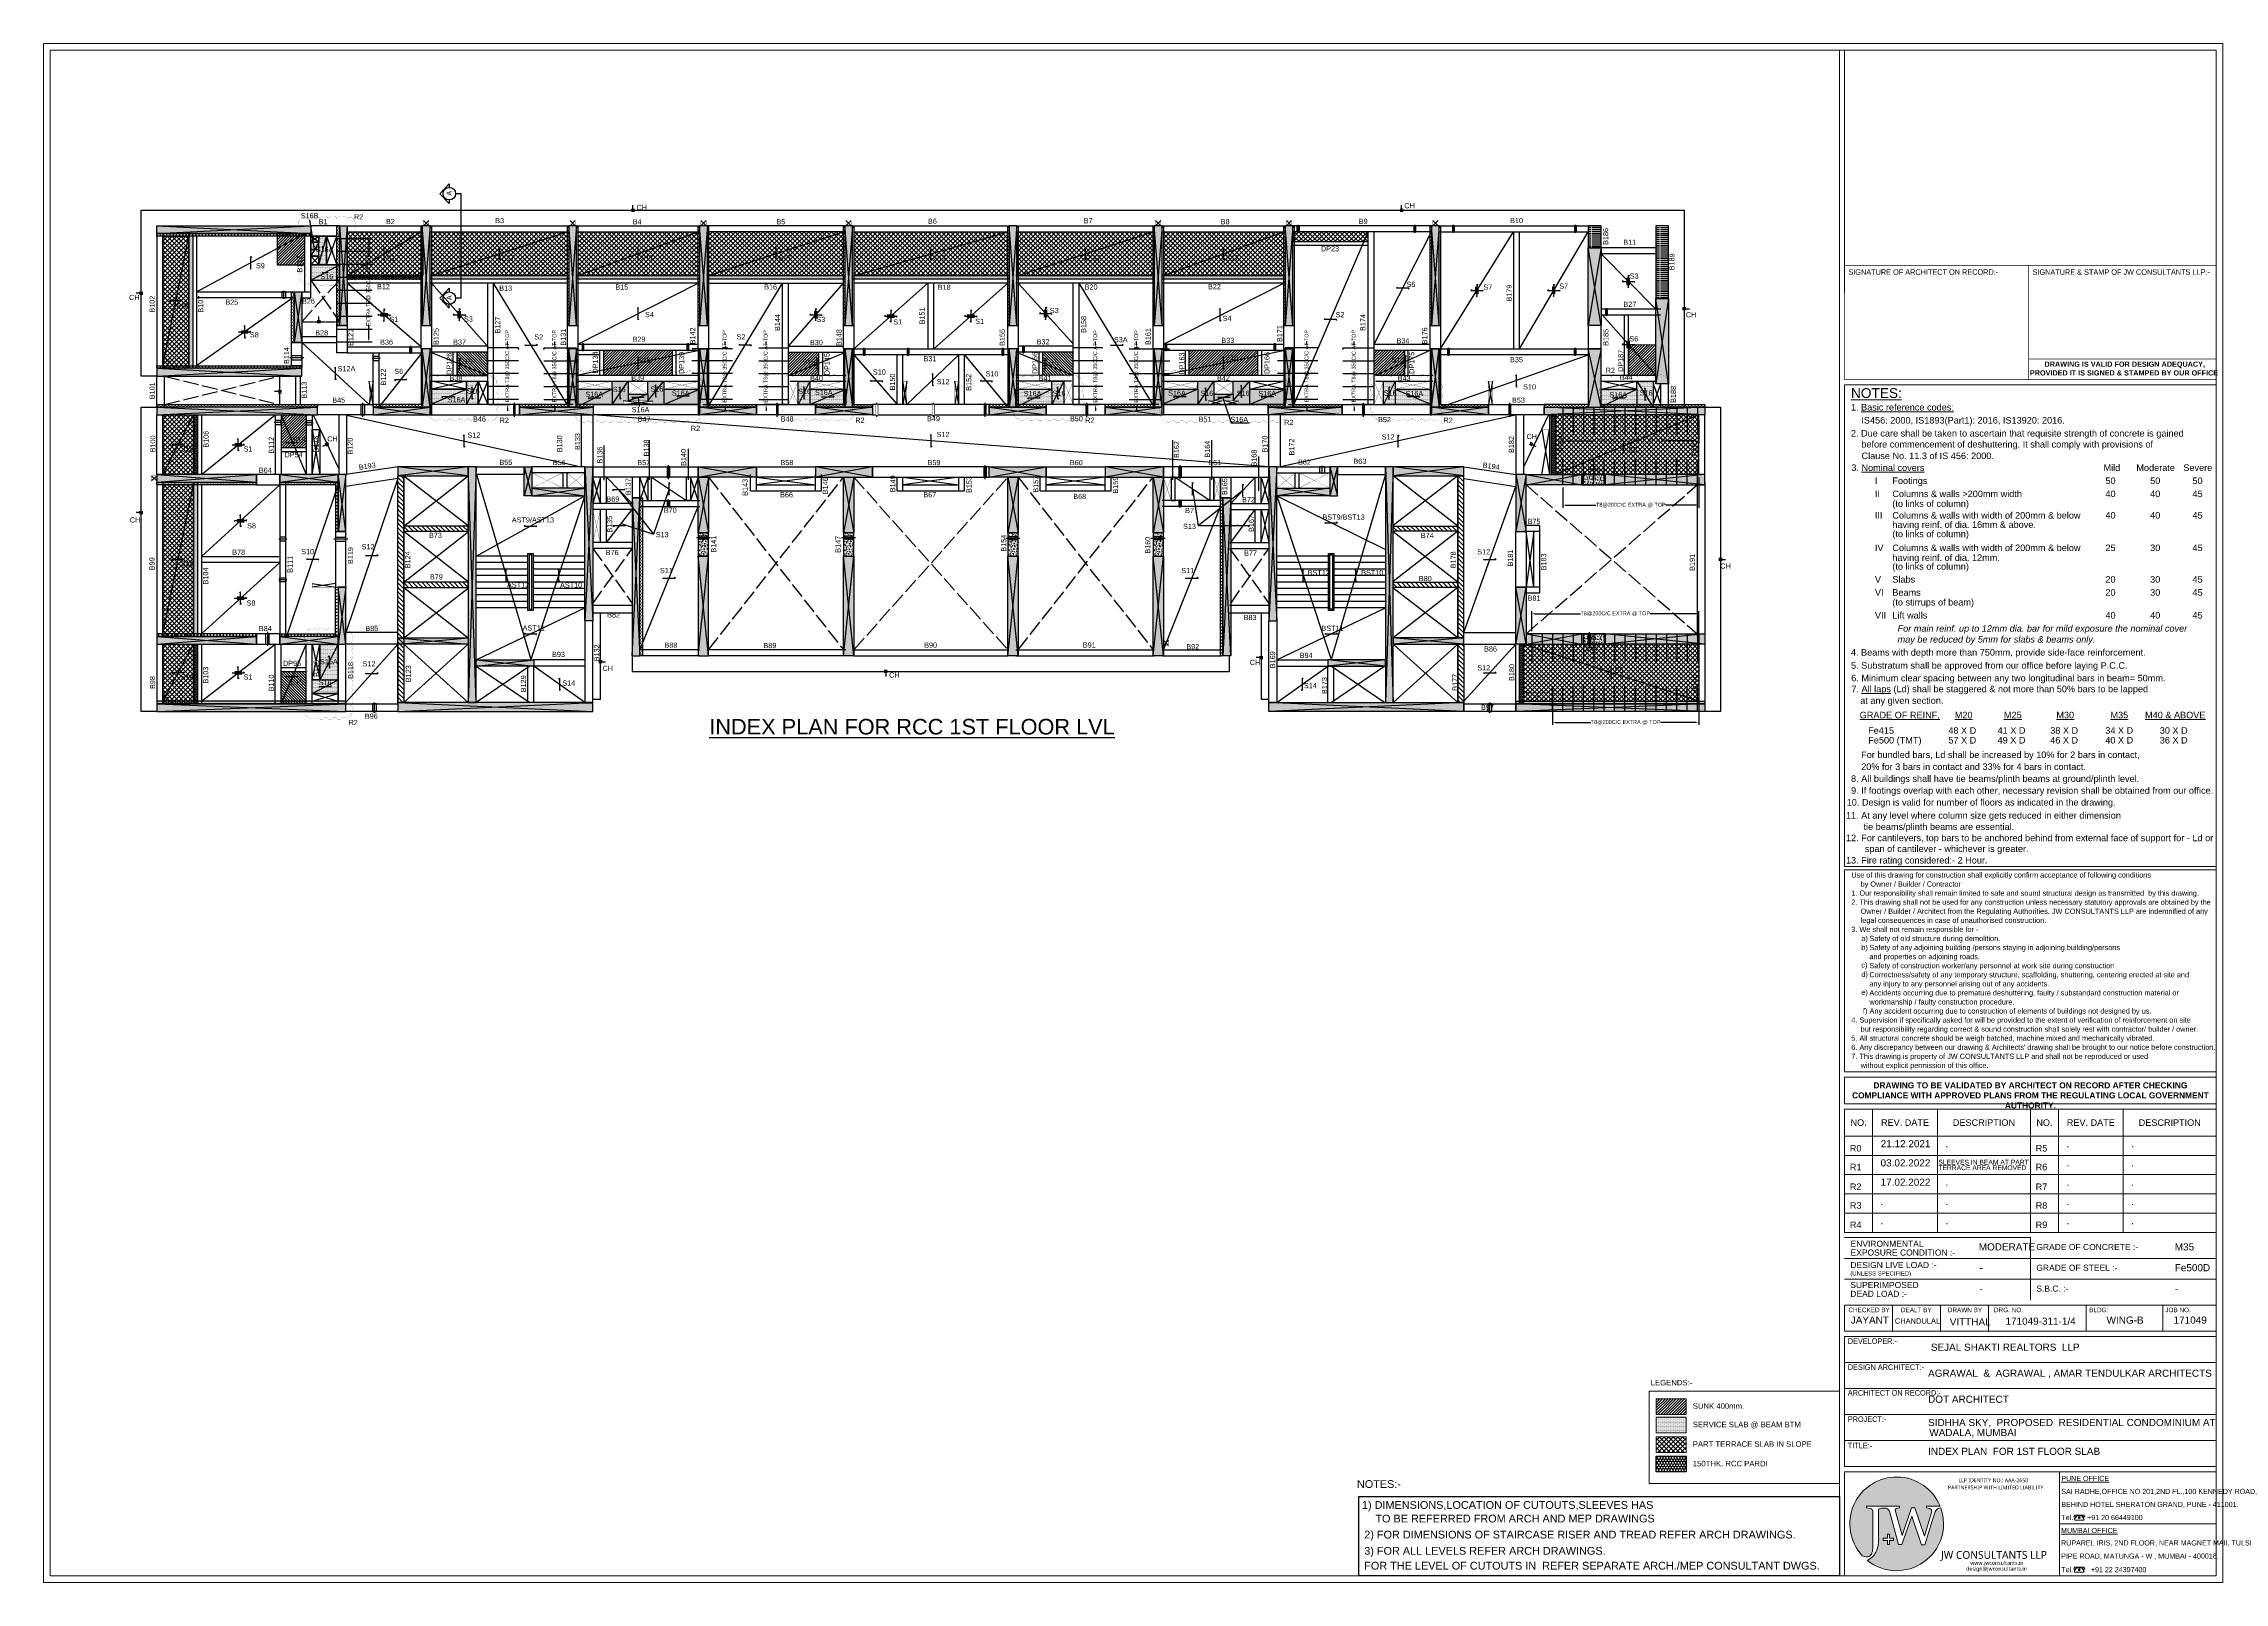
# Model space of a CAD drawing. Header units: metres. Extents: x 1798258 to 2151262, y -74142 to -14742.
# Drawn here: x 1798258 to 1882423, y -74142 to -14742 of the extents above; entities that cross this region are included whole.
import ezdxf
from ezdxf.enums import TextEntityAlignment as Align
from ezdxf.lldxf.tags import DXFTag

# ---------------------------------------------------------------- set-up
doc = ezdxf.new("R2010")
doc.units = ezdxf.units.M
doc.header["$MEASUREMENT"] = 0
for name, pattern in [('ACAD_ISO02W100', [15, 12, -3]), ('CORE$0${ Gas Line }', [0]), ('HIDDEN2', [0.1875, 0.125, -0.0625])]:
    doc.linetypes.add(name, pattern=pattern)
for name, color, linetype in [('arch comments', 7, 'Continuous'), ('JW_  BAR', 221, 'Continuous'), ('JW_  BEAM', 4, 'Continuous'), ('JW_  BEAM NO', 21, 'Continuous'), ('JW_  COL', 221, 'Continuous'), ('JW_  COLFILL', 25, 'Continuous'), ('JW_  SLAB MARK', 3, 'Continuous'), ('JW_  SLAB NO', 41, 'Continuous'), ('JW_  TEMPLATE TEXT', 7, 'Continuous'), ('JW_COL', 221, 'Continuous'), ('JW_COLRED', 1, 'Continuous'), ('JW_CUTOUT', 31, 'ACAD_ISO02W100'), ('JW_FLARING', 151, 'Continuous'), ('JW_RTWALL', 140, 'Continuous'), ('JW_TEXT', 7, 'Continuous'), ('TEXT', 7, 'Continuous')]:
    doc.layers.add(name, color=color, linetype=linetype)
doc.layers.add('JW_  LOGO', color=7, linetype='Continuous', lineweight=0)
doc.layers.add('JW_  TEMPLATE', color=7, linetype='Continuous', lineweight=0)
doc.styles.add('ARIAL', font='arial.ttf', dxfattribs={"height": 600})
doc.styles.add('JW_DATA_100', font='swissl.ttf', dxfattribs={"height": 200})
doc.styles.add('MtXpl_Microsoft_Sans', font='')
doc.styles.add('new', font='l_10646.ttf', dxfattribs={"width": 2})
doc.styles.add('new1', font='micross.ttf', dxfattribs={"height": 200})
doc.styles.add('new2', font='micross.ttf', dxfattribs={"height": 2})
doc.styles.add('new3', font='micross.ttf', dxfattribs={"height": 500})
doc.styles.add('new4', font='micross.ttf')
doc.styles.add('new5', font='swissc.ttf', dxfattribs={"height": 9.5})
doc.styles.add('ROMANS', font='arial.ttf')
doc.styles.add('ROMANT', font='micross.ttf')
doc.styles.add('SC-BBS1', font='SansSerif')
doc.styles.get("Standard").update_dxf_attribs({"font": 'ARIALUNI.TTF'})
doc.styles.add('VIJAY', font='arial.ttf')
doc.styles.get('MtXpl_Microsoft_Sans').set_extended_font_data('Microsoft Sans Serif', bold=True)
tags = doc.linetypes.add('HIDDEN', pattern=[0.375, 0.25, -0.125]).pattern_tags.tags
tags[6:7] = [DXFTag(74, 4), DXFTag(75, 0), DXFTag(340, '0'), DXFTag(46, 1.0), DXFTag(50, 0.0), DXFTag(44, 0.0), DXFTag(45, 0.0)]
tags[4:5] = [DXFTag(74, 4), DXFTag(75, 0), DXFTag(340, '0'), DXFTag(46, 1.0), DXFTag(50, 0.0), DXFTag(44, 0.0), DXFTag(45, 0.0)]
doc.dimstyles.new('100mm', dxfattribs={"dimscale": 100, "dimtxt": 1.5, "dimasz": 1.2, "dimexe": 1, "dimexo": 1, "dimgap": 0.09, "dimtad": 0, "dimdec": 0, "dimzin": 0, "dimdsep": 46, "dimtxsty": 'ROMANS', "dimcen": 0.09, "dimclrd": 8, "dimclre": 8, "dimclrt": 2, "dimadec": 0, "dimazin": 0, "dimtfac": 1, "dimtdec": 0, "dimtofl": 0, "dimtmove": 0, "dimatfit": 3, "dimfxl": 1, "dimtolj": 1, "dimtzin": 0, "dimarcsym": 0})
pattern_1 = [(0, (-1187600.855, 53118.75), (62.5, 62.5), [31.25, -93.75]), (90, (-1187585.23, 53103.12), (-62.5, 62.5), [31.25, -93.75])]
pattern_2 = [(0, (-1187600.855, 53118.75), (62.5, 62.5), [31.25, -93.75]), (90, (-1187585.23, 53103.124), (-62.5, 62.5), [31.25, -93.75])]
pattern_3 = [(0, (-1187600.855, 53118.75), (62.5, 62.5), [31.25, -93.75]), (90, (-1187585.23, 53103.12), (-62.5, 62.5), [31.25, -93.75])]
pattern_4 = [(0, (-1187600.44, 53118.75), (62.5, 62.5), [31.25, -93.75]), (90, (-1187584.814, 53103.12), (-62.5, 62.5), [31.25, -93.75])]
pattern_5 = [(0, (-1187650.856, 53116.09), (62.5, 62.5), [31.25, -93.75]), (90, (-1187635.23, 53100.47), (-62.5, 62.5), [31.25, -93.75])]
pattern_6 = [(0, (-1187600.855, 53118.68), (62.5, 62.5), [31.25, -93.75]), (90, (-1187585.23, 53103.054), (-62.5, 62.5), [31.25, -93.75])]
pattern_7 = [(0, (-1187600.855, 53118.75), (62.5, 62.5), [31.25, -93.75]), (90, (-1187585.23, 53103.12), (-62.5, 62.5), [31.25, -93.75])]
pattern_8 = [(0, (-1187600.855, 53118.75), (62.5, 62.5), [31.25, -93.75]), (90, (-1187585.23, 53103.12), (-62.5, 62.5), [31.25, -93.75])]
pattern_9 = [(0, (-1187585.855, 53118.73), (62.5, 62.5), [31.25, -93.75]), (90, (-1187570.23, 53103.105), (-62.5, 62.5), [31.25, -93.75])]
pattern_10 = [(0, (-1187625.855, 53118.744), (62.5, 62.5), [31.25, -93.75]), (90, (-1187610.23, 53103.12), (-62.5, 62.5), [31.25, -93.75])]
pattern_11 = [(0, (-1187600.855, 53118.79), (62.5, 62.5), [31.25, -93.75]), (90, (-1187585.23, 53103.166), (-62.5, 62.5), [31.25, -93.75])]
pattern_12 = [(0, (-1187625.44, 53118.744), (62.5, 62.5), [31.25, -93.75]), (90, (-1187609.814, 53103.12), (-62.5, 62.5), [31.25, -93.75])]
pattern_13 = [(0, (-1187625.855, 53118.744), (62.5, 62.5), [31.25, -93.75]), (90, (-1187610.23, 53103.12), (-62.5, 62.5), [31.25, -93.75])]
pattern_14 = [(0, (-1181950.855, 53118.75), (62.5, 62.5), [31.25, -93.75]), (90, (-1181935.23, 53103.12), (-62.5, 62.5), [31.25, -93.75])]
pattern_15 = [(0, (-1176900.855, 53118.75), (62.5, 62.5), [31.25, -93.75]), (90, (-1176885.23, 53103.12), (-62.5, 62.5), [31.25, -93.75])]
pattern_16 = [(0, (-1171300.855, 53118.75), (62.5, 62.5), [31.25, -93.75]), (90, (-1171285.23, 53103.12), (-62.5, 62.5), [31.25, -93.75])]
pattern_17 = [(0, (-1164950.855, 53118.75), (62.5, 62.5), [31.25, -93.75]), (90, (-1164935.23, 53103.12), (-62.5, 62.5), [31.25, -93.75])]
pattern_18 = [(0, (-1159350.855, 53118.75), (62.5, 62.5), [31.25, -93.75]), (90, (-1159335.23, 53103.12), (-62.5, 62.5), [31.25, -93.75])]
pattern_19 = [(0, (-1154300.855, 53118.75), (62.5, 62.5), [31.25, -93.75]), (90, (-1154285.23, 53103.12), (-62.5, 62.5), [31.25, -93.75])]
pattern_20 = [(0, (-1148650.855, 53118.75), (62.5, 62.5), [31.25, -93.75]), (90, (-1148635.23, 53103.12), (-62.5, 62.5), [31.25, -93.75])]
pattern_21 = [(315, (-1144136.22, 42903.97), (88.388348, 88.388348), [])]

# ---------------------------------------------------------------- blocks, each defined once
blk = doc.blocks.new('TT5')
at = {"layer": 'JW_  TEMPLATE'}
for p, q in [((170477, -208877), (184819, -208877)), ((170477, -210304), (170477, -208877)), ((170477, -208877), (184819, -208877)), ((170477, -227467), (184819, -227467))]:
    blk.add_line(p, q, dxfattribs=at)
for points in [[(170477, -208877), (184819, -208877), (184819, -227467), (170477, -227467)], [(170477, -227593), (184819, -227593), (184819, -235397), (170477, -235397)]]:
    blk.add_lwpolyline(points, close=True, dxfattribs=at)
at = {"layer": 'JW_  TEMPLATE', "ltscale": 0.5}
for s, height, style, p in [('%%UNOTES:', 378.2, 'new3', (170721, -209378)), ('1. %%UBasic reference codes:', 252.14, 'new1', (170721, -209863)), ('IS456: 2000, IS1893(Part1): 2016, IS13920: 2016.', 252.14, 'new1', (171124, -210366)), ('2. Due care shall be taken to ascertain that requisite strength of concrete is gained ', 252.14, 'new1', (170721, -210868)), ('before commencement of deshuttering. It shall comply with provisions of ', 252.14, 'new1', (171124, -211291)), ('3. %%UNominal covers', 252.14, 'new1', (170737, -212196)), ('Clause No. 11.3 of IS 456: 2000.', 252.14, 'new1', (171130, -211738)), ('Mild', 252.1, 'new1', (180469, -212196)), ('Moderate', 252.1, 'new1', (181738, -212196)), ('Severe', 252.1, 'new1', (183551, -212196)), ('I', 252, 'new1', (171647, -212700)), ('Footings', 252.1, 'new1', (172320, -212700)), ('50', 252.1, 'new1', (180544, -212700)), ('50', 252.1, 'new1', (182270, -212700)), ('50', 252.1, 'new1', (183903, -212700)), ('II', 252.1, 'new1', (171647, -213205)), ('Columns & walls >200mm width', 252.14, 'new1', (172320, -213205)), ('Columns & walls with width of 200mm & below', 252.14, 'new1', (172320, -214035)), ('(to links of column)', 252.14, 'new1', (172320, -213583)), ('40', 252.1, 'new1', (180544, -213205)), ('40', 252.1, 'new1', (182270, -213205)), ('45', 252.1, 'new1', (183903, -213205)), ('III', 252.1, 'new1', (171647, -214035)), ('(to links of column)', 252.14, 'new1', (172320, -214752)), ('having reinf. of dia. 16mm & above.', 252.14, 'new1', (172320, -214393)), ('40', 252.1, 'new1', (180544, -214035)), ('40', 252.1, 'new1', (182270, -214035)), ('45', 252.1, 'new1', (183903, -214035)), ('IV', 252.1, 'new1', (171647, -215289)), ('Columns & walls with width of 200mm & below', 252.14, 'new1', (172320, -215289)), ('having reinf. of dia. 12mm.', 252.14, 'new1', (172320, -215667)), ('25', 252.1, 'new1', (180544, -215289)), ('30', 252.1, 'new1', (182270, -215289)), ('45', 252.1, 'new1', (183903, -215289)), ('V', 252, 'new1', (171647, -216507)), ('Slabs', 252.1, 'new1', (172320, -216507)), ('(to links of column)', 252.14, 'new1', (172320, -216006)), ('20', 252.1, 'new1', (180544, -216507)), ('30', 252.1, 'new1', (182270, -216507)), ('45', 252.1, 'new1', (183903, -216507)), ('VI', 252.1, 'new1', (171647, -217011)), ('(to stirrups of beam)', 252.14, 'new1', (172320, -217390)), ('Beams', 252.1, 'new1', (172320, -217011)), ('20', 252.1, 'new1', (180544, -217011)), ('30', 252.1, 'new1', (182270, -217011)), ('45', 252.1, 'new1', (183903, -217011)), ('VII', 252.1, 'new1', (171647, -217894)), ('Lift walls', 252.1, 'new1', (172320, -217894)), ('40', 252.1, 'new1', (180544, -217894)), ('40', 252.1, 'new1', (182270, -217894)), ('45', 252.1, 'new1', (183903, -217894)), ('4. Beams with depth more than 750mm, provide side-face reinforcement. ', 252.14, 'new1', (170721, -219324)), (' 5. Substratum shall be approved from our office before laying P.C.C.', 252.14, 'new1', (170628, -219831)), (' 6. Minimum clear spacing between any two longitudinal bars in beam= 50mm.', 252.14, 'new1', (170635, -220317)), ('7. %%UAll laps%%U (Ld) shall be staggered & not more than 50%%% bars to be lapped ', 252.14, 'new1', (170737, -220737)), ('at any given section.', 252.14, 'new1', (171081, -221185)), ('%%UGRADE OF REINF.', 252.14, 'new1', (171060, -221744)), ('Fe415', 252.1, 'new1', (171385, -222339)), ('48 X D', 252.1, 'new1', (174481, -222339)), ('%%UM20', 252.1, 'new1', (174729, -221744)), ('41 X D', 252.1, 'new1', (176381, -222339)), ('%%UM25', 252.1, 'new1', (176627, -221744)), ('38 X D', 252.1, 'new1', (178413, -222339)), ('%%UM30', 252.1, 'new1', (178650, -221744)), ('34 X D', 252.1, 'new1', (180537, -222339)), ('%%UM35', 252.1, 'new1', (180737, -221744)), ('%%UM40 & ABOVE', 252.14, 'new1', (182073, -221744)), ('30 X D', 252.1, 'new1', (182641, -222339)), ('    For bundled bars, Ld shall be increased by 10%%% for 2 bars in contact, ', 252.14, 'new1', (170726, -223278)), ('Fe500 (TMT)', 252.14, 'new1', (171390, -222717)), ('57 X D', 252.1, 'new1', (174481, -222717)), ('49 X D', 252.1, 'new1', (176381, -222717)), ('46 X D', 252.1, 'new1', (178413, -222717)), ('40 X D', 252.1, 'new1', (180537, -222717)), ('36 X D', 252.1, 'new1', (182641, -222717)), ('    20%%% for 3 bars in contact and 33%%% for 4 bars in contact.', 252.14, 'new1', (170726, -223738)), ('8. All buildings shall have tie beams/plinth beams at ground/plinth level. ', 252.14, 'new1', (170726, -224198)), ('9. If footings overlap with each other, necessary revision shall be obtained from our office.', 252.14, 'new1', (170726, -224658)), ('11. At any level where column size gets reduced in either dimension', 252.14, 'new1', (170530, -225619)), ('10. Design is valid for number of floors as indicated in the drawing.', 252.14, 'new1', (170558, -225112)), ('12. For cantilevers, top bars to be anchored behind from external face of support for - Ld or ', 252.14, 'new1', (170530, -226487)), (' tie beams/plinth beams are essential.', 252.14, 'new1', (171109, -226053)), ('13. Fire rating considered:- 2 Hour.', 252.14, 'new1', (170530, -227349)), ('span of cantilever - whichever is greater.', 252.14, 'new1', (171256, -226905)), ('Use of this drawing for construction shall explicitly confirm acceptance of following conditions ', 201.87, 'new1', (170736, -227892)), ('by Owner / Builder / Contractor', 201.87, 'new1', (171095, -228242)), ('2. This drawing shall not be used for any construction unless necessary statutory approvals are obtained by the', 201.869, 'new1', (170736, -228942)), ('1. Our responsibility shall remain limited to safe and sound structural design as transmitted  by this drawing.', 201.869, 'new1', (170736, -228592)), ('Owner / Builder / Architect from the Regulating Authorities. JW CONSULTANTS LLP are indemnified of any', 201.869, 'new1', (171095, -229292)), ('legal consequences in case of unauthorised construction. ', 201.87, 'new1', (171095, -229642)), ('3. We shall not remain responsible for - ', 201.87, 'new1', (170736, -229992)), ('a)', 201.9, 'new1', (171122, -230342)), ('b)', 201.9, 'new1', (171122, -230692)), ('Safety of old structure during demolition.', 201.87, 'new1', (171435, -230342)), ('Safety of any adjoining building /persons staying in adjoining building/persons ', 201.87, 'new1', (171435, -230692)), ('c)', 201.9, 'new1', (171122, -231369)), ('and properties on adjoining roads.', 201.87, 'new1', (171435, -231042)), ('Safety of construction worker/any personnel at work site during construction', 201.87, 'new1', (171435, -231392)), ('d)', 201.9, 'new1', (171122, -231724)), ('e)', 201.9, 'new1', (171122, -232420)), ('Accidents occurring due to premature deshuttering, faulty / substandard construction material or ', 201.87, 'new1', (171435, -232442)), ('any injury to any personnel arising out of any accidents.', 201.87, 'new1', (171435, -232092)), ('Correctness/safety of any temporary structure, scaffolding, shuttering, centering erected at site and ', 201.869, 'new1', (171435, -231742)), ('f)', 201.9, 'new1', (171182, -233142)), ('workmanship / faulty construction procedure.', 201.87, 'new1', (171435, -232792)), ('Any accident occurring due to construction of elements of buildings not designed by us.', 201.87, 'new1', (171439, -233142)), ('4. Supervision if specifically asked for will be provided to the extent of verification of reinforcement on site ', 201.869, 'new1', (170736, -233492)), ('but responsibility regarding correct & sound construction shall solely rest with contractor/ builder / owner.', 201.869, 'new1', (171095, -233842)), ('5. All structural concrete should be weigh batched, machine mixed and mechanically vibrated.', 201.87, 'new1', (170736, -234192)), ("6. Any discrepancy between our drawing & Architects' drawing shall be brought to our notice before construction.", 201.869, 'new1', (170736, -234542)), ('7. This drawing is property of JW CONSULTANTS LLP and shall not be reproduced or used ', 201.87, 'new1', (170736, -234892)), ('without explicit permission of this office.', 201.87, 'new1', (171095, -235242))]:
    blk.add_text(s, height=height, dxfattribs=dict(at, style=style)).set_placement(p)
at = {"layer": 'JW_  TEMPLATE', "insert": (172522, -218149), "char_height": 252.16, "width": 11226.63, "attachment_point": 1, "style": 'new1'}
blk.add_mtext('{\\fMicrosoft Sans Serif|b0|i1|c0|p34;For main reinf. up to 12mm dia. bar for mild exposure the nominal cover\\Pmay be reduced by 5mm for slabs & beams only.}', dxfattribs=at)
blk = doc.blocks.new('TT30')
at = {"layer": 'JW_  TEMPLATE'}
for p, q in [((170477, -246915), (184819, -246915)), ((170477, -247919), (184819, -247919)), ((170477, -248924), (184819, -248924)), ((170477, -249929), (184819, -249929))]:
    blk.add_line(p, q, dxfattribs=at)
blk.add_lwpolyline([(184819, -245910), (170477, -245910), (170477, -250933), (184819, -250933)], close=True, dxfattribs=at)
at = {"layer": 'JW_  TEMPLATE', "style": 'new5'}
for s, p in [('DEVELOPER:-', (170601, -246197)), ('DESIGN ARCHITECT:-', (170601, -247202)), ('ARCHITECT ON RECORD:-', (170601, -248193)), ('PROJECT:-', (170601, -249209)), ('TITLE:-', (170601, -250231))]:
    blk.add_text(s, height=215, dxfattribs=at).set_placement(p)
blk = doc.blocks.new('TT32')
at = {"layer": 'JW_  TEMPLATE'}
for p, q in [((184819, -245709), (170477, -245709)), ((184819, -245709), (170477, -245709)), ((172329, -245709), (172329, -246714)), ((174182, -245709), (174182, -246714)), ((176034, -245709), (176034, -246714)), ((179796, -246714), (179796, -245709)), ((182754, -246714), (182754, -245709)), ((184819, -245709), (184819, -246714)), ((184819, -246714), (184819, -245709))]:
    blk.add_line(p, q, dxfattribs=at)
blk.add_lwpolyline([(170477, -245709), (184819, -245709), (184819, -246714), (170477, -246714)], close=True, dxfattribs=at)
at = {"layer": 'JW_  TEMPLATE', "style": 'new2'}
for s, p in [('CHECKED BY', (170625, -245977)), ('DEALT BY', (172651, -245977)), ('DRAWN BY', (174462, -245977)), ('DRG. NO.', (176242, -245977)), ('BLDG:', (179918, -245977)), ('JOB NO.', (182854, -245977))]:
    blk.add_text(s, height=175.8, dxfattribs=at).set_placement(p)
blk = doc.blocks.new('TT17')
at = {"layer": 'JW_  TEMPLATE'}
for p, q in [((177648, -243097), (170477, -243097)), ((177648, -245508), (177648, -243097)), ((170477, -243901), (177648, -243901)), ((184819, -243901), (177648, -243901)), ((177648, -244705), (170477, -244705)), ((184819, -244705), (177648, -244705))]:
    blk.add_line(p, q, dxfattribs=at)
at = {"layer": 'JW_  TEMPLATE', "const_width": 1}
blk.add_lwpolyline([(170477, -243097), (184819, -243097), (184819, -245508), (170477, -245508)], close=True, dxfattribs=at)
at = {"layer": 'JW_  TEMPLATE', "style": 'new3'}
for s, height, p in [('ENVIRONMENTAL', 234.3, (170706, -243452)), ('DESIGN LIVE LOAD :-', 234.3, (170699, -244274)), ('EXPOSURE CONDITION :-', 234.3, (170706, -243791)), ('GRADE OF CONCRETE :-', 234.3, (177877, -243577)), ('(UNLESS SPECIFIED)', 164.01, (170699, -244561)), ('SUPERIMPOSED', 234.3, (170699, -245044)), ('GRADE OF STEEL :-', 234.3, (177877, -244380)), ('DEAD LOAD :-', 234.3, (170699, -245386)), ('S.B.C. :-', 234.3, (177877, -245184))]:
    blk.add_text(s, height=height, dxfattribs=at).set_placement(p)
blk = doc.blocks.new('TT46')
at = {"layer": 'JW_  TEMPLATE', "const_width": 25}
blk.add_lwpolyline([(177714, -240485), (170477, -240485), (170477, -241289), (177714, -241289)], close=True, dxfattribs=at)
at = {"layer": 'JW_  TEMPLATE', "style": 'MtXpl_Microsoft_Sans'}
for s, p in [('DRAWING IS VALID FOR DESIGN ADEQUACY,', (171088, -240786)), ('PROVIDED IT IS SIGNED & STAMPED BY OUR OFFICE', (170524, -241123))]:
    blk.add_text(s, height=200, dxfattribs=at).set_placement(p)
blk = doc.blocks.new('TT29')
at = {"layer": 'JW_  TEMPLATE'}
for p, q in [((177648, -235523), (170477, -235523)), ((170477, -235523), (177648, -235523)), ((170477, -235523), (184819, -235523)), ((171560, -235523), (171560, -240284)), ((174058, -235523), (174058, -240284)), ((177648, -235523), (177648, -240284)), ((184819, -235523), (177648, -235523)), ((177648, -235523), (184819, -235523)), ((178731, -235523), (178731, -240284)), ((181229, -235523), (181229, -240284)), ((170477, -236569), (177648, -236569)), ((170477, -237312), (177648, -237312)), ((177648, -236569), (184819, -236569)), ((177648, -237312), (184819, -237312)), ((170477, -238055), (177648, -238055)), ((177648, -238055), (184819, -238055)), ((170477, -238798), (177648, -238798)), ((177648, -238798), (184819, -238798)), ((170477, -239541), (177648, -239541)), ((177648, -239541), (184819, -239541)), ((170477, -240284), (177648, -240284)), ((177648, -240284), (184819, -240284))]:
    blk.add_line(p, q, dxfattribs=at)
blk.add_lwpolyline([(170477, -235523), (184819, -235523), (184819, -240284), (170477, -240284)], close=True, dxfattribs=at)
at = {"layer": 'JW_  TEMPLATE', "style": 'new2'}
for s, height, p in [('NO.', 251.2, (171018, -236046)), ('REV. DATE', 251.2, (172809, -236046)), ('DESCRIPTION', 251.16, (175855, -236046)), ('NO.', 251.2, (178189, -236046)), ('REV. DATE', 251.2, (179980, -236046)), ('DESCRIPTION', 251.16, (183026, -236046))]:
    blk.add_text(s, height=height, dxfattribs=at).set_placement(p, align=Align.MIDDLE)
for s, p in [('R0', (170680, -237162)), ('R5', (177851, -237162)), ('R1', (170680, -237886)), ('R6', (177851, -237886)), ('R2', (170680, -238648)), ('R7', (177851, -238648)), ('R3', (170680, -239372)), ('R4', (170680, -240116)), ('R8', (177851, -239372)), ('R9', (177851, -240116))]:
    blk.add_text(s, height=251.2, dxfattribs=at).set_placement(p)
blk = doc.blocks.new('T43')
for p, q in [((-0.6, 3.2), (-1.5, 2.7)), ((-1.5, -2.5), (-1.5, 2.7)), ((0.6, 2.7), (-1, 1.5)), ((-0.5, 2.2), (-1, 1.5)), ((-1, -1.4), (-1, 1.5)), ((1.4, -2.4), (1.4, 2.5)), ((-0.6, -3.1), (-1.5, -2.5)), ((-1, -1.4), (0.7, -2.7)), ((-0.5, -2), (-1, -1.4))]:
    blk.add_line(p, q)
for radius in [0.53, 0.325]:
    blk.add_circle((0, 0), radius)
for centre, radius, start, end in [((-1, 2.7), 0.668, 311.8812, 51.3763), ((0.9, 2.2), 0.609, 30.4125, 118.1244), ((-1, -2.5), 0.668, 308.6237, 48.1188), ((0.9, -2.1), 0.644, 248.6812, 333.8541)]:
    blk.add_arc(centre, radius, start, end)
blk = doc.blocks.new('T47')
at = {"layer": 'JW_  LOGO'}
h = blk.add_hatch(color=154, dxfattribs=at)
h.set_gradient(color1=(0, 75, 146), color2=(0, 75, 146), tint=1)
h.paths.add_polyline_path([(898890, 127010), (898890, 126942), (898765, 126915, 0.312756), (898725, 126857), (898993, 125876), (899363, 126937), (899490, 126937), (899862, 125856), (900131, 126765, 0.36655), (900058, 126921), (899936, 126942), (899936, 127006), (900454, 127006, 1.19858), (897467, 125103, 0.099755), (897643, 125055, 0.297975), (897817, 125162, -0.000004), (897817, 125162, 0.115402), (897866, 125367), (897866, 126823, 0.369998), (897772, 126920), (897626, 126939), (897626, 127010)])
h.paths.add_polyline_path([(898016, 125295, 0.103322), (898094, 125792), (898094, 126871, -0.209964), (898243, 126934), (898316, 126934, -0.337724), (898510, 126808), (898859, 125530), (898985, 125530), (899365, 126621), (899742, 125524), (899869, 125524), (900152, 126443), (900272, 126789, -0.367521), (900481, 126936, -0.75698), (897661, 124922, 0.186735)])
h.paths.add_polyline_path([(898669, 125690), (898509, 125690), (898509, 125530), (898429, 125530), (898429, 125690), (898269, 125690), (898269, 125770), (898429, 125770), (898429, 125930), (898509, 125930), (898509, 125770), (898669, 125770)], flags=16)
at = {"layer": 'JW_  LOGO', "color": 154}
for p, q in [((898890, 127010), (897626, 127010)), ((897626, 127010), (897626, 126939)), ((897772, 126920), (897626, 126939)), ((897866, 126823), (897866, 125367)), ((898094, 126871), (898094, 125792)), ((898243, 126934), (898316, 126934)), ((898859, 125530), (898510, 126808)), ((898993, 125876), (898725, 126857)), ((898890, 126942), (898765, 126915)), ((898890, 127010), (898890, 126942)), ((899365, 126621), (898985, 125530)), ((899363, 126937), (898993, 125876)), ((899490, 126937), (899363, 126937)), ((899742, 125524), (899365, 126621)), ((899862, 125856), (899490, 126937)), ((899862, 125856), (900131, 126765)), ((900454, 127006), (899936, 127006)), ((899936, 127006), (899936, 126942)), ((899936, 126942), (900058, 126921)), ((900152, 126443), (900272, 126789)), ((898269, 125770), (898429, 125770)), ((898269, 125770), (898269, 125690)), ((898269, 125690), (898429, 125690)), ((898429, 125930), (898429, 125770)), ((898509, 125930), (898429, 125930)), ((898429, 125690), (898429, 125530)), ((898509, 125930), (898509, 125770)), ((898509, 125770), (898669, 125770)), ((898509, 125690), (898669, 125690)), ((898509, 125690), (898509, 125530)), ((898669, 125770), (898669, 125690)), ((899869, 125524), (900152, 126443)), ((898509, 125530), (898429, 125530)), ((898859, 125530), (898985, 125530)), ((899742, 125524), (899869, 125524))]:
    blk.add_line(p, q, dxfattribs=at)
for centre, radius, start, end in [((898787, 126326), 1800, 22.17095, 222.81516), ((898787, 126326), 1800, 231.28034, 19.78034), ((897763, 126816), 104, 352.76677, 85.06807), ((898239, 126733), 201, 88.9943, 136.42457), ((898330, 126743), 191, 19.68453, 94.32867), ((898787, 126857), 61.9, 110.47802, 179.94752), ((900002, 126800), 133, 344.6449, 65.17021), ((900463, 126739), 197, 84.69755, 165.41493), ((896865, 125729), 1231, 339.34059, 2.93642), ((897674, 125517), 463, 243.41863, 266.20547), ((897649, 125241), 186, 268.39536, 334.76436), ((897357, 125567), 713, 295.24605, 337.55554), ((897403, 125370), 464, 333.32516, 359.64961)]:
    blk.add_arc(centre, radius, start, end, dxfattribs=at)
blk = doc.blocks.new('T36')
at = {"layer": 'JW_  LOGO', "xscale": 1.004618835559085, "yscale": 1.004618835559085, "zscale": 1.004618835559085}
blk.add_blockref('T47', (-730452, -380053), dxfattribs=at)
at = {"layer": 'JW_  LOGO', "ltscale": 0.5, "style": 'new'}
for s, p in [('LLP IDENTITY NO.: AAA-2650 ', (174870, -251538)), ('PARTNERSHIP WITH LIMITED LIABILITY', (174466, -251814))]:
    blk.add_text(s, height=150.69, dxfattribs=at).set_placement(p)
at = {"layer": 'JW_  LOGO', "color": 154, "ltscale": 0.5, "style": 'new'}
blk.add_text('JW CONSULTANTS LLP', height=301.39, dxfattribs=at).set_placement((174198, -254493))
at = {"layer": 'JW_  LOGO', "color": 253, "ltscale": 0.5, "style": 'new'}
for s, p in [('design@jwconsultants.in', (175170, -254952)), ('www.jwconsultants.in', (175326, -254727))]:
    blk.add_text(s, height=150.69, dxfattribs=at).set_placement(p)
blk = doc.blocks.new('TT43')
for p, q in [((-0.6, 3.2), (-1.5, 2.7)), ((-1.5, -2.5), (-1.5, 2.7)), ((0.6, 2.7), (-1, 1.5)), ((-0.5, 2.2), (-1, 1.5)), ((-1, -1.4), (-1, 1.5)), ((1.4, -2.4), (1.4, 2.5)), ((-0.6, -3.1), (-1.5, -2.5)), ((-1, -1.4), (0.7, -2.7)), ((-0.5, -2), (-1, -1.4))]:
    blk.add_line(p, q)
for radius in [0.53, 0.325]:
    blk.add_circle((0, 0), radius)
for centre, radius, start, end in [((-1, 2.7), 0.668, 311.8812, 51.3763), ((0.9, 2.2), 0.609, 30.4125, 118.1244), ((-1, -2.5), 0.668, 308.6237, 48.1188), ((0.9, -2.1), 0.644, 248.6812, 333.8541)]:
    blk.add_arc(centre, radius, start, end)
blk = doc.blocks.new('TT4')
at = {"layer": 'JW_  TEMPLATE'}
for p, q in [((181659, -107456), (181659, -111475)), ((181659, -109465), (187703, -109465)), ((181659, -109465), (187703, -109465))]:
    blk.add_line(p, q, dxfattribs=at)
blk.add_lwpolyline([(187703, -107456), (173361, -107456), (173361, -111475), (187703, -111475)], close=True, dxfattribs=at)
at = {"layer": 'JW_  LOGO'}
blk.add_blockref('T36', (2884, 143678), dxfattribs=at)
at = {"layer": 'JW_  TEMPLATE', "rotation": 270}
for name, p, xscale, yscale, zscale in [('T43', (182413, -109227), 67.75417157277114, 67.75417157277114, 67.75417157277114), ('TT43', (182412, -111236), 67.76836534885024, 67.76836534885024, 67.76836534885024)]:
    blk.add_blockref(name, p, dxfattribs=dict(at, xscale=xscale, yscale=yscale, zscale=zscale))
at = {"layer": 'JW_  TEMPLATE', "style": 'new5'}
for s, p in [('%%UPUNE OFFICE', (181725, -107813)), ('SAI RADHE,OFFICE NO 201,2ND FL.,100 KENNEDY ROAD,  ', (181725, -108315)), ('Tel.', (181725, -109320)), ('BEHIND HOTEL SHERATON GRAND, PUNE - 411001.', (181725, -108817)), ('+91 20 66449100', (182721, -109320)), ('%%UMUMBAI OFFICE', (181715, -109822)), ('RUPAREL IRIS, 2ND FLOOR, NEAR MAGNET MAII, TULSI ', (181715, -110300)), ('PIPE ROAD, MATUNGA - W , MUMBAI - 400016.', (181719, -110811)), ('Tel.         +91 22 24397400', (181723, -111333))]:
    blk.add_text(s, height=200, dxfattribs=at).set_placement(p)
blk = doc.blocks.new('TT1')
at = {"const_width": 25}
for points in [[(201, 0), (7306, 0), (7306, -4420), (201, -4420)], [(7306, 0), (14543, 0), (14543, -4420), (7306, -4420)]]:
    blk.add_lwpolyline(points, close=True, dxfattribs=at)
blk.add_lwpolyline([(201, -31341), (14543, -31341), (14543, -32368), (201, -32368)], close=True)
at = {"layer": 'JW_  TEMPLATE'}
blk.add_line((0, 0), (0, -50592), dxfattribs=at)
for name, p in [('TT46', (-163171, 236869)), ('TT5', (-170276, 204257)), ('TT29', (-170276, 202953)), ('TT17', (-170276, 205565)), ('TT32', (-170276, 205565)), ('TT30', (-170276, 204561)), ('TT4', (-173160, 60883))]:
    blk.add_blockref(name, p, dxfattribs=at)
at = {"layer": 'JW_  TEMPLATE', "style": 'new5'}
for s, p in [('SIGNATURE OF ARCHITECT ON RECORD:-', (349, -368)), ('SIGNATURE & STAMP OF JW CONSULTANTS LLP:-', (7454, -368))]:
    blk.add_text(s, height=215, dxfattribs=at).set_placement(p)
at = {"layer": 'JW_  TEMPLATE', "insert": (7372, -31539), "char_height": 231, "width": 14214.03, "attachment_point": 2, "line_spacing_factor": 1.010232, "style": 'new4'}
blk.add_mtext('{\\fMicrosoft Sans Serif|b1|i0|c0|p34;DRAWING TO BE VALIDATED BY ARCHITECT ON RECORD AFTER CHECKING COMPLIANCE WITH APPROVED PLANS FROM THE REGULATING LOCAL GOVERNMENT AUTHORITY.}', dxfattribs=at)
blk = doc.blocks.new('TT24')
at = {"layer": 'JW_  TEMPLATE'}
for p, q in [((170276, -306949), (170276, -298641)), ((170477, -308003), (170477, -298641))]:
    blk.add_line(p, q, dxfattribs=at)
blk.add_blockref('TT1', (170276, -306949))
blk = doc.blocks.new('*D47')
at = {"color": 8, "lineweight": -2, "transparency": 16777216}
for p, q in [((1809674, -22260), (1810909, -22260)), ((1810809, -22380), (1810809, -22865)), ((1810809, -26140), (1810809, -25656)), ((1809674, -26260), (1810909, -26260))]:
    blk.add_line(p, q, dxfattribs=at)
at = {"color": 8, "linetype": 'Continuous', "transparency": 16777216}
for points in [[(1810789, -22380), (1810829, -22380), (1810809, -22260)], [(1810789, -26140), (1810829, -26140), (1810809, -26260)]]:
    blk.add_solid(points, dxfattribs=at)
at = {"layer": 'Defpoints', "color": 0, "linetype": 'Continuous', "transparency": 16777216}
for p in [(1809574, -22260, 0), (1809574, -26260, 0), (1810809, -26260)]:
    blk.add_point(p, dxfattribs=at)
at = {"color": 2, "linetype": 'Continuous', "transparency": 16777216, "insert": (1810809, -24260), "char_height": 150, "attachment_point": 5, "rotation": 90, "style": 'ROMANS'}
blk.add_mtext('\\A1;EXTRA T8@ 350C/C AT TOP', dxfattribs=at)
blk = doc.blocks.new('sd1')
at = {"layer": 'JW_  SLAB MARK'}
for p, q in [((-12.2, 0), (-10.3, 1.9)), ((12.2, 0), (-12.2, 0)), ((-2.2, 7), (-2.2, -7)), ((1.5, 10.5), (0, 12.2)), ((0, 12.2), (0, -12.2)), ((2.3, 7), (2.3, -7)), ((10.5, -1.9), (12.2, 0)), ((0, -12.2), (-1.9, -10.3))]:
    blk.add_line(p, q, dxfattribs=at)
blk = doc.blocks.new('A$C388C335B')
at = {"layer": 'JW_  SLAB MARK'}
for p, q in [((-311, 0), (-262, 48)), ((311, 0), (-311, 0)), ((268, -39), (311, 0))]:
    blk.add_line(p, q, dxfattribs=at)
blk = doc.blocks.new('sd3')
at = {"layer": 'JW_  SLAB MARK', "xscale": 0.0393700787390117, "yscale": 0.0393700787390117, "zscale": 0.0393700787390117}
blk.add_blockref('A$C388C335B', (0, 0), dxfattribs=at)
blk = doc.blocks.new('*U48')
at = {"layer": 'JW_  SLAB MARK'}
for p, q in [((-0.1, 0.15), (-0.1, -0.15)), ((0, -0.15), (0, 0.5)), ((0.1, 0.15), (0.1, -0.15))]:
    blk.add_line(p, q, dxfattribs=at)
blk = doc.blocks.new('*U49')
at = {"layer": 'JW_  SLAB MARK'}
for p, q in [((0.15, 0.1), (-0.15, 0.1)), ((-0.15, 0), (0.5, 0)), ((0.15, -0.1), (-0.15, -0.1))]:
    blk.add_line(p, q, dxfattribs=at)
blk = doc.blocks.new('00 JW_ COLUMN')
at = {"layer": 'JW_  COL'}
for p, q in [((0, 1), (1, 0)), ((0, 0), (1, 1))]:
    blk.add_line(p, q, dxfattribs=at)
at = {"layer": 'JW_  COL', "color": 221}
blk.add_lwpolyline([(0, 0), (1, 0), (1, 1), (0, 1)], close=True, dxfattribs=at)
at = {"layer": 'JW_  COLFILL'}
blk.add_trace([(1, 1), (0, 1), (1, 0), (0, 0)], dxfattribs=at)
blk = doc.blocks.new('zw$3C9F')
at = {"layer": 'JW_COL'}
h = blk.add_hatch(dxfattribs=at)
h.set_pattern_fill('AR-CONC', color=256, scale=15)
h.set_pattern_definition([(50, (68075.15, 505560.73), (107.589027, -9.41282), [11.25, -123.75]), (355, (68075.15, 505560.73), (-20.8127, 112.82882), [9, -99]), (100.451444, (68084.12, 505559.95), (86.776327, 103.415999), [9.56103, -105.171317]), (46.1842, (68075.15, 505590.73), (160.0862, -24.827892), [16.875, -185.625]), (96.635635, (68088.5, 505588.66), (140.19929, 146.11779), [14.34155, -157.757064]), (351.184164, (68075.15, 505590.73), (140.19929, 146.11779), [13.5, -148.5]), (21, (68090.15, 505583.23), (89.536058, -60.392834), [11.25, -123.75]), (326, (68090.15, 505583.23), (36.4973, 108.772507), [9, -99]), (71.451445, (68097.61, 505578.2), (126.033357, 48.379673), [9.561029, -105.171317]), (37.5, (68075.153, 505560.73), (1.8239783, 49.934078), [0, -97.8, 0, -100.5, 0, -99.375]), (7.5, (68075.153, 505560.73), (39.4604306, 59.161757), [0, -57.3, 0, -95.55, 0, -37.875]), (327.5, (68041.703, 505560.73), (80.0733654, -3.3832308), [0, -37.5, 0, -117, 0, -155.25]), (317.5, (68026.7, 505560.73), (87.477925, 15.015747), [0, -48.75, 0, -77.7, 0, -110.25])])
h.paths.add_polyline_path([(55900, 9407), (55000, 9407), (55000, 9007), (55900, 9007)])
h = blk.add_hatch(dxfattribs=at)
h.set_pattern_fill('AR-CONC', color=256, scale=15, angle=270)
h.set_pattern_definition([(320, (517453.386, -5917.81), (-9.41282, -107.589027), [11.25, -123.75]), (265, (517453.39, -5917.81), (112.82882, 20.8127), [9, -99]), (10.451444, (517452.6, -5926.78), (103.415999, -86.776327), [9.56103, -105.171317]), (316.1842, (517483.39, -5917.81), (-24.827892, -160.0862), [16.875, -185.625]), (6.635635, (517481.32, -5931.15), (146.11779, -140.19929), [14.34155, -157.757064]), (261.184164, (517483.39, -5917.81), (146.11779, -140.19929), [13.5, -148.5]), (291, (517475.886, -5932.81), (-60.392834, -89.536058), [11.25, -123.75]), (236, (517475.89, -5932.81), (108.772507, -36.4973), [9, -99]), (341.451445, (517470.85, -5940.27), (48.379673, -126.033357), [9.561029, -105.171317]), (307.5, (517453.386, -5917.81), (49.934078, -1.8239783), [0, -97.8, 0, -100.5, 0, -99.375]), (277.5, (517453.386, -5917.81), (59.161757, -39.4604306), [0, -57.3, 0, -95.55, 0, -37.875]), (237.5, (517453.386, -5884.36), (-3.3832308, -80.0733654), [0, -37.5, 0, -117, 0, -155.25]), (227.5, (517453.386, -5869.36), (15.015747, -87.477925), [0, -48.75, 0, -77.7, 0, -110.25])])
h.paths.add_polyline_path([(21300, 6257), (21300, 7157), (20900, 7157), (20900, 6257)])
h = blk.add_hatch(dxfattribs=at)
h.set_pattern_fill('AR-CONC', color=256, scale=15, angle=270)
h.set_pattern_definition([(320, (523053.386, -5917.81), (-9.41282, -107.589027), [11.25, -123.75]), (265, (523053.39, -5917.81), (112.82882, 20.8127), [9, -99]), (10.451444, (523052.6, -5926.78), (103.415999, -86.776327), [9.56103, -105.171317]), (316.1842, (523083.39, -5917.81), (-24.827892, -160.0862), [16.875, -185.625]), (6.635635, (523081.32, -5931.15), (146.11779, -140.19929), [14.34155, -157.757064]), (261.184164, (523083.39, -5917.81), (146.11779, -140.19929), [13.5, -148.5]), (291, (523075.886, -5932.81), (-60.392834, -89.536058), [11.25, -123.75]), (236, (523075.89, -5932.81), (108.772507, -36.4973), [9, -99]), (341.451445, (523070.85, -5940.27), (48.379673, -126.033357), [9.561029, -105.171317]), (307.5, (523053.386, -5917.81), (49.934078, -1.8239783), [0, -97.8, 0, -100.5, 0, -99.375]), (277.5, (523053.386, -5917.81), (59.161757, -39.4604306), [0, -57.3, 0, -95.55, 0, -37.875]), (237.5, (523053.386, -5884.36), (-3.3832308, -80.0733654), [0, -37.5, 0, -117, 0, -155.25]), (227.5, (523053.386, -5869.36), (15.015747, -87.477925), [0, -48.75, 0, -77.7, 0, -110.25])])
h.paths.add_polyline_path([(26900, 6257), (26900, 7157), (26500, 7157), (26500, 6257)])
h = blk.add_hatch(dxfattribs=at)
h.set_pattern_fill('AR-CONC', color=256, scale=15, angle=270)
h.set_pattern_definition([(320, (529403.386, -5917.81), (-9.41282, -107.589027), [11.25, -123.75]), (265, (529403.39, -5917.81), (112.82882, 20.8127), [9, -99]), (10.451444, (529402.6, -5926.78), (103.415999, -86.776327), [9.56103, -105.171317]), (316.1842, (529433.39, -5917.81), (-24.827892, -160.0862), [16.875, -185.625]), (6.635635, (529431.32, -5931.15), (146.11779, -140.19929), [14.34155, -157.757064]), (261.184164, (529433.39, -5917.81), (146.11779, -140.19929), [13.5, -148.5]), (291, (529425.886, -5932.81), (-60.392834, -89.536058), [11.25, -123.75]), (236, (529425.89, -5932.81), (108.772507, -36.4973), [9, -99]), (341.451445, (529420.85, -5940.27), (48.379673, -126.033357), [9.561029, -105.171317]), (307.5, (529403.386, -5917.81), (49.934078, -1.8239783), [0, -97.8, 0, -100.5, 0, -99.375]), (277.5, (529403.386, -5917.81), (59.161757, -39.4604306), [0, -57.3, 0, -95.55, 0, -37.875]), (237.5, (529403.386, -5884.36), (-3.3832308, -80.0733654), [0, -37.5, 0, -117, 0, -155.25]), (227.5, (529403.386, -5869.36), (15.015747, -87.477925), [0, -48.75, 0, -77.7, 0, -110.25])])
h.paths.add_polyline_path([(33250, 6257), (33250, 7157), (32850, 7157), (32850, 6257)])
h = blk.add_hatch(dxfattribs=at)
h.set_pattern_fill('AR-CONC', color=256, scale=15, angle=270)
h.set_pattern_definition([(320, (535003.386, -5917.81), (-9.41282, -107.589027), [11.25, -123.75]), (265, (535003.39, -5917.81), (112.82882, 20.8127), [9, -99]), (10.451444, (535002.6, -5926.78), (103.415999, -86.776327), [9.56103, -105.171317]), (316.1842, (535033.39, -5917.81), (-24.827892, -160.0862), [16.875, -185.625]), (6.635635, (535031.32, -5931.15), (146.11779, -140.19929), [14.34155, -157.757064]), (261.184164, (535033.39, -5917.81), (146.11779, -140.19929), [13.5, -148.5]), (291, (535025.886, -5932.81), (-60.392834, -89.536058), [11.25, -123.75]), (236, (535025.89, -5932.81), (108.772507, -36.4973), [9, -99]), (341.451445, (535020.85, -5940.27), (48.379673, -126.033357), [9.561029, -105.171317]), (307.5, (535003.386, -5917.81), (49.934078, -1.8239783), [0, -97.8, 0, -100.5, 0, -99.375]), (277.5, (535003.386, -5917.81), (59.161757, -39.4604306), [0, -57.3, 0, -95.55, 0, -37.875]), (237.5, (535003.386, -5884.36), (-3.3832308, -80.0733654), [0, -37.5, 0, -117, 0, -155.25]), (227.5, (535003.386, -5869.36), (15.015747, -87.477925), [0, -48.75, 0, -77.7, 0, -110.25])])
h.paths.add_polyline_path([(38850, 6257), (38850, 7157), (38450, 7157), (38450, 6257)])
h = blk.add_hatch(dxfattribs=at)
h.set_pattern_fill('AR-CONC', color=256, scale=15)
h.set_pattern_definition([(50, (68075.15, 499410.73), (107.589027, -9.41282), [11.25, -123.75]), (355, (68075.15, 499410.73), (-20.8127, 112.82882), [9, -99]), (100.451444, (68084.12, 499409.95), (86.776327, 103.415999), [9.56103, -105.171317]), (46.1842, (68075.15, 499440.73), (160.0862, -24.827892), [16.875, -185.625]), (96.635635, (68088.5, 499438.66), (140.19929, 146.11779), [14.34155, -157.757064]), (351.184164, (68075.15, 499440.73), (140.19929, 146.11779), [13.5, -148.5]), (21, (68090.15, 499433.23), (89.536058, -60.392834), [11.25, -123.75]), (326, (68090.15, 499433.23), (36.4973, 108.772507), [9, -99]), (71.451445, (68097.61, 499428.2), (126.033357, 48.379673), [9.561029, -105.171317]), (37.5, (68075.153, 499410.73), (1.8239783, 49.934078), [0, -97.8, 0, -100.5, 0, -99.375]), (7.5, (68075.153, 499410.73), (39.4604306, 59.161757), [0, -57.3, 0, -95.55, 0, -37.875]), (327.5, (68041.703, 499410.73), (80.0733654, -3.3832308), [0, -37.5, 0, -117, 0, -155.25]), (317.5, (68026.7, 499410.73), (87.477925, 15.015747), [0, -48.75, 0, -77.7, 0, -110.25])])
h.paths.add_polyline_path([(55900, 3257), (55000, 3257), (55000, 2857), (55900, 2857)])
at = {"layer": 'JW_COLRED'}
h = blk.add_hatch(dxfattribs=at)
h.set_pattern_fill('CROSS', color=256, scale=250)
h.set_pattern_definition([(0, (-1187625.855, 53118.75), (62.5, 62.5), [31.25, -93.75]), (90, (-1187610.23, 53103.12), (-62.5, 62.5), [31.25, -93.75])])
h.paths.add_polyline_path([(0, 18707), (5950, 18707), (5950, 18608), (0, 18608)])
h = blk.add_hatch(dxfattribs=at)
h.set_pattern_fill('CROSS', color=256, scale=250)
h.set_pattern_definition([(0, (-1187600.44, 53118.75), (62.5, 62.5), [31.25, -93.75]), (90, (-1187584.814, 53103.12), (-62.5, 62.5), [31.25, -93.75])])
h.paths.add_polyline_path([(6950, 19005), (7050, 19005), (7050, 15157), (6950, 15157)])
h = blk.add_hatch(dxfattribs=at)
h.set_pattern_fill('CROSS', color=256, scale=250)
h.set_pattern_definition(pattern_1)
h.paths.add_polyline_path([(10250, 15157), (10200, 15157), (10200, 19005), (10250, 19005)])
h = blk.add_hatch(dxfattribs=at)
h.set_pattern_fill('CROSS', color=256, scale=250)
h.set_pattern_definition(pattern_1)
edge = h.paths.add_edge_path()
edge.add_line((10550, 19005), (10600, 19005))
edge.add_line((10600, 19005), (10600, 15155))
edge.add_line((10600, 15157), (10550, 15157))
edge.add_line((10550, 15157), (10550, 19005))
h = blk.add_hatch(dxfattribs=at)
h.set_pattern_fill('CROSS', color=256, scale=250)
h.set_pattern_definition(pattern_14)
h.paths.add_polyline_path([(15900, 15157), (15850, 15157), (15850, 19005), (15900, 19005)])
h = blk.add_hatch(dxfattribs=at)
h.set_pattern_fill('CROSS', color=256, scale=250)
h.set_pattern_definition(pattern_14)
edge = h.paths.add_edge_path()
edge.add_line((16200, 19005), (16250, 19005))
edge.add_line((16250, 19005), (16250, 15155))
edge.add_line((16250, 15155), (16200, 15155))
edge.add_line((16200, 15157), (16200, 19005))
h = blk.add_hatch(dxfattribs=at)
h.set_pattern_fill('CROSS', color=256, scale=250)
h.set_pattern_definition(pattern_15)
h.paths.add_polyline_path([(20950, 15157), (20900, 15157), (20900, 19005), (20950, 19005)])
h = blk.add_hatch(dxfattribs=at)
h.set_pattern_fill('CROSS', color=256, scale=250)
h.set_pattern_definition(pattern_15)
edge = h.paths.add_edge_path()
edge.add_line((21250, 19005), (21300, 19005))
edge.add_line((21300, 19005), (21300, 15155))
edge.add_line((21300, 15155), (21250, 15155))
edge.add_line((21250, 15157), (21250, 19005))
h = blk.add_hatch(dxfattribs=at)
h.set_pattern_fill('CROSS', color=256, scale=250)
h.set_pattern_definition(pattern_16)
h.paths.add_polyline_path([(26550, 15157), (26500, 15157), (26500, 19005), (26550, 19005)])
h = blk.add_hatch(dxfattribs=at)
h.set_pattern_fill('CROSS', color=256, scale=250)
h.set_pattern_definition(pattern_16)
edge = h.paths.add_edge_path()
edge.add_line((26850, 19005), (26900, 19005))
edge.add_line((26900, 19005), (26900, 15155))
edge.add_line((26900, 15155), (26850, 15155))
edge.add_line((26850, 15157), (26850, 19005))
h = blk.add_hatch(dxfattribs=at)
h.set_pattern_fill('CROSS', color=256, scale=250)
h.set_pattern_definition(pattern_17)
h.paths.add_polyline_path([(32900, 15157), (32850, 15157), (32850, 19005), (32900, 19005)])
h = blk.add_hatch(dxfattribs=at)
h.set_pattern_fill('CROSS', color=256, scale=250)
h.set_pattern_definition(pattern_17)
edge = h.paths.add_edge_path()
edge.add_line((33200, 19005), (33250, 19005))
edge.add_line((33250, 19005), (33250, 15155))
edge.add_line((33250, 15155), (33200, 15155))
edge.add_line((33200, 15157), (33200, 19005))
h = blk.add_hatch(dxfattribs=at)
h.set_pattern_fill('CROSS', color=256, scale=250)
h.set_pattern_definition(pattern_18)
h.paths.add_polyline_path([(38500, 15157), (38450, 15157), (38450, 19005), (38500, 19005)])
h = blk.add_hatch(dxfattribs=at)
h.set_pattern_fill('CROSS', color=256, scale=250)
h.set_pattern_definition(pattern_18)
edge = h.paths.add_edge_path()
edge.add_line((38800, 19005), (38850, 19005))
edge.add_line((38850, 19005), (38850, 15155))
edge.add_line((38850, 15155), (38800, 15155))
edge.add_line((38800, 15157), (38800, 19005))
h = blk.add_hatch(dxfattribs=at)
h.set_pattern_fill('CROSS', color=256, scale=250)
h.set_pattern_definition(pattern_19)
h.paths.add_polyline_path([(43550, 15157), (43500, 15157), (43500, 19005), (43550, 19005)])
h = blk.add_hatch(dxfattribs=at)
h.set_pattern_fill('CROSS', color=256, scale=250)
h.set_pattern_definition(pattern_19)
edge = h.paths.add_edge_path()
edge.add_line((43850, 19005), (43900, 19005))
edge.add_line((43900, 19005), (43900, 15155))
edge.add_line((43900, 15155), (43850, 15155))
edge.add_line((43850, 15157), (43850, 19005))
h = blk.add_hatch(dxfattribs=at)
h.set_pattern_fill('CROSS', color=256, scale=250)
h.set_pattern_definition(pattern_20)
h.paths.add_polyline_path([(49200, 15157), (49150, 15157), (49150, 19005), (49200, 19005)])
h = blk.add_hatch(dxfattribs=at)
h.set_pattern_fill('CROSS', color=256, scale=250)
h.set_pattern_definition(pattern_20)
edge = h.paths.add_edge_path()
edge.add_line((49500, 19005), (49550, 19005))
edge.add_line((49550, 19005), (49550, 15155))
edge.add_line((49550, 15155), (49500, 15155))
edge.add_line((49500, 15157), (49500, 19005))
h = blk.add_hatch(dxfattribs=at)
h.set_pattern_fill('CROSS', color=256, scale=250)
h.set_pattern_definition([(0, (-1187600.44, 52068.75), (62.5, 62.5), [31.25, -93.75]), (90, (-1187584.81, 52053.12), (-62.5, 62.5), [31.25, -93.75])])
h.paths.add_polyline_path([(5200, 16455), (5298, 16455), (5302, 14507), (5200, 14507)])
h = blk.add_hatch(dxfattribs=at)
h.set_pattern_fill('CROSS', color=256, scale=250)
h.set_pattern_definition([(0, (-1187625.855, 53168.75), (62.5, 62.5), [31.25, -93.75]), (90, (-1187610.23, 53153.12), (-62.5, 62.5), [31.25, -93.75])])
h.paths.add_polyline_path([(0, 13607), (5600, 13607), (5600, 13507), (0, 13507)])
h = blk.add_hatch(dxfattribs=at)
h.set_pattern_fill('CROSS', color=256, scale=250)
h.set_pattern_definition([(0, (-1187601.06, 53118.75), (62.5, 62.5), [31.25, -93.75]), (90, (-1187585.43, 53103.124), (-62.5, 62.5), [31.25, -93.75])])
h.paths.add_polyline_path([(10200, 12107), (10250, 12107), (10250, 14257), (10200, 14257)])
h = blk.add_hatch(dxfattribs=at)
h.set_pattern_fill('CROSS', color=256, scale=250)
h.set_pattern_definition(pattern_2)
edge = h.paths.add_edge_path()
edge.add_line((10550, 11707), (10550, 14257))
edge.add_line((10550, 14257), (10600, 14257))
edge.add_line((10600, 14257), (10600, 11707))
edge.add_line((10600, 11707), (10550, 11707))
h = blk.add_hatch(dxfattribs=at)
h.set_pattern_fill('CROSS', color=256, scale=250)
h.set_pattern_definition(pattern_3)
edge = h.paths.add_edge_path()
edge.add_line((15850, 14255), (15850, 12105))
edge.add_line((15850, 12105), (15900, 12105))
edge.add_line((15900, 12105), (15900, 14257))
edge.add_line((15900, 14257), (15850, 14257))
h = blk.add_hatch(dxfattribs=at)
h.set_pattern_fill('CROSS', color=256, scale=250)
h.set_pattern_definition(pattern_3)
h.paths.add_polyline_path([(16200, 14257), (16250, 14257), (16250, 12105), (16200, 12105)])
h = blk.add_hatch(dxfattribs=at)
h.set_pattern_fill('CROSS', color=256, scale=250)
h.set_pattern_definition(pattern_4)
h.paths.add_polyline_path([(20951, 14257), (20900, 14257), (20900, 11705), (20950, 11705)])
h = blk.add_hatch(dxfattribs=at)
h.set_pattern_fill('CROSS', color=256, scale=250)
h.set_pattern_definition(pattern_4)
h.paths.add_polyline_path([(21251, 14257), (21300, 14257), (21300, 12105), (21251, 12105)])
h = blk.add_hatch(dxfattribs=at)
h.set_pattern_fill('CROSS', color=256, scale=250)
h.set_pattern_definition(pattern_5)
h.paths.add_polyline_path([(26550, 14257), (26500, 14257), (26500, 12107), (26550, 12107)])
h = blk.add_hatch(dxfattribs=at)
h.set_pattern_fill('CROSS', color=256, scale=250)
h.set_pattern_definition(pattern_5)
edge = h.paths.add_edge_path()
edge.add_line((26850, 12103), (26850, 14255))
edge.add_line((26850, 14255), (26900, 14255))
edge.add_line((26900, 14255), (26900, 12107))
edge.add_line((26900, 12107), (26850, 12107))
h = blk.add_hatch(dxfattribs=at)
h.set_pattern_fill('CROSS', color=256, scale=250)
h.set_pattern_definition([(0, (-1187550.55, 53118.8), (62.5, 62.5), [31.25, -93.75]), (90, (-1187534.924, 53103.174), (-62.5, 62.5), [31.25, -93.75])])
h.paths.add_polyline_path([(32900, 14257), (32850, 14257), (32850, 12107), (32900, 12107)])
h = blk.add_hatch(dxfattribs=at)
h.set_pattern_fill('CROSS', color=256, scale=250)
h.set_pattern_definition([(0, (-1187550.42, 53118.8), (62.5, 62.5), [31.25, -93.75]), (90, (-1187534.8, 53103.174), (-62.5, 62.5), [31.25, -93.75])])
edge = h.paths.add_edge_path(flags=17)
edge.add_line((33200, 12005), (33200, 14255))
edge = h.paths.add_edge_path(flags=17)
edge.add_line((33200, 14255), (33200, 12005))
h.paths.add_polyline_path([(33200, 14257), (33250, 14257), (33250, 12107), (33200, 12107)])
h = blk.add_hatch(dxfattribs=at)
h.set_pattern_fill('CROSS', color=256, scale=250)
h.set_pattern_definition(pattern_6)
edge = h.paths.add_edge_path()
edge.add_line((38450, 14255), (38450, 12105))
edge.add_line((38450, 12105), (38502, 12105))
edge.add_line((38500, 12105), (38500, 14255))
edge.add_line((38500, 14255), (38450, 14255))
h = blk.add_hatch(dxfattribs=at)
h.set_pattern_fill('CROSS', color=256, scale=250)
h.set_pattern_definition(pattern_6)
h.paths.add_polyline_path([(38800, 14255), (38850, 14255), (38850, 11705), (38800, 11705)])
h = blk.add_hatch(dxfattribs=at)
h.set_pattern_fill('CROSS', color=256, scale=250)
h.set_pattern_definition(pattern_7)
edge = h.paths.add_edge_path()
edge.add_line((43550, 12105), (43550, 14255))
edge.add_line((43550, 14255), (43500, 14255))
edge.add_line((43500, 14255), (43500, 12105))
edge.add_line((43500, 12105), (43549, 12105))
h = blk.add_hatch(dxfattribs=at)
h.set_pattern_fill('CROSS', color=256, scale=250)
h.set_pattern_definition(pattern_7)
h.paths.add_polyline_path([(43850, 14255), (43900, 14255), (43900, 12105), (43850, 12105)])
h = blk.add_hatch(dxfattribs=at)
h.set_pattern_fill('CROSS', color=256, scale=250)
h.set_pattern_definition(pattern_8)
edge = h.paths.add_edge_path()
edge.add_line((49200, 14257), (49150, 14257))
edge.add_line((49150, 14257), (49150, 11705))
edge.add_line((49155, 11705), (49200, 11705))
edge.add_line((49200, 11705), (49200, 14257))
h = blk.add_hatch(dxfattribs=at)
h.set_pattern_fill('CROSS', color=256, scale=250)
h.set_pattern_definition(pattern_8)
edge = h.paths.add_edge_path()
edge.add_line((49496, 14255), (49550, 14255))
edge.add_line((49550, 14255), (49550, 12105))
edge.add_line((49550, 12105), (49500, 12105))
edge.add_line((49500, 12105), (49500, 14255))
h = blk.add_hatch(dxfattribs=at)
h.set_pattern_fill('CROSS', color=256, scale=250)
h.set_pattern_definition([(0, (-1187610.855, 53118.744), (62.5, 62.5), [31.25, -93.75]), (90, (-1187595.23, 53103.12), (-62.5, 62.5), [31.25, -93.75])])
edge = h.paths.add_edge_path()
edge.add_line((0, 12006), (0, 12108))
edge.add_line((0, 12108), (6200, 12107))
edge.add_line((6200, 12107), (6200, 12007))
edge.add_line((6200, 12007), (15, 12005))
h = blk.add_hatch(dxfattribs=at)
h.set_pattern_fill('CROSS', color=256, scale=250)
h.set_pattern_definition(pattern_2)
edge = h.paths.add_edge_path()
edge.add_line((8350, 12105), (8350, 12005))
edge.add_line((8350, 12005), (10250, 12007))
edge.add_line((10250, 12007), (10250, 12107))
edge.add_line((10250, 12107), (8350, 12107))
h = blk.add_hatch(dxfattribs=at)
h.set_pattern_fill('CROSS', color=256, scale=250)
h.set_pattern_definition(pattern_11)
h.paths.add_polyline_path([(14000, 12105), (14000, 12005), (15899, 12005), (15899, 12105)])
h = blk.add_hatch(dxfattribs=at)
h.set_pattern_fill('CROSS', color=256, scale=250)
h.set_pattern_definition(pattern_11)
h.paths.add_polyline_path([(16850, 12105), (16200, 12105), (16200, 12005), (16850, 12005)])
h = blk.add_hatch(dxfattribs=at)
h.set_pattern_fill('CROSS', color=256, scale=250)
h.set_pattern_definition(pattern_4)
h.paths.add_polyline_path([(21251, 12105), (23150, 12105), (23150, 12005), (21251, 12005)])
h = blk.add_hatch(dxfattribs=at)
h.set_pattern_fill('CROSS', color=256, scale=250)
h.set_pattern_definition([(0, (-1188725.58, 53116.09), (62.5, 62.5), [31.25, -93.75]), (90, (-1188709.955, 53100.47), (-62.5, 62.5), [31.25, -93.75])])
edge = h.paths.add_edge_path()
edge.add_line((25425, 12007), (25425, 12107))
edge.add_line((25425, 12107), (26550, 12107))
edge.add_line((26550, 12107), (26550, 12007))
edge.add_line((26550, 12007), (25425, 12007))
h = blk.add_hatch(dxfattribs=at)
h.set_pattern_fill('CROSS', color=256, scale=250)
h.set_pattern_definition(pattern_5)
edge = h.paths.add_edge_path()
edge.add_line((26851, 12007), (26850, 12107))
edge.add_line((26850, 12107), (27625, 12107))
edge.add_line((27625, 12107), (27625, 12007))
edge.add_line((27625, 12007), (26850, 12007))
h = blk.add_hatch(dxfattribs=at)
h.set_pattern_fill('CROSS', color=256, scale=250, angle=180)
h.set_pattern_definition([(0, (-1185679.22, 53116.09), (62.5, 62.5), [31.25, -93.75]), (90, (-1185663.596, 53100.47), (-62.5, 62.5), [31.25, -93.75])])
edge = h.paths.add_edge_path()
edge.add_line((32900, 12007), (32900, 12107))
edge.add_line((32900, 12107), (32125, 12107))
edge.add_line((32125, 12107), (32125, 12007))
edge.add_line((32125, 12007), (32900, 12007))
h = blk.add_hatch(dxfattribs=at)
h.set_pattern_fill('CROSS', color=256, scale=250, angle=180)
h.set_pattern_definition([(0, (-1186753.945, 53116.09), (62.5, 62.5), [31.25, -93.75]), (90, (-1186738.32, 53100.47), (-62.5, 62.5), [31.25, -93.75])])
h.paths.add_polyline_path([(34325, 12007), (34325, 12107), (33200, 12107), (33200, 12007)])
h = blk.add_hatch(dxfattribs=at)
h.set_pattern_fill('CROSS', color=256, scale=250)
h.set_pattern_definition(pattern_6)
edge = h.paths.add_edge_path()
edge.add_line((38500, 12005), (38500, 12105))
edge.add_line((38500, 12105), (36600, 12105))
edge.add_line((36600, 12105), (36600, 12005))
edge.add_line((36600, 12005), (38487, 12005))
h = blk.add_hatch(dxfattribs=at)
h.set_pattern_fill('CROSS', color=256, scale=250)
h.set_pattern_definition(pattern_7)
h.paths.add_polyline_path([(42900, 12107), (43550, 12107), (43550, 12005), (42900, 12005)])
h = blk.add_hatch(dxfattribs=at)
h.set_pattern_fill('CROSS', color=256, scale=250)
h.set_pattern_definition(pattern_7)
h.paths.add_polyline_path([(43850, 12105), (45750, 12105), (45750, 12005), (43850, 12005)])
h = blk.add_hatch(dxfattribs=at)
h.set_pattern_fill('CROSS', color=256, scale=250)
h.set_pattern_definition(pattern_8)
edge = h.paths.add_edge_path()
edge.add_line((49500, 12105), (51400, 12105))
edge.add_line((51400, 12105), (51400, 12005))
edge.add_line((51385, 12005), (49500, 12005))
edge.add_line((49500, 12005), (49500, 12105))
h = blk.add_hatch(dxfattribs=at)
h.set_pattern_fill('CROSS', color=256, scale=250)
h.set_pattern_definition(pattern_9)
h.paths.add_polyline_path([(55250, 12107), (53550, 12107), (53550, 12007), (55250, 12007)])
h = blk.add_hatch(dxfattribs=at)
h.set_pattern_fill('CROSS', color=256, scale=250)
h.set_pattern_definition(pattern_9)
edge = h.paths.add_edge_path(flags=17)
edge.add_line((59750, 12007), (53579, 12005))
edge = h.paths.add_edge_path(flags=17)
edge.add_line((59750, 12007), (53579, 12005))
h.paths.add_polyline_path([(59750, 12107), (59750, 12007), (55750, 12007), (55750, 12107)])
h = blk.add_hatch(dxfattribs=at)
h.set_pattern_fill('CROSS', color=256, scale=250)
h.set_pattern_definition(pattern_10)
h.paths.add_polyline_path([(0, 9107), (3850, 9107), (3850, 9007), (0, 9007)])
h = blk.add_hatch(dxfattribs=at)
h.set_pattern_fill('CROSS', color=256, scale=250)
h.set_pattern_definition(pattern_13)
h.paths.add_polyline_path([(4750, 9107), (6900, 9107), (6900, 9007), (4750, 9007)])
h = blk.add_hatch(dxfattribs=at)
h.set_pattern_fill('CROSS', color=256, scale=250)
h.set_pattern_definition(pattern_13)
edge = h.paths.add_edge_path()
edge.add_line((6900, 9104), (6900, 7207))
edge.add_line((6900, 7207), (7000, 7207))
edge.add_line((7000, 7207), (7000, 9107))
edge.add_line((7000, 9107), (6900, 9107))
h = blk.add_hatch(dxfattribs=at)
h.set_pattern_fill('CROSS', color=256, scale=250)
h.set_pattern_definition([(0, (-1187600.44, 53118.75), (62.5, 62.5), [31.25, -93.75]), (90, (-1187584.814, 53103.12), (-62.5, 62.5), [31.25, -93.75])])
h.paths.add_polyline_path([(18650, 2407), (18650, 8507), (18750, 8507), (18750, 2407)])
h = blk.add_hatch(dxfattribs=at)
h.set_pattern_fill('CROSS', color=256, scale=250)
h.set_pattern_definition([(0, (-1187550.44, 53118.75), (62.5, 62.5), [31.25, -93.75]), (90, (-1187534.814, 53103.12), (-62.5, 62.5), [31.25, -93.75])])
edge = h.paths.add_edge_path()
edge.add_line((41050, 2407), (41050, 8507))
edge.add_line((41050, 8507), (41150, 8507))
edge.add_line((41150, 8507), (41150, 2407))
edge.add_line((41150, 2407), (41050, 2407))
h = blk.add_hatch(dxfattribs=at)
h.set_pattern_fill('CROSS', color=256, scale=250)
h.set_pattern_definition(pattern_12)
edge = h.paths.add_edge_path()
edge.add_line((7000, 5055), (7000, 3157))
edge.add_line((7000, 3157), (6900, 3157))
edge.add_line((6900, 3157), (6900, 5057))
edge.add_line((6900, 5057), (7000, 5057))
h = blk.add_hatch(dxfattribs=at)
h.set_pattern_fill('CROSS', color=256, scale=250)
h.set_pattern_definition([(0, (-1187625.855, 53118.744), (62.5, 62.5), [31.25, -93.75]), (90, (-1187610.23, 53103.12), (-62.5, 62.5), [31.25, -93.75])])
h.paths.add_polyline_path([(3850, 3157), (3850, 3257), (0, 3257), (0, 3157)])
h = blk.add_hatch(dxfattribs=at)
h.set_pattern_fill('CROSS', color=256, scale=250)
h.set_pattern_definition(pattern_12)
h.paths.add_polyline_path([(4750, 3157), (4750, 3257), (6900, 3257), (6900, 3157)])
h = blk.add_hatch(dxfattribs=at)
h.set_pattern_fill('CROSS', color=256, scale=250)
h.set_pattern_definition(pattern_10)
h.paths.add_polyline_path([(0, 657), (0, 557), (7300, 557), (7300, 657)])
h = blk.add_hatch(dxfattribs=at)
h.set_pattern_fill('CROSS', color=256, scale=250)
h.set_pattern_definition([(0, (-1187600.855, 53118.4), (62.5, 62.5), [31.25, -93.75]), (90, (-1187585.23, 53102.77), (-62.5, 62.5), [31.25, -93.75])])
h.paths.add_polyline_path([(59750, 557), (52450, 557), (52450, 657), (59750, 657)])
at = {"layer": 'JW_FLARING', "linetype": 'CORE$0${ Gas Line }', "ltscale": 100}
h = blk.add_hatch(dxfattribs=at)
h.set_pattern_fill('ACAD_ISO06W100', color=256, scale=15)
h.set_pattern_definition([(0, (-229994.29, 457869.87), (0, 75), [360, -45, 7.5, -45, 7.5, -97.5]), (0, (-229994.29, 457869.87), (0, 75), [-510, 7.5, -45])])
edge = h.paths.add_edge_path()
edge.add_line((55250, 18157), (55750, 18157))
edge.add_line((55750, 18157), (55750, 19007))
edge.add_line((55750, 19007), (55250, 19007))
edge.add_line((55250, 19007), (55250, 18167))
h = blk.add_hatch(dxfattribs=at)
h.set_pattern_fill('ACAD_ISO06W100', color=256, scale=15)
h.set_pattern_definition([(0, (-370217.99, 457182.32), (0, 75), [360, -45, 7.5, -45, 7.5, -97.5]), (0, (-370217.99, 457182.32), (0, 75), [-510, 7.5, -45])])
h.paths.add_polyline_path([(57850, 16207), (57850, 19007), (58350, 19007), (58350, 16207)])
at = {"layer": 'JW_RTWALL'}
h = blk.add_hatch(dxfattribs=at)
h.set_pattern_fill('ANSI31', color=3, scale=1000, angle=270)
h.set_pattern_definition([(315, (-1218491.1, 42158.04), (88.388348, 88.388348), [])])
h.paths.add_polyline_path([(9300, 607), (9300, 9357), (9530, 9357), (9530, 607)])
h = blk.add_hatch(dxfattribs=at)
h.set_pattern_fill('ANSI31', color=3, scale=1000, angle=270)
h.set_pattern_definition(pattern_21)
h.paths.add_polyline_path([(50220, 3107), (50220, 9357), (50450, 9357), (50450, 3107)])
h = blk.add_hatch(dxfattribs=at)
h.set_pattern_fill('ANSI31', color=3, scale=1000, angle=270)
h.set_pattern_definition([(315, (534692, -125757.65), (88.388348, 88.388348), [])])
h.paths.add_polyline_path([(12025, 7216), (12025, 7416), (9529, 7416), (9529, 7216)])
h = blk.add_hatch(dxfattribs=at)
h.set_pattern_fill('ANSI31', color=3, scale=1000, angle=270)
h.set_pattern_definition([(315, (534667.36, -125757.89), (88.388348, 88.388348), [])])
h.paths.add_polyline_path([(47724, 7216), (47724, 7415), (50220, 7415), (50220, 7216)])
h = blk.add_hatch(dxfattribs=at)
h.set_pattern_fill('ANSI31', color=3, scale=1000, angle=270)
h.set_pattern_definition([(315, (534692.93, -127926.32), (88.388348, 88.388348), [])])
h.paths.add_polyline_path([(12025, 5049), (12025, 5249), (9530, 5249), (9530, 5049)])
h = blk.add_hatch(dxfattribs=at)
h.set_pattern_fill('ANSI31', color=3, scale=1000, angle=270)
h.set_pattern_definition([(315, (534667.36, -127926.16), (88.388348, 88.388348), [])])
h.paths.add_polyline_path([(47725, 5049), (47724, 5247), (50220, 5247), (50220, 5049)])
h = blk.add_hatch(dxfattribs=at)
h.set_pattern_fill('ANSI31', color=3, scale=1000, angle=270)
h.set_pattern_definition(pattern_21)
h.paths.add_polyline_path([(50220, 2857), (50220, 607), (50450, 607), (50450, 2857)])
at = {"color": 31, "linetype": 'Continuous', "lineweight": -2, "flags": 128}
for points, elevation in [([(9530, 9357), (12024, 7440)], 41142), ([(9530, 7416), (12024, 9355)], -151425), ([(50220, 7415), (47725, 9357)], -151425), ([(50220, 9357), (47725, 7440)], 41142), ([(9530, 7216), (12024, 5274)], -151425), ([(9530, 5249), (12025, 7191)], -151425), ([(50220, 5247), (47724, 7191)], -151425), ([(50220, 7216), (47725, 5274)], -151425), ([(9530, 5049), (12024, 3105)], -151425), ([(9530, 3105), (12025, 5024)], 41142), ([(50220, 3107), (47724, 5024)], 41142), ([(50220, 5049), (47725, 3107)], -151425), ([(9530, 2857), (12024, 605)], 41142), ([(9530, 607), (12024, 2854)], 41142), ([(50220, 2857), (47725, 607)], 41142), ([(50220, 607), (47725, 2857)], 41142), ([(12325, 2007), (14405, 607)], 60086), ([(14405, 2007), (12325, 607)], 60086), ([(47395, 2007), (45345, 607)], 60086), ([(45345, 2007), (47395, 607)], 60086)]:
    blk.add_lwpolyline(points, dxfattribs=dict(at, elevation=elevation))
at = {"layer": 'JW_COL', "elevation": 60086}
for points in [[(55900, 9407), (55000, 9407), (55000, 9007), (55900, 9007)], [(21300, 6257), (21300, 7157), (20900, 7157), (20900, 6257)], [(26900, 6257), (26900, 7157), (26500, 7157), (26500, 6257)], [(33250, 6257), (33250, 7157), (32850, 7157), (32850, 6257)], [(38850, 6257), (38850, 7157), (38450, 7157), (38450, 6257)], [(55900, 3257), (55000, 3257), (55000, 2857), (55900, 2857)]]:
    blk.add_lwpolyline(points, close=True, dxfattribs=at)
at = {"layer": 'JW_COLRED'}
for points, elevation in [([(0, 18707), (5950, 18707), (5950, 18608), (0, 18608)], 60086), ([(6950, 19007), (7050, 19007), (7050, 15157), (6950, 15157)], 60086), ([(10250, 15157), (10200, 15157), (10200, 19007), (10250, 19007)], 60086), ([(10550, 19007), (10600, 19007), (10600, 15157), (10550, 15157)], 60086), ([(15900, 15157), (15850, 15157), (15850, 19007), (15900, 19007)], 60086), ([(16200, 19007), (16250, 19007), (16250, 15157), (16200, 15157)], 60086), ([(20950, 15157), (20900, 15157), (20900, 19007), (20950, 19007)], 60086), ([(21250, 19007), (21300, 19007), (21300, 15157), (21250, 15157)], 60086), ([(26550, 15157), (26500, 15157), (26500, 19007), (26550, 19007)], 60086), ([(26850, 19007), (26900, 19007), (26900, 15157), (26850, 15157)], 60086), ([(32900, 15157), (32850, 15157), (32850, 19007), (32900, 19007)], 60086), ([(33200, 19007), (33250, 19007), (33250, 15157), (33200, 15157)], 60086), ([(38500, 15157), (38450, 15157), (38450, 19007), (38500, 19007)], 60086), ([(38800, 19007), (38850, 19007), (38850, 15157), (38800, 15157)], 60086), ([(43550, 15157), (43500, 15157), (43500, 19007), (43550, 19007)], 60086), ([(43850, 19007), (43900, 19007), (43900, 15157), (43850, 15157)], 60086), ([(49200, 15157), (49150, 15157), (49150, 19007), (49200, 19007)], 60086), ([(49500, 19007), (49550, 19007), (49550, 15157), (49500, 15157)], 60086), ([(5200, 16457), (5300, 16457), (5300, 14507), (5200, 14507)], 60086), ([(0, 13607), (5600, 13607), (5600, 13507), (0, 13507)], 60086), ([(10250, 14257), (10200, 14257), (10200, 12107), (10250, 12107)], 119239), ([(10550, 14257), (10600, 14257), (10600, 11707), (10550, 11707)], 119239), ([(15900, 14257), (15850, 14257), (15850, 12107), (15900, 12107)], 60086), ([(16200, 14257), (16250, 14257), (16250, 12107), (16200, 12107)], 52110), ([(20951, 14257), (20900, 14257), (20900, 11707), (20950, 11707)], 52110), ([(21251, 14257), (21300, 14257), (21300, 12107), (21251, 12107)], 60086), ([(26550, 14257), (26500, 14257), (26500, 12107), (26550, 12107)], 60086), ([(26850, 14257), (26900, 14257), (26900, 12107), (26850, 12107)], 119241), ([(32900, 14257), (32850, 14257), (32850, 12107), (32900, 12107)], 185828), ([(33200, 14257), (33250, 14257), (33250, 12107), (33200, 12107)], 185828), ([(38500, 14257), (38450, 14257), (38450, 12107), (38500, 12107)], 60086), ([(38800, 14257), (38850, 14257), (38850, 11707), (38800, 11707)], 60086), ([(43550, 14257), (43500, 14257), (43500, 12107), (43550, 12107)], 60086), ([(43850, 14257), (43900, 14257), (43900, 12107), (43850, 12107)], 60086), ([(49200, 14257), (49150, 14257), (49150, 11707), (49200, 11707)], 60086), ([(49500, 14257), (49550, 14257), (49550, 12107), (49500, 12107)], 60086), ([(0, 12107), (6200, 12107), (6200, 12007), (0, 12007)], 60086), ([(10250, 12107), (8350, 12107), (8350, 12007), (10250, 12007)], 60086), ([(15899, 12107), (14000, 12107), (14000, 12007), (15899, 12007)], 60086), ([(16850, 12107), (16200, 12107), (16200, 12007), (16850, 12007)], 60086), ([(21251, 12107), (23150, 12107), (23150, 12007), (21251, 12007)], 205657), ([(25425, 12107), (26550, 12107), (26550, 12007), (25425, 12007)], 60086), ([(26850, 12107), (27625, 12107), (27625, 12007), (26850, 12007)], 60086), ([(32900, 12107), (32125, 12107), (32125, 12007), (32900, 12007)], 60086), ([(34325, 12107), (33200, 12107), (33200, 12007), (34325, 12007)], 60086), ([(38500, 12107), (36600, 12107), (36600, 12007), (38500, 12007)], 19874), ([(42900, 12107), (43550, 12107), (43550, 12007), (42900, 12007)], 60086), ([(43850, 12107), (45750, 12107), (45750, 12007), (43850, 12007)], -73633), ([(49500, 12107), (51400, 12107), (51400, 12007), (49500, 12007)], 79905), ([(55250, 12107), (53550, 12107), (53550, 12007), (55250, 12007)], 60086), ([(55750, 12107), (59750, 12107), (59750, 12007), (55750, 12007)], 60086), ([(0, 9107), (3850, 9107), (3850, 9007), (0, 9007)], 60086), ([(4750, 9107), (6900, 9107), (6900, 9007), (4750, 9007)], 60086), ([(7000, 9107), (6900, 9107), (6900, 7207), (7000, 7207)], 60086), ([(18750, 2407), (18650, 2407), (18650, 8507), (18750, 8507)], 60086), ([(41150, 2407), (41050, 2407), (41050, 8507), (41150, 8507)], 60086), ([(6900, 5057), (7000, 5057), (7000, 3157), (6900, 3157)], 60086), ([(0, 3157), (3850, 3157), (3850, 3257), (0, 3257)], 60086), ([(4750, 3257), (6900, 3257), (6900, 3157), (4750, 3157)], 60086), ([(7300, 657), (0, 657), (0, 557), (7300, 557)], 60086), ([(59750, 557), (52450, 557), (52450, 657), (59750, 657)], 60086)]:
    blk.add_lwpolyline(points, close=True, dxfattribs=dict(at, elevation=elevation))
at = {"layer": 'JW_FLARING', "linetype": 'CORE$0${ Gas Line }', "ltscale": 100, "elevation": 60086}
for points in [[(55750, 19007), (55250, 19007), (55250, 18157), (55750, 18157)], [(57850, 16207), (58350, 16207), (58350, 19007), (57850, 19007)]]:
    blk.add_lwpolyline(points, close=True, dxfattribs=at)
at = {"layer": 'JW_RTWALL', "color": 3}
for points, elevation in [([(9530, 607), (9300, 607), (9300, 9357), (9530, 9357)], 60086), ([(50220, 3107), (50450, 3107), (50450, 9357), (50220, 9357)], 60086), ([(9529, 7416), (9529, 7216), (12025, 7216), (12025, 7416)], 60086), ([(50220, 7415), (50220, 7216), (47724, 7216), (47724, 7415)], -132482), ([(9530, 5249), (9530, 5049), (12025, 5049), (12025, 5249)], 60086), ([(50220, 5246), (50220, 5049), (47725, 5049), (47725, 5248)], -151425), ([(50220, 2857), (50450, 2857), (50450, 607), (50220, 607)], 60086)]:
    blk.add_lwpolyline(points, close=True, dxfattribs=dict(at, elevation=elevation))
for p, xscale, yscale, zscale in [((55750, 15157, 60086), -500, 3000, 301.0852557629114), ((58350, 12907, 60086), -500, 3300, 301.0836972234538), ((27625, 11707, 60086), -2200, 300, 6186.143665168785), ((32125, 11707, 60086), 2200, 300, 6186.143665168785), ((59750, 11707, 60086), -6200, 300, 6186.143665168785), ((14475, 8582, 60086), 2050, 300, 6186.143665168785), ((45275, 8582, 60086), -2050, 300, 6186.143665168785), ((52850, 2857, 60086), 2150, 400, 6186.143665168785), ((59750, 2857, 60086), -3850, 400, 6186.143665168785), ((9300, 257, 60086), 7525, 350, 6186.143665168785), ((50450, 257, 60086), -7525, 350, 6186.143665168785)]:
    blk.add_blockref('00 JW_ COLUMN', p, dxfattribs=dict(xscale=xscale, yscale=yscale, zscale=zscale))
for p, xscale, yscale, zscale, rotation in [((55750, 14257, 60086), 500, 2250, 300.717891342123, 180), ((12025, 9707, 60086), 2725, 350, 2726.179469466908, 180), ((12325, 9707, 60086), 300.4163377126679, 9100, 300.4163377126679, 180), ((14475, 9707, 60086), -1125.000000000001, 300.0000000000003, 6186.143665168785, 90), ((16825, 9707, 60086), -5950.000000000011, 300.0000000000007, 6186.143665168785, 90), ((20900, 9707, 60086), -2250, 400, 6186.143665168785, 180), ((21300, 9307, 60086), -2150.000000000005, 400.0000000000014, 6186.143665168785, 90), ((27625, 9707, 60086), 2200, 400, 6186.143665168785, 180), ((26900, 9307, 60086), -2150.000000000003, 400.0000000000011, 6186.143665168785, 90), ((32125, 9707, 60086), -2200, 400, 6186.143665168785, 180), ((33250, 9307, 60086), -2150.000000000003, 400.0000000000011, 6186.143665168785, 90), ((38850, 9707, 60086), 2250, 400, 6186.143665168785, 180), ((38850, 9307, 60086), -2150.000000000005, 400.0000000000014, 6186.143665168785, 90), ((42925, 9707, 60086), 5950, 300, 6186.143665168785, 270), ((45275, 9707, 60086), 1125, 300, 6186.143665168785, 270), ((47425, 9707, 60086), 9100, 300, 6186.143665168785, 270), ((50450, 9707, 60086), 2725, 350, 6186.143665168785, 180), ((52450, 9407, 60086), 2200, 400, 6186.143665168785, 270), ((52850, 9407, 60086), -2150, 400, 6186.143665168785, 180), ((59750, 9407, 60086), 3850, 400, 6186.143665168785, 180), ((21300, 2407, 60086), 3850.000000000013, 400.0000000000016, 6186.143665168785, 90), ((26500, 2407, 60086), -3850, 400, 6186.143665168785, 270), ((32850, 2407, 60086), -3850, 400, 6186.143665168785, 270), ((38450, 2407, 60086), -3850, 400, 6186.143665168785, 270), ((52450, 2857, 60086), -2200, 400, 6186.143665168785, 270), ((9300, 3107, 60086), -2725, 250, 6186.143665168785, 180), ((50450, 3107, 60086), 2725, 250, 6186.143665168785, 180), ((12325, 2257, 60086), -2230, 250, 6186.143665168785, 180), ((47425, 2257, 60086), 2230, 250, 6186.143665168785, 180)]:
    blk.add_blockref('00 JW_ COLUMN', p, dxfattribs=dict(xscale=xscale, yscale=yscale, zscale=zscale, rotation=rotation))
at = {"layer": 'JW_COLRED'}
for p, xscale, yscale, zscale, rotation in [((0, 19007, 60086), -5950, 300, 6186.143665168785, 180), ((7350, 19007, 60086), -3850.000000000045, 300.0000000000022, 6186.143665168785, 90), ((10550, 19007, 60086), 300, 3850, 300.717891342123, 180), ((16200, 19007, 60086), 300, 3850, 300.717891342123, 180), ((21250, 19007, 60086), 300, 3850, 300.717891342123, 180), ((26850, 19007, 60086), 300, 3850, 300.717891342123, 180), ((33200, 19007, 60086), 300, 3850, 300.717891342123, 180), ((38800, 19007, 60086), 300, 3850, 300.717891342123, 180), ((43850, 19007, 60086), 300, 3850, 300.717891342123, 180), ((49500, 19007, 60086), 300, 3850, 300.717891342123, 180), ((5600, 16457, 60086), -1950.000000000002, 300.0000000000022, 6186.143665168785, 90), ((10550, 14257, 119239), 300, 2250, 300.717891342123, 180), ((16200, 14257, 60086), 300, 2250, 300.717891342123, 180), ((20951, 14257, 60086), -300, 2250, 300.717891342123, 180), ((26550, 14257, 60086), -300, 2250, 300.717891342123, 180), ((33200, 14257, 185828), 300, 2250, 300.717891342123, 180), ((38800, 14257, 60086), 300, 2250, 300.717891342123, 180), ((43550, 14257, 60086), -300, 2250, 300.717891342123, 180), ((49200, 14257, 60086), -300, 2250, 300.717891342123, 180), ((7300, 9407, 60086), 300, 2200, 300.0705292943167, 180), ((7300, 5057, 60086), 300, 2200, 300, 180)]:
    blk.add_blockref('00 JW_ COLUMN', p, dxfattribs=dict(at, xscale=xscale, yscale=yscale, zscale=zscale, rotation=rotation))
for p, xscale, yscale, zscale in [((0, 13207, 60086), 5600, 300, 6186.143665168785), ((0, 11707, 60086), 6200, 300, 6186.143665168785), ((8350, 11707, 60086), 2200, 300, 2199.967606666149), ((14000, 11707, 60086), 2850, 300, 2199.967606666149), ((23150, 11707, 60086), -2200, 300, 2199.967606666149), ((36600, 11707, 60086), 2200, 300, 2199.967606666149), ((45750, 11707, 60086), -2850, 300, 2199.967606666149), ((51400, 11707, 60086), -2200, 300, 2199.967606666149), ((0, 9107, 60086), 3850, 300, 3847.819022683777), ((4750, 9107, 60086), 2250, 300, 1350.000000000349), ((18350, 2407, 60086), 300, 6100, 301.0836972235702), ((41450, 2407, 60086), -300, 6100, 301.0836972235702), ((0, 2857, 60086), 3850, 300, 3847.832772372523), ((4750, 2857, 60086), 2250, 300, 1350.000000000349), ((0, 257, 60086), 7300, 300, 7297.897842336098), ((59750, 257, 60086), -7300, 300, 7297.897842336098)]:
    blk.add_blockref('00 JW_ COLUMN', p, dxfattribs=dict(at, xscale=xscale, yscale=yscale, zscale=zscale))
at = {"linetype": 'Continuous', "lineweight": -2, "insert": (16415, 0, 10951), "char_height": 0.2, "attachment_point": 1}
blk.add_mtext('7525X350', dxfattribs=at)
blk = doc.blocks.new('*D50')
at = {"color": 8, "lineweight": -2, "transparency": 16777216}
for p, q in [((1817890, -26482), (1818085, -26482)), ((1817985, -26362), (1817985, -26242)), ((1818701, -28677), (1817885, -28677)), ((1817985, -28797), (1817985, -28917))]:
    blk.add_line(p, q, dxfattribs=at)
at = {"color": 8, "linetype": 'Continuous', "transparency": 16777216}
for points in [[(1817965, -26362), (1818005, -26362), (1817985, -26482)], [(1817965, -28797), (1818005, -28797), (1817985, -28677)]]:
    blk.add_solid(points, dxfattribs=at)
at = {"layer": 'Defpoints', "color": 0, "linetype": 'Continuous', "transparency": 16777216}
for p in [(1817790, -26482, 0), (1817985, -28677), (1818801, -28677, 0)]:
    blk.add_point(p, dxfattribs=at)
at = {"color": 2, "linetype": 'Continuous', "transparency": 16777216, "insert": (1817985, -27194), "char_height": 150, "attachment_point": 5, "rotation": 90, "style": 'ROMANS'}
blk.add_mtext('\\A1;EXTRA T8@ 350C/C AT TOP', dxfattribs=at)
blk = doc.blocks.new('*D51')
at = {"color": 8, "lineweight": -2, "transparency": 16777216}
for p, q in [((1824650, -26482), (1824458, -26482)), ((1824558, -26362), (1824558, -26242)), ((1823698, -28677), (1824658, -28677)), ((1824558, -28797), (1824558, -28917))]:
    blk.add_line(p, q, dxfattribs=at)
at = {"color": 8, "linetype": 'Continuous', "transparency": 16777216}
for points in [[(1824538, -26362), (1824578, -26362), (1824558, -26482)], [(1824538, -28797), (1824578, -28797), (1824558, -28677)]]:
    blk.add_solid(points, dxfattribs=at)
at = {"layer": 'Defpoints', "color": 0, "linetype": 'Continuous', "transparency": 16777216}
for p in [(1824750, -26482), (1823598, -28677, 0), (1824558, -28677)]:
    blk.add_point(p, dxfattribs=at)
at = {"color": 2, "linetype": 'Continuous', "transparency": 16777216, "insert": (1824558, -27203), "char_height": 150, "attachment_point": 5, "rotation": 90, "style": 'ROMANS'}
blk.add_mtext('\\A1;EXTRA T8@ 350C/C AT TOP', dxfattribs=at)
blk = doc.blocks.new('*D52')
at = {"color": 8, "lineweight": -2, "transparency": 16777216}
for p, q in [((1826048, -26482), (1826240, -26482)), ((1826140, -26362), (1826140, -26242)), ((1827000, -28677), (1826040, -28677)), ((1826140, -28797), (1826140, -28917))]:
    blk.add_line(p, q, dxfattribs=at)
at = {"color": 8, "linetype": 'Continuous', "transparency": 16777216}
for points in [[(1826120, -26362), (1826160, -26362), (1826140, -26482)], [(1826120, -28797), (1826160, -28797), (1826140, -28677)]]:
    blk.add_solid(points, dxfattribs=at)
at = {"layer": 'Defpoints', "color": 0, "linetype": 'Continuous', "transparency": 16777216}
for p in [(1825948, -26482), (1826140, -28677), (1827100, -28677, 0)]:
    blk.add_point(p, dxfattribs=at)
at = {"color": 2, "linetype": 'Continuous', "transparency": 16777216, "insert": (1826140, -27203), "char_height": 150, "attachment_point": 5, "rotation": 90, "style": 'ROMANS'}
blk.add_mtext('\\A1;EXTRA T8@ 350C/C AT TOP', dxfattribs=at)
blk = doc.blocks.new('*D53')
at = {"color": 8, "lineweight": -2, "transparency": 16777216}
for p, q in [((1816260, -26482), (1816065, -26482)), ((1816165, -26362), (1816165, -26242)), ((1815449, -28677), (1816265, -28677)), ((1816165, -28797), (1816165, -28917))]:
    blk.add_line(p, q, dxfattribs=at)
at = {"color": 8, "linetype": 'Continuous', "transparency": 16777216}
for points in [[(1816145, -26362), (1816185, -26362), (1816165, -26482)], [(1816145, -28797), (1816185, -28797), (1816165, -28677)]]:
    blk.add_solid(points, dxfattribs=at)
at = {"layer": 'Defpoints', "color": 0, "linetype": 'Continuous', "transparency": 16777216}
for p in [(1816360, -26482, 0), (1815349, -28677, 0), (1816165, -28677)]:
    blk.add_point(p, dxfattribs=at)
at = {"color": 2, "linetype": 'Continuous', "transparency": 16777216, "insert": (1816165, -27194), "char_height": 150, "attachment_point": 5, "rotation": 90, "style": 'ROMANS'}
blk.add_mtext('\\A1;EXTRA T8@ 350C/C AT TOP', dxfattribs=at)
blk = doc.blocks.new('*D54')
at = {"color": 8, "lineweight": -2, "transparency": 16777216}
for p, q in [((1840348, -26482), (1840540, -26482)), ((1840440, -26362), (1840440, -26242)), ((1841301, -28677), (1840340, -28677)), ((1840440, -28797), (1840440, -28917))]:
    blk.add_line(p, q, dxfattribs=at)
at = {"color": 8, "linetype": 'Continuous', "transparency": 16777216}
for points in [[(1840420, -26362), (1840460, -26362), (1840440, -26482)], [(1840420, -28797), (1840460, -28797), (1840440, -28677)]]:
    blk.add_solid(points, dxfattribs=at)
at = {"layer": 'Defpoints', "color": 0, "linetype": 'Continuous', "transparency": 16777216}
for p in [(1840248, -26482), (1840440, -28677), (1841401, -28677, 0)]:
    blk.add_point(p, dxfattribs=at)
at = {"color": 2, "linetype": 'Continuous', "transparency": 16777216, "insert": (1840440, -27203), "char_height": 150, "attachment_point": 5, "rotation": 90, "style": 'ROMANS'}
blk.add_mtext('\\A1;EXTRA T8@ 350C/C AT TOP', dxfattribs=at)
blk = doc.blocks.new('*D55')
at = {"color": 8, "lineweight": -2, "transparency": 16777216}
for p, q in [((1838950, -26482), (1838759, -26482)), ((1838859, -26362), (1838859, -26242)), ((1837998, -28677), (1838959, -28677)), ((1838859, -28797), (1838859, -28917))]:
    blk.add_line(p, q, dxfattribs=at)
at = {"color": 8, "linetype": 'Continuous', "transparency": 16777216}
for points in [[(1838839, -26362), (1838879, -26362), (1838859, -26482)], [(1838839, -28797), (1838879, -28797), (1838859, -28677)]]:
    blk.add_solid(points, dxfattribs=at)
at = {"layer": 'Defpoints', "color": 0, "linetype": 'Continuous', "transparency": 16777216}
for p in [(1839050, -26482), (1837898, -28677, 0), (1838859, -28677)]:
    blk.add_point(p, dxfattribs=at)
at = {"color": 2, "linetype": 'Continuous', "transparency": 16777216, "insert": (1838859, -27203), "char_height": 150, "attachment_point": 5, "rotation": 90, "style": 'ROMANS'}
blk.add_mtext('\\A1;EXTRA T8@ 350C/C AT TOP', dxfattribs=at)
blk = doc.blocks.new('*D56')
at = {"color": 8, "lineweight": -2, "transparency": 16777216}
for p, q in [((1848739, -26482), (1848934, -26482)), ((1848834, -26362), (1848834, -26242)), ((1849550, -28677), (1848734, -28677)), ((1848834, -28797), (1848834, -28917))]:
    blk.add_line(p, q, dxfattribs=at)
at = {"color": 8, "linetype": 'Continuous', "transparency": 16777216}
for points in [[(1848814, -26362), (1848854, -26362), (1848834, -26482)], [(1848814, -28797), (1848854, -28797), (1848834, -28677)]]:
    blk.add_solid(points, dxfattribs=at)
at = {"layer": 'Defpoints', "color": 0, "linetype": 'Continuous', "transparency": 16777216}
for p in [(1848639, -26482, 0), (1848834, -28677), (1849650, -28677, 0)]:
    blk.add_point(p, dxfattribs=at)
at = {"color": 2, "linetype": 'Continuous', "transparency": 16777216, "insert": (1848834, -27194), "char_height": 150, "attachment_point": 5, "rotation": 90, "style": 'ROMANS'}
blk.add_mtext('\\A1;EXTRA T8@ 350C/C AT TOP', dxfattribs=at)
blk = doc.blocks.new('*D57')
at = {"color": 8, "lineweight": -2, "transparency": 16777216}
for p, q in [((1847109, -26482), (1846914, -26482)), ((1847014, -26362), (1847014, -26242)), ((1846298, -28677), (1847114, -28677)), ((1847014, -28797), (1847014, -28917))]:
    blk.add_line(p, q, dxfattribs=at)
at = {"color": 8, "linetype": 'Continuous', "transparency": 16777216}
for points in [[(1846994, -26362), (1847034, -26362), (1847014, -26482)], [(1846994, -28797), (1847034, -28797), (1847014, -28677)]]:
    blk.add_solid(points, dxfattribs=at)
at = {"layer": 'Defpoints', "color": 0, "linetype": 'Continuous', "transparency": 16777216}
for p in [(1847209, -26482, 0), (1846198, -28677, 0), (1847014, -28677)]:
    blk.add_point(p, dxfattribs=at)
at = {"color": 2, "linetype": 'Continuous', "transparency": 16777216, "insert": (1847014, -27194), "char_height": 150, "attachment_point": 5, "rotation": 90, "style": 'ROMANS'}
blk.add_mtext('\\A1;EXTRA T8@ 350C/C AT TOP', dxfattribs=at)
blk = doc.blocks.new('HG')
at = {"layer": 'JW_CUTOUT', "linetype": 'Continuous', "ltscale": 50}
for p, q in [((1813124, 478423, 116860), (1812924, 478223, 116860)), ((1812924, 478423, 116860), (1813124, 478223, 116860)), ((1818774, 478423, 116860), (1818574, 478223, 116860)), ((1818574, 478423, 116860), (1818774, 478223, 116860)), ((1823824, 478423, 116860), (1823624, 478223, 116860)), ((1823624, 478423, 116860), (1823824, 478223, 116860)), ((1829424, 478423, 116860), (1829224, 478223, 116860)), ((1829224, 478423, 116860), (1829424, 478223, 116860)), ((1841374, 478423, 116860), (1841174, 478223, 116860)), ((1841174, 478423, 116860), (1841374, 478223, 116860)), ((1846424, 478423, 116860), (1846224, 478223, 116860)), ((1846224, 478423, 116860), (1846424, 478223, 116860)), ((1852074, 478423, 116860), (1851874, 478223, 116860)), ((1851874, 478423, 116860), (1852074, 478223, 116860)), ((1803127, 473122, 116860), (1802927, 472922, 116860)), ((1802927, 473122, 116860), (1803127, 472922, 116860)), ((1810974, 471323, 116860), (1810824, 472223, 116860)), ((1810973, 472223, 116860), (1810824, 471323, 116860)), ((1831574, 471323, 116860), (1831424, 472223, 116860)), ((1831573, 472223, 116860), (1831424, 471323, 116860)), ((1833574, 471323, 116860), (1833424, 472223, 116860)), ((1833573, 472223, 116860), (1833424, 471323, 116860)), ((1854174, 471323, 116860), (1854024, 472223, 116860)), ((1854172, 472223, 116860), (1854024, 471323, 116860)), ((1858374, 471924, 116860), (1859749, 472224, 116860)), ((1859749, 471924, 116860), (1858374, 472224, 116860)), ((1821772, 471323, 116860), (1820622, 471473, 116860)), ((1820622, 471323, 116860), (1821772, 471473, 116860)), ((1843225, 471323, 116860), (1843725, 471473, 116860)), ((1843725, 471323, 116860), (1843225, 471473, 116860)), ((1844375, 471323, 116860), (1843875, 471473, 116860)), ((1843875, 471323, 116860), (1844375, 471473, 116860)), ((1802425, 468573, 116860), (1802625, 468374, 116860)), ((1802425, 468374, 116860), (1802625, 468573, 116860)), ((1819749, 467503, 116860), (1819449, 468521, 12242)), ((1819749, 468521, 12242), (1819449, 467503, 116860)), ((1821571, 467622, 150342), (1821274, 468521, 116870)), ((1821573, 468521, 116870), (1821274, 467623, 116860)), ((1845249, 467503, 129865), (1845549, 468523, 116860)), ((1845249, 468523, 116860), (1845549, 467503, 129865)), ((1845249, 467274, 112419), (1845549, 466003, 116860)), ((1845249, 466003, 112419), (1845549, 467274, 116860)), ((1855774, 466424, 114288), (1855474, 464274, 116860)), ((1855774, 464274, 116860), (1855474, 466424, 118729)), ((1809524, 464423, 116860), (1808624, 464274, 116860)), ((1808625, 464422, 116860), (1809524, 464273, 116860)), ((1841474, 462024, 116860), (1841673, 462224, 116860)), ((1841673, 462024, 116860), (1841474, 462224, 116860))]:
    blk.add_line(p, q, dxfattribs=at)
at = {"layer": 'JW_CUTOUT', "linetype": 'Continuous', "ltscale": 50, "const_width": 10}
for points, elevation in [([(1813124, 478223), (1813124, 478423), (1812924, 478423), (1812924, 478223)], 116860), ([(1818774, 478223), (1818774, 478423), (1818574, 478423), (1818574, 478223)], 116860), ([(1823824, 478223), (1823824, 478423), (1823624, 478423), (1823624, 478223)], 116860), ([(1829424, 478223), (1829424, 478423), (1829224, 478423), (1829224, 478223)], 116860), ([(1841374, 478223), (1841374, 478423), (1841174, 478423), (1841174, 478223)], 116860), ([(1846424, 478223), (1846424, 478423), (1846224, 478423), (1846224, 478223)], 116860), ([(1852074, 478223), (1852074, 478423), (1851874, 478423), (1851874, 478223)], 116860), ([(1803127, 472922), (1803127, 473122), (1802927, 473122), (1802927, 472922)], 116860), ([(1810824, 472223), (1810824, 471323), (1810974, 471323), (1810974, 472223)], 116860), ([(1820824, 472223), (1821574, 472223), (1821574, 471723), (1820824, 471723)], 116860), ([(1827004, 472223), (1827374, 472223), (1827374, 471323), (1827004, 471323)], 116860), ([(1827824, 472224), (1829124, 472224), (1829124, 471924), (1827824, 471924)], 116860), ([(1831424, 472223), (1831424, 471323), (1831574, 471323), (1831574, 472223)], 116860), ([(1833424, 472223), (1833424, 471323), (1833574, 471323), (1833574, 472223)], 116860), ([(1837627, 472224), (1837996, 472225), (1837995, 471326), (1837626, 471324)], 116860), ([(1841474, 472224), (1842800, 472224), (1842800, 471924), (1841474, 471924)], 116860), ([(1843425, 472224), (1844175, 472224), (1844175, 471724), (1843425, 471724)], 116860), ([(1854024, 472223), (1854024, 471323), (1854174, 471323), (1854174, 472223)], 116860), ([(1821772, 471473), (1820622, 471473), (1820622, 471323), (1821772, 471323)], 116860), ([(1844375, 471473), (1843225, 471473), (1843225, 471323), (1844375, 471323)], 116860), ([(1802625, 468573), (1802425, 468573), (1802425, 468374), (1802625, 468374)], 116860), ([(1817099, 468098), (1818299, 468098), (1818299, 468693), (1817099, 468693)], 116860), ([(1819449, 467503), (1819449, 468521), (1819749, 468521), (1819749, 467503)], 326249), ([(1821274, 467623), (1821573, 467623), (1821573, 468521), (1821274, 468521)], 116860), ([(1823224, 468523), (1823524, 468523), (1823524, 467626), (1823224, 467626)], 116860), ([(1825774, 468224), (1825774, 468522), (1828049, 468522), (1828049, 468224)], 116860), ([(1831424, 468223), (1831424, 468523), (1833574, 468523), (1833574, 468224)], 116860), ([(1836949, 468224), (1836949, 468523), (1839224, 468523), (1839224, 468224)], 116860), ([(1845549, 467503), (1845549, 468523), (1845249, 468523), (1845249, 467503)], 116860), ([(1846551, 468098), (1845851, 468098), (1845851, 468693), (1846551, 468693)], 116860), ([(1847899, 468098), (1846699, 468098), (1846699, 468693), (1847899, 468693)], 116860), ([(1819449, 466003), (1819449, 467274), (1819749, 467274), (1819749, 466003)], 339253), ([(1845549, 467274), (1845549, 466003), (1845249, 466003), (1845249, 467274)], 112419), ([(1855474, 466424), (1855474, 464274), (1855774, 464274), (1855774, 466424)], 116860), ([(1808624, 464274), (1809524, 464273), (1809524, 464423), (1808624, 464424)], 116860), ([(1841474, 462224), (1841474, 462024), (1841673, 462024), (1841673, 462224)], 116860)]:
    blk.add_lwpolyline(points, close=True, dxfattribs=dict(at, elevation=elevation))
at = {"layer": 'JW_CUTOUT', "linetype": 'Continuous', "ltscale": 50, "elevation": 116860}
for points in [[(1808874, 477824), (1808574, 477824), (1808574, 477598), (1808874, 477598)], [(1808874, 477048), (1808574, 477048), (1808574, 476723), (1808874, 476723)], [(1813224, 472223), (1814574, 472223), (1814574, 471923), (1813224, 471923)], [(1815026, 472223), (1815396, 472223), (1815396, 471323), (1815026, 471323)]]:
    blk.add_lwpolyline(points, close=True, dxfattribs=at)
at = {"layer": 'JW_CUTOUT', "linetype": 'Continuous', "ltscale": 50}
for points, elevation in [([(1808874, 477824), (1808574, 477598)], 116860), ([(1808874, 477598), (1808574, 477824)], 116860), ([(1809574, 477824), (1809174, 477824), (1809174, 476723), (1809574, 476723), (1809574, 477824)], 116860), ([(1809174, 476723), (1809574, 477824)], 116860), ([(1809174, 477824), (1809574, 476723)], 116860), ([(1808874, 477048), (1808574, 476723)], 116860), ([(1808874, 476723), (1808574, 477048)], 116860), ([(1814574, 471923), (1813224, 472223)], 116860), ([(1814574, 472223), (1813224, 471923)], 116860), ([(1815026, 471323), (1815396, 472223)], 116860), ([(1815026, 472223), (1815396, 471323)], 116860), ([(1846125, 471924), (1844800, 472224)], 116860), ([(1844800, 471924), (1846123, 472223)], 116860), ([(1860374, 472123), (1860674, 471318), (1860374, 471318), (1860674, 472123)], 116860), ([(1808624, 470366), (1808924, 470366), (1808924, 468623), (1808624, 468623), (1808624, 470366)], 116860), ([(1808624, 470366), (1808924, 468623)], 116860), ([(1808624, 468623), (1808924, 470366)], 116860), ([(1856074, 468623), (1856374, 470366)], 116860), ([(1856074, 470366), (1856374, 468623)], 116860), ([(1823524, 468523), (1823224, 467626)], 116860), ([(1823524, 467623), (1823224, 468523)], -28222), ([(1825774, 468522), (1828049, 468223)], 116860), ([(1828049, 468522), (1825775, 468224)], -28222), ([(1833574, 468523), (1831424, 468223)], -28222), ([(1831424, 468520), (1833574, 468223)], 116860), ([(1836949, 468523), (1839224, 468223)], 116860), ([(1839224, 468523), (1836950, 468224)], -28222), ([(1808624, 462073), (1808924, 462073), (1808924, 460698), (1808624, 460698), (1808624, 462073)], 116860), ([(1808624, 460698), (1808924, 462073)], 116860), ([(1808624, 462073), (1808924, 460698)], 116860), ([(1802829, 460021), (1803049, 460021)], 116860), ([(1802927, 460133), (1802927, 459904)], 116860), ([(1808624, 459873), (1808624, 460173), (1809624, 460173), (1809624, 459873), (1808624, 459873)], 116860), ([(1808624, 459873), (1809624, 460173)], 116860), ([(1808624, 460173), (1809624, 459873)], 116860)]:
    blk.add_lwpolyline(points, dxfattribs=dict(at, elevation=elevation))
at = {"layer": 'JW_CUTOUT', "linetype": 'Continuous', "ltscale": 50, "const_width": 10}
for points, elevation in [([(1820199, 471923), (1820199, 472223), (1818874, 472223), (1818874, 471923), (1820199, 471923)], 116860), ([(1820199, 471923), (1818874, 472223)], 116860), ([(1818874, 471923), (1820199, 472223)], 116860), ([(1821574, 471723), (1820824, 472223)], 116860), ([(1820824, 471723), (1821574, 472223)], 116860), ([(1823574, 471923), (1823574, 472223), (1822199, 472223), (1822199, 471923), (1823574, 471923)], 116860), ([(1823574, 471923), (1822199, 472223)], 116860), ([(1822199, 471923), (1823574, 472223)], 116860), ([(1827374, 471323), (1827004, 472223)], 116860), ([(1827374, 472223), (1827004, 471323)], 116860), ([(1829124, 471924), (1827824, 472224)], 116860), ([(1827824, 471924), (1829124, 472223)], 116860), ([(1835874, 471924), (1835874, 472224), (1837175, 472224), (1837175, 471924), (1835874, 471924)], 116860), ([(1835874, 471924), (1837175, 472224)], 116860), ([(1837175, 471924), (1835874, 472224)], 116860), ([(1837626, 471324), (1837996, 472225)], 116860), ([(1837627, 472224), (1837995, 471326)], 116860), ([(1842800, 471924), (1841474, 472224)], 116860), ([(1841474, 471924), (1842800, 472224)], 116860), ([(1844175, 471724), (1843425, 472224)], 116860), ([(1844175, 472224), (1843425, 471724)], 116860), ([(1844800, 471924), (1844800, 472224), (1846125, 472223), (1846125, 471924), (1844800, 471924)], 116860), ([(1849603, 472223), (1849974, 472223), (1849974, 471323), (1849604, 471323), (1849603, 472223)], 65683), ([(1849974, 472223), (1849603, 471323)], 65683), ([(1849974, 471323), (1849604, 472223)], 65683), ([(1851774, 471923), (1851774, 472223), (1850425, 472224), (1850425, 471924), (1851774, 471923)], 116860), ([(1851774, 471923), (1850425, 472224)], 116860), ([(1850425, 471924), (1851774, 472223)], 116860), ([(1858374, 471924), (1858374, 472224), (1859749, 472224), (1859749, 471924), (1858374, 471924)], 116860), ([(1860674, 471323), (1860374, 471323), (1860374, 472123), (1860674, 472123), (1860674, 471318)], 116860), ([(1856374, 470366), (1856374, 468623), (1856074, 468623), (1856074, 470366), (1856374, 470366)], 116860), ([(1818299, 468098), (1817099, 468693)], 116860), ([(1817099, 468098), (1818299, 468693)], 116860), ([(1817099, 468098), (1818299, 468098)], 116860), ([(1818449, 468098), (1818449, 468693), (1819149, 468693), (1819149, 468098), (1818449, 468098)], 116860), ([(1818449, 468098), (1819149, 468693)], 116860), ([(1818449, 468693), (1819149, 468098)], 116860), ([(1841774, 467623), (1841774, 468523), (1841474, 468523), (1841474, 467623), (1841774, 467623)], 116860), ([(1841774, 467623), (1841474, 468523)], 116860), ([(1841774, 468523), (1841474, 467623)], 116860), ([(1843674, 467623), (1843424, 467623), (1843424, 468523), (1843674, 468523), (1843674, 467623)], 116860), ([(1843424, 468523), (1843674, 467623)], 116860), ([(1843674, 468523), (1843425, 467624)], 116860), ([(1846549, 468098), (1845849, 468693)], 116860), ([(1845849, 468098), (1846549, 468677)], 116860), ([(1847899, 468693), (1846699, 468098)], 116860), ([(1846699, 468693), (1847899, 468098)], 116860), ([(1847899, 468098), (1846699, 468098)], 116860), ([(1819743, 466003), (1819449, 467273)], 339253), ([(1819749, 467273), (1819455, 466003)], 339253), ([(1855472, 459873), (1855472, 460223), (1856372, 460223), (1856372, 459873), (1855474, 459873)], 116860), ([(1855472, 459876), (1856372, 460223)], 116860), ([(1856372, 459874), (1855472, 460223)], 116860)]:
    blk.add_lwpolyline(points, dxfattribs=dict(at, elevation=elevation))
at = {"layer": 'JW_CUTOUT', "linetype": 'Continuous', "ltscale": 50, "elevation": 116860}
blk.add_lwpolyline([(1802926, 460073, -0.98538), (1802924, 459973, -0.425281), (1802875, 460025, -0.411818), (1802926, 460073, 0.019429)], format="xyb", dxfattribs=at)
at = {"layer": 'JW_CUTOUT', "linetype": 'Continuous', "ltscale": 50}
blk.add_circle((1802925, 460023, 116860), 50, dxfattribs=at)
blk = doc.blocks.new('*E59')
at = {"linetype": 'ByBlock'}
blk.add_wipeout([(-1, 0.5), (0, 0.5), (0, -0.5), (-1, -0.5)], dxfattribs=at)
blk = doc.blocks.new('*E60')
at = {"linetype": 'ByBlock'}
blk.add_wipeout([(-1, 0.5), (0, 0.5), (0, -0.5), (-1, -0.5)], dxfattribs=at)
blk = doc.blocks.new('HDRG')
at = {"layer": 'JW_CUTOUT', "linetype": 'Continuous', "ltscale": 50}
for p, q in [((1346625, -21776, 116860), (1346625, -22006, 116860)), ((1346725, -21776, 116860), (1346625, -21776, 116860)), ((1346675, -22049, 116860), (1346675, -21740, 116860)), ((1346725, -22006, 116860), (1346725, -21776, 116860)), ((1351137, -21777, 116860), (1351137, -22007, 116860)), ((1351212, -21777, 116860), (1351137, -21777, 116860)), ((1351175, -22049, 116860), (1351175, -21741, 116860)), ((1351212, -22007, 116860), (1351212, -21777, 116860)), ((1352635, -21776, 116860), (1352635, -22006, 116860)), ((1352710, -21776, 116860), (1352635, -21776, 116860)), ((1352673, -22049, 116860), (1352673, -21740, 116860)), ((1352710, -22006, 116860), (1352710, -21776, 116860)), ((1357337, -21776, 116860), (1357337, -22006, 116860)), ((1357412, -21776, 116860), (1357337, -21776, 116860)), ((1357375, -22049, 116860), (1357375, -21740, 116860)), ((1357412, -22006, 116860), (1357412, -21776, 116860)), ((1346625, -22006, 116860), (1346725, -22006, 116860)), ((1351137, -22007, 116860), (1351212, -22007, 116860)), ((1352635, -22006, 116860), (1352710, -22006, 116860)), ((1357337, -22006, 116860), (1357412, -22006, 116860)), ((1307454, -24326, 116860), (1307454, -24556, 116860)), ((1307604, -24326, 116860), (1307454, -24326, 116860)), ((1307529, -24599, 116860), (1307529, -24290, 116860)), ((1307604, -24556, 116860), (1307604, -24326, 116860)), ((1307454, -24556, 116860), (1307604, -24556, 116860)), ((1358537, -24996, 116860), (1358537, -25226, 116860)), ((1358612, -24996, 116860), (1358537, -24996, 116860)), ((1358537, -25226, 116860), (1358612, -25226, 116860)), ((1358575, -25269, 116860), (1358575, -24960, 116860)), ((1358612, -25226, 116860), (1358612, -24996, 116860)), ((1308298, -26876, 116860), (1307762, -26876, 116860)), ((1308224, -26801, 116860), (1307824, -26801, 116860)), ((1307824, -26801, 116860), (1307824, -26951, 116860)), ((1308224, -26951, 116860), (1308224, -26801, 116860)), ((1311247, -26901, 116860), (1310938, -26901, 116860)), ((1311204, -26826, 116860), (1310974, -26826, 116860)), ((1310974, -26826, 116860), (1310974, -26976, 116860)), ((1311204, -26976, 116860), (1311204, -26826, 116860)), ((1312387, -26677, 116868), (1312387, -26447, 116868)), ((1312387, -26447, 116868), (1312462, -26447, 116868)), ((1312462, -26677, 116868), (1312387, -26677, 116868)), ((1312425, -26720, 116868), (1312425, -26411, 116868)), ((1312462, -26447, 116868), (1312462, -26677, 116868)), ((1319112, -26347, 116860), (1319037, -26347, 116860)), ((1319037, -26347, 116860), (1319037, -26577, 116860)), ((1319037, -26577, 116860), (1319112, -26577, 116860)), ((1319075, -26304, 116860), (1319075, -26613, 116860)), ((1319112, -26577, 116860), (1319112, -26347, 116860)), ((1323162, -26345, 116860), (1323087, -26345, 116860)), ((1323087, -26345, 116860), (1323087, -26575, 116860)), ((1323087, -26575, 116860), (1323162, -26575, 116860)), ((1323125, -26302, 116860), (1323125, -26611, 116860)), ((1323162, -26575, 116860), (1323162, -26345, 116860)), ((1329889, -26527, 102511), (1329889, -26757, 102511)), ((1329964, -26527, 102511), (1329889, -26527, 102511)), ((1329889, -26757, 102511), (1329964, -26757, 102511)), ((1329927, -26799, 102511), (1329927, -26490, 102511)), ((1329964, -26757, 102511), (1329964, -26527, 102511)), ((1331587, -26527, 102511), (1331587, -26757, 102511)), ((1331662, -26527, 102511), (1331587, -26527, 102511)), ((1331587, -26757, 102511), (1331662, -26757, 102511)), ((1331625, -26799, 102511), (1331625, -26490, 102511)), ((1331662, -26757, 102511), (1331662, -26527, 102511)), ((1335237, -26523, 242603), (1335237, -26753, 242603)), ((1335312, -26523, 242603), (1335237, -26523, 242603)), ((1335237, -26753, 242603), (1335312, -26753, 242603)), ((1335275, -26795, 242603), (1335275, -26487, 242603)), ((1335312, -26753, 242603), (1335312, -26523, 242603)), ((1336037, -26426, 168038), (1336037, -26656, 168038)), ((1336112, -26426, 168038), (1336037, -26426, 168038)), ((1336037, -26656, 168038), (1336112, -26656, 168038)), ((1336074, -26699, 168038), (1336074, -26390, 168038)), ((1336112, -26656, 168038), (1336112, -26426, 168038)), ((1341538, -26346, 116860), (1341538, -26576, 116860)), ((1341613, -26346, 116860), (1341538, -26346, 116860)), ((1341538, -26576, 116860), (1341613, -26576, 116860)), ((1341576, -26619, 116860), (1341576, -26310, 116860)), ((1341613, -26576, 116860), (1341613, -26346, 116860)), ((1345737, -26345, 116860), (1345737, -26575, 116860)), ((1345812, -26345, 116860), (1345737, -26345, 116860)), ((1345737, -26575, 116860), (1345812, -26575, 116860)), ((1345775, -26617, 116860), (1345775, -26309, 116860)), ((1345812, -26575, 116860), (1345812, -26345, 116860)), ((1352437, -26526, 116860), (1352437, -26756, 116860)), ((1352512, -26526, 116860), (1352437, -26526, 116860)), ((1352437, -26756, 116860), (1352512, -26756, 116860)), ((1352475, -26799, 116860), (1352475, -26490, 116860)), ((1352512, -26756, 116860), (1352512, -26526, 116860)), ((1357334, -26526, 116860), (1357334, -26756, 116860)), ((1357409, -26526, 116860), (1357334, -26526, 116860)), ((1357334, -26756, 116860), (1357409, -26756, 116860)), ((1357372, -26799, 116860), (1357372, -26490, 116860)), ((1357409, -26756, 116860), (1357409, -26526, 116860)), ((1307824, -26951, 116860), (1308224, -26951, 116860)), ((1310974, -26976, 116860), (1311204, -26976, 116860)), ((1310574, -29150, 46737), (1310574, -28614, 46737)), ((1316425, -29150, 116860), (1316425, -28614, 116860)), ((1326575, -29145, 116860), (1326575, -28608, 116860)), ((1330412, -29150, 116860), (1330412, -28614, 116860)), ((1332600, -29150, 116860), (1332600, -28614, 116860)), ((1334600, -29150, 116860), (1334600, -28614, 116860)), ((1338524, -29150, 153697), (1338524, -28614, 153697)), ((1349200, -29149, 116860), (1349200, -28612, 116860)), ((1354850, -29149, 116860), (1354850, -28612, 116860)), ((1307466, -29370, 42308), (1307158, -29370, 42308)), ((1307424, -29295, 42308), (1307194, -29295, 42308)), ((1307194, -29295, 42308), (1307194, -29445, 42308)), ((1307194, -29445, 42308), (1307424, -29445, 42308)), ((1307424, -29445, 42308), (1307424, -29295, 42308)), ((1308666, -29377, 42307), (1308357, -29377, 42307)), ((1308623, -29302, 42307), (1308393, -29302, 42307)), ((1308393, -29302, 42307), (1308393, -29452, 42307)), ((1308393, -29452, 42307), (1308623, -29452, 42307)), ((1308623, -29452, 42307), (1308623, -29302, 42307)), ((1310499, -28676, 46737), (1310499, -29076, 46737)), ((1310649, -28676, 46737), (1310499, -28676, 46737)), ((1310499, -29076, 46737), (1310649, -29076, 46737)), ((1310649, -29076, 46737), (1310649, -28676, 46737)), ((1316387, -28676, 116860), (1316387, -29076, 116860)), ((1316462, -28676, 116860), (1316387, -28676, 116860)), ((1316387, -29076, 116860), (1316462, -29076, 116860)), ((1316462, -29076, 116860), (1316462, -28676, 116860)), ((1326537, -28671, 116860), (1326537, -29071, 116860)), ((1326612, -28671, 116860), (1326537, -28671, 116860)), ((1326537, -29071, 116860), (1326612, -29071, 116860)), ((1326612, -29071, 116860), (1326612, -28671, 116860)), ((1330375, -28676, 116860), (1330375, -29076, 116860)), ((1330450, -28676, 116860), (1330375, -28676, 116860)), ((1330375, -29076, 116860), (1330450, -29076, 116860)), ((1330450, -29076, 116860), (1330450, -28676, 116860)), ((1332562, -28676, 116860), (1332562, -29076, 116860)), ((1332637, -28676, 116860), (1332562, -28676, 116860)), ((1332562, -29076, 116860), (1332637, -29076, 116860)), ((1332637, -29076, 116860), (1332637, -28676, 116860)), ((1334562, -28676, 116860), (1334562, -29076, 116860)), ((1334637, -28676, 116860), (1334562, -28676, 116860)), ((1334562, -29076, 116860), (1334637, -29076, 116860)), ((1334637, -29076, 116860), (1334637, -28676, 116860)), ((1338487, -28676, 153697), (1338487, -29076, 153697)), ((1338562, -28676, 153697), (1338487, -28676, 153697)), ((1338487, -29076, 153697), (1338562, -29076, 153697)), ((1338562, -29076, 153697), (1338562, -28676, 153697)), ((1349162, -28675, 116860), (1349162, -29075, 116860)), ((1349237, -28675, 116860), (1349162, -28675, 116860)), ((1349162, -29075, 116860), (1349237, -29075, 116860)), ((1349237, -29075, 116860), (1349237, -28675, 116860)), ((1354812, -28675, 116860), (1354812, -29075, 116860)), ((1354887, -28675, 116860), (1354812, -28675, 116860)), ((1354812, -29075, 116860), (1354887, -29075, 116860)), ((1354887, -29075, 116860), (1354887, -28675, 116860)), ((1322325, -31078, 116870), (1322325, -31478, 116870)), ((1322425, -31078, 116870), (1322325, -31078, 116870)), ((1322375, -31553, 116870), (1322375, -31016, 116870)), ((1322425, -31478, 116870), (1322425, -31078, 116870)), ((1334550, -31078, 116860), (1334550, -31478, 116860)), ((1334650, -31078, 116860), (1334550, -31078, 116860)), ((1334600, -31553, 116860), (1334600, -31016, 116860)), ((1334650, -31478, 116860), (1334650, -31078, 116860)), ((1342075, -31078, 116860), (1342075, -31478, 116860)), ((1342175, -31078, 116860), (1342075, -31078, 116860)), ((1342125, -31553, 116860), (1342125, -31016, 116860)), ((1342175, -31478, 116860), (1342175, -31078, 116860)), ((1347500, -31076, 116860), (1347500, -31306, 116860)), ((1347700, -31076, 116860), (1347500, -31076, 116860)), ((1347600, -31349, 116860), (1347600, -31040, 116860)), ((1347700, -31306, 116860), (1347700, -31076, 116860)), ((1322325, -31478, 116870), (1322425, -31478, 116870)), ((1334550, -31478, 116860), (1334650, -31478, 116860)), ((1342075, -31478, 116860), (1342175, -31478, 116860)), ((1347500, -31306, 116860), (1347700, -31306, 116860)), ((1322327, -32378, 116870), (1322327, -32608, 116870)), ((1322427, -32378, 116870), (1322327, -32378, 116870)), ((1322327, -32608, 116870), (1322427, -32608, 116870)), ((1322377, -32651, 116870), (1322377, -32342, 116870)), ((1322427, -32608, 116870), (1322427, -32378, 116870)), ((1342077, -32376, 116860), (1342077, -32606, 116860)), ((1342177, -32376, 116860), (1342077, -32376, 116860)), ((1342077, -32606, 116860), (1342177, -32606, 116860)), ((1342127, -32649, 116860), (1342127, -32340, 116860)), ((1342177, -32606, 116860), (1342177, -32376, 116860)), ((1307645, -33866, 116860), (1307336, -33866, 116860)), ((1307602, -33791, 116860), (1307372, -33791, 116860)), ((1307372, -33791, 116860), (1307372, -33941, 116860)), ((1307372, -33941, 116860), (1307602, -33941, 116860)), ((1307602, -33941, 116860), (1307602, -33791, 116860)), ((1309998, -33877, 116860), (1309462, -33877, 116860)), ((1309924, -33802, 116860), (1309524, -33802, 116860)), ((1309524, -33802, 116860), (1309524, -33952, 116860)), ((1309524, -33952, 116860), (1309924, -33952, 116860)), ((1309924, -33952, 116860), (1309924, -33802, 116860)), ((1323450, -33804, 116860), (1323987, -33804, 116860)), ((1323924, -33754, 116860), (1323524, -33754, 116860)), ((1323524, -33754, 116860), (1323524, -33854, 116860)), ((1323524, -33854, 116860), (1323924, -33854, 116860)), ((1323924, -33854, 116860), (1323924, -33754, 116860)), ((1329050, -33804, 116860), (1329587, -33804, 116860)), ((1329524, -33754, 116860), (1329124, -33754, 116860)), ((1329124, -33754, 116860), (1329124, -33854, 116860)), ((1329124, -33854, 116860), (1329524, -33854, 116860)), ((1329524, -33854, 116860), (1329524, -33754, 116860)), ((1335400, -33830, 116860), (1335937, -33830, 116860)), ((1335875, -33780, 116860), (1335475, -33780, 116860)), ((1335475, -33780, 116860), (1335475, -33880, 116860)), ((1335475, -33880, 116860), (1335875, -33880, 116860)), ((1335875, -33880, 116860), (1335875, -33780, 116860)), ((1341000, -33830, 116860), (1341537, -33830, 116860)), ((1341475, -33780, 116860), (1341075, -33780, 116860)), ((1341075, -33780, 116860), (1341075, -33880, 116860)), ((1341075, -33880, 116860), (1341475, -33880, 116860)), ((1341475, -33880, 116860), (1341475, -33780, 116860)), ((1307645, -35439, 116860), (1307336, -35439, 116860)), ((1307372, -35364, 116860), (1307602, -35364, 116860)), ((1307372, -35514, 116860), (1307372, -35364, 116860)), ((1307602, -35514, 116860), (1307372, -35514, 116860)), ((1307602, -35364, 116860), (1307602, -35514, 116860)), ((1306969, -37526, 116860), (1306819, -37526, 116860)), ((1306819, -37526, 116860), (1306819, -37926, 116860)), ((1306894, -37452, 116860), (1306894, -37989, 116860)), ((1306969, -37926, 116860), (1306969, -37526, 116860)), ((1357872, -37527, 115955), (1357872, -37927, 115955)), ((1357972, -37527, 115955), (1357872, -37527, 115955)), ((1357922, -38002, 115955), (1357922, -37465, 115955)), ((1357972, -37927, 115955), (1357972, -37527, 115955)), ((1306819, -37926, 116860), (1306969, -37926, 116860)), ((1357872, -37927, 115955), (1357972, -37927, 115955)), ((1310949, -40226, 116860), (1310949, -40526, 116860)), ((1311099, -40226, 116860), (1310949, -40226, 116860)), ((1311024, -40582, 116860), (1311024, -40179, 116860)), ((1311099, -40526, 116860), (1311099, -40226, 116860)), ((1354000, -40224, 120396), (1354000, -40524, 120396)), ((1354150, -40224, 120396), (1354000, -40224, 120396)), ((1354075, -40580, 120396), (1354075, -40177, 120396)), ((1354150, -40524, 120396), (1354150, -40224, 120396)), ((1310949, -40526, 116860), (1311099, -40526, 116860)), ((1354000, -40524, 120396), (1354150, -40524, 120396))]:
    blk.add_line(p, q, dxfattribs=at)
at = {"layer": 'JW_CUTOUT', "linetype": 'Continuous', "ltscale": 50, "xscale": 399.9999999999998, "yscale": 75, "zscale": 0.9999904595749681, "rotation": 270}
for name, p in [('*E59', (1330412, -29076, 116860)), ('*E60', (1332600, -29076, 116860))]:
    blk.add_blockref(name, p, dxfattribs=at)
blk = doc.blocks.new('*D64')
at = {"color": 8, "linetype": 'HIDDEN', "lineweight": -2, "transparency": 16777216}
for p, q in [((-7059, -1898), (-7059, -3291)), ((-1409, -1898), (-1409, -3291))]:
    blk.add_line(p, q, dxfattribs=at)
at = {"color": 8, "linetype": 'Continuous', "lineweight": -2, "transparency": 16777216}
for p, q in [((-6939, -3191), (-5579, -3191)), ((-1529, -3191), (-2890, -3191))]:
    blk.add_line(p, q, dxfattribs=at)
at = {"color": 8, "transparency": 16777216}
for points in [[(-6939, -3171), (-6939, -3211), (-7059, -3191)], [(-1529, -3211), (-1529, -3171), (-1409, -3191)]]:
    blk.add_solid(points, dxfattribs=at)
at = {"layer": 'Defpoints', "color": 0, "transparency": 16777216}
for p in [(-7059, -1798), (-1409, -1798), (-1409, -3191)]:
    blk.add_point(p, dxfattribs=at)
at = {"color": 2, "lineweight": -2, "transparency": 16777216, "insert": (-4234, -3191), "char_height": 150, "attachment_point": 5, "style": 'ROMANS'}
blk.add_mtext('\\A1;\\fArial|b0|i0|c0|p34;T8@200C/C EXTRA @ TOP', dxfattribs=at)
blk = doc.blocks.new('*D65')
at = {"color": 8, "linetype": 'HIDDEN', "lineweight": -2, "transparency": 16777216}
for p, q in [((-7859, 327), (-7859, 1104)), ((-1409, -75), (-1409, 1104))]:
    blk.add_line(p, q, dxfattribs=at)
at = {"color": 8, "linetype": 'Continuous', "lineweight": -2, "transparency": 16777216}
for p, q in [((-7739, 1004), (-5979, 1004)), ((-1529, 1004), (-3290, 1004))]:
    blk.add_line(p, q, dxfattribs=at)
at = {"color": 8, "transparency": 16777216}
for points in [[(-7739, 1024), (-7739, 984), (-7859, 1004)], [(-1529, 984), (-1529, 1024), (-1409, 1004)]]:
    blk.add_solid(points, dxfattribs=at)
at = {"layer": 'Defpoints', "color": 0, "transparency": 16777216}
for p in [(-1409, 1004), (-7859, 227), (-1409, -175)]:
    blk.add_point(p, dxfattribs=at)
at = {"color": 2, "lineweight": -2, "transparency": 16777216, "insert": (-4634, 1004), "char_height": 150, "attachment_point": 5, "style": 'ROMANS'}
blk.add_mtext('\\A1;\\fArial|b0|i0|c0|p34;T8@200C/C EXTRA @ TOP', dxfattribs=at)
blk = doc.blocks.new('*D66')
at = {"color": 8, "linetype": 'HIDDEN', "lineweight": -2, "transparency": 16777216}
for p, q in [((-1409, 6277), (-1409, 5095)), ((-6659, 5877), (-6659, 5095))]:
    blk.add_line(p, q, dxfattribs=at)
at = {"color": 8, "linetype": 'Continuous', "lineweight": -2, "transparency": 16777216}
for p, q in [((-6539, 5195), (-5379, 5195)), ((-1529, 5195), (-2690, 5195))]:
    blk.add_line(p, q, dxfattribs=at)
at = {"color": 8, "transparency": 16777216}
for points in [[(-6539, 5215), (-6539, 5175), (-6659, 5195)], [(-1529, 5175), (-1529, 5215), (-1409, 5195)]]:
    blk.add_solid(points, dxfattribs=at)
at = {"layer": 'Defpoints', "color": 0, "transparency": 16777216}
for p in [(-6659, 5977), (-1409, 6377), (-1409, 5195)]:
    blk.add_point(p, dxfattribs=at)
at = {"color": 2, "lineweight": -2, "transparency": 16777216, "insert": (-4034, 5195), "char_height": 150, "attachment_point": 5, "style": 'ROMANS'}
blk.add_mtext('\\A1;\\fArial|b0|i0|c0|p34;T8@200C/C EXTRA @ TOP', dxfattribs=at)
blk = doc.blocks.new('*D67')
at = {"color": 8, "linetype": 'HIDDEN', "lineweight": -2, "transparency": 16777216}
for p, q in [((-1409, 8475), (-1409, 7574)), ((-6659, 7798), (-6659, 7574))]:
    blk.add_line(p, q, dxfattribs=at)
at = {"color": 8, "linetype": 'Continuous', "lineweight": -2, "transparency": 16777216}
for p, q in [((-6539, 7674), (-5379, 7674)), ((-1529, 7674), (-2690, 7674))]:
    blk.add_line(p, q, dxfattribs=at)
at = {"color": 8, "transparency": 16777216}
for points in [[(-6539, 7694), (-6539, 7654), (-6659, 7674)], [(-1529, 7654), (-1529, 7694), (-1409, 7674)]]:
    blk.add_solid(points, dxfattribs=at)
at = {"layer": 'Defpoints', "color": 0, "transparency": 16777216}
for p in [(-1409, 8575), (-6659, 7898), (-1409, 7674)]:
    blk.add_point(p, dxfattribs=at)
at = {"color": 2, "lineweight": -2, "transparency": 16777216, "insert": (-4034, 7674), "char_height": 150, "attachment_point": 5, "style": 'ROMANS'}
blk.add_mtext('\\A1;\\fArial|b0|i0|c0|p34;T8@200C/C EXTRA @ TOP', dxfattribs=at)
blk = doc.blocks.new('JRHRT')
at = {"layer": 'TEXT', "color": 2}
for p, q in [((1813551, -20535, 233720), (1813916, -20155, 233720)), ((1813916, -20155, 233720), (1813916, -20296, 233720)), ((1813551, -20535, 233720), (1813916, -20915, 233720)), ((1813916, -20773, 233720), (1813916, -20915, 233720)), ((1814371, -20535, 233720), (1814155, -20535, 233720)), ((1813551, -24569, 233720), (1813916, -24189, 233720)), ((1813916, -24189, 233720), (1813916, -24330, 233720)), ((1813551, -24569, 233720), (1813916, -24949, 233720)), ((1813916, -24949, 233720), (1813916, -24807, 233720)), ((1814371, -24569, 233720), (1814155, -24569, 233720))]:
    blk.add_line(p, q, dxfattribs=at)
at = {"layer": 'TEXT', "color": 2, "linetype": 'Continuous', "ltscale": 3}
blk.add_line((1814371, -24569, 233720), (1814371, -20535, 233720), dxfattribs=at)
at = {"layer": 'TEXT', "color": 2}
for centre in [(1813916, -20535, 233720), (1813916, -24569, 233720)]:
    blk.add_circle(centre, 239, dxfattribs=at)
at = {"layer": 'TEXT', "color": 3, "style": 'ROMANT'}
for p in [(1814010, -20612), (1814010, -24646)]:
    blk.add_text('A', height=200, rotation=90, dxfattribs=at).set_placement(p)
blk = doc.blocks.new('RP')
at = {"layer": 'JW_  BAR'}
for points, elevation in [([(-6659.2, 8977.4), (-6659.2, 7898)], 116860.2), ([(-6259.2, 8977.4), (-6259.2, 7898)], 116860.2), ([(-5859.2, 8977.4), (-5859.2, 7898)], 116860.2), ([(-5459.2, 8977.4), (-5459.2, 7898)], 116860.2), ([(-5059.2, 8977.4), (-5059.2, 7898)], 116860.2), ([(-4659.2, 8977.4), (-4659.2, 7898)], 116860.2), ([(-4259.2, 8977.4), (-4259.2, 7898)], 116860.2), ([(-3859.2, 8977.4), (-3859.2, 7898)], 116860.2), ([(-3459.2, 8977.4), (-3459.2, 7898)], 116860.2), ([(-3059.2, 8977.4), (-3059.2, 7898)], 116860.2), ([(-2659.2, 8977.4), (-2659.2, 7898)], 116860.2), ([(-2259.2, 8977.4), (-2259.2, 7898)], 116860.2), ([(-1859.2, 8977.4), (-1859.2, 7898)], 116860.2), ([(-1459.2, 8977.4), (-1459.2, 7898)], 116860.2), ([(-6659.2, 5977), (-6659.2, 6952)], 116860.2), ([(-6259.2, 5977), (-6259.2, 6952)], 116860.2), ([(-5859.2, 5977), (-5859.2, 6952)], 116860.2), ([(-5459.2, 5977), (-5459.2, 6952)], 116860.2), ([(-5059.2, 5977), (-5059.2, 6952)], 116860.2), ([(-4659.2, 5977), (-4659.2, 6952)], 116860.2), ([(-4259.2, 5977), (-4259.2, 6952)], 116860.2), ([(-3859.2, 5977), (-3859.2, 6952)], 116860.2), ([(-3459.2, 5977), (-3459.2, 6952)], 116860.2), ([(-3059.2, 5977), (-3059.2, 6952)], 116860.2), ([(-2659.2, 5977), (-2659.2, 6952)], 116860.2), ([(-2259.2, 5977), (-2259.2, 6952)], 116860.2), ([(-1859.2, 5977), (-1859.2, 6952)], 116860.2), ([(-1459.2, 5977), (-1459.2, 6952)], 116860.2), ([(-7859.2, 227), (-7859.2, -852.3)], 45831), ([(-7459.2, 227), (-7459.2, -852.3)], 45831), ([(-7059.2, 227), (-7059.2, -852.3)], 45831), ([(-6659.2, 227), (-6659.2, -852.3)], 45831), ([(-6259.2, 227), (-6259.2, -852.3)], 45831), ([(-5859.2, 227), (-5859.2, -852.3)], 45831), ([(-5459.2, 227), (-5459.2, -852.3)], 45831), ([(-5059.2, 227), (-5059.2, -852.3)], 45831), ([(-4659.2, 227), (-4659.2, -852.3)], 45831), ([(-4259.2, 227), (-4259.2, -852.3)], 45831), ([(-3859.2, 227), (-3859.2, -852.3)], 45831), ([(-3459.2, 227), (-3459.2, -852.3)], 45831), ([(-3059.2, 227), (-3059.2, -852.3)], 45831), ([(-2659.2, 227), (-2659.2, -852.3)], 45831), ([(-2259.2, 227), (-2259.2, -852.3)], 45831), ([(-1859.2, 227), (-1859.2, -852.3)], 45831), ([(-1459.2, 227), (-1459.2, -852.3)], 45831), ([(-7059.2, -2773.3), (-7059.2, -1798.3)], 45831), ([(-6659.2, -2773.3), (-6659.2, -1798.3)], 45831), ([(-6259.2, -2773.3), (-6259.2, -1798.3)], 45831), ([(-5859.2, -2773.3), (-5859.2, -1798.3)], 45831), ([(-5459.2, -2773.3), (-5459.2, -1798.3)], 45831), ([(-5059.2, -2773.3), (-5059.2, -1798.3)], 45831), ([(-4659.2, -2773.3), (-4659.2, -1798.3)], 45831), ([(-4259.2, -2773.3), (-4259.2, -1798.3)], 45831), ([(-3859.2, -2773.3), (-3859.2, -1798.3)], 45831), ([(-3459.2, -2773.3), (-3459.2, -1798.3)], 45831), ([(-3059.2, -2773.3), (-3059.2, -1798.3)], 45831), ([(-2659.2, -2773.3), (-2659.2, -1798.3)], 45831), ([(-2259.2, -2773.3), (-2259.2, -1798.3)], 45831), ([(-1859.2, -2773.3), (-1859.2, -1798.3)], 45831), ([(-1459.2, -2773.3), (-1459.2, -1798.3)], 45831)]:
    blk.add_lwpolyline(points, dxfattribs=dict(at, elevation=elevation))
at = {"linetype": 'Continuous', "lineweight": -2}
for base, p1, p2, picture, middle in [((-1409.2, 7673.6, 71029.1), (-6659.2, 7898, 116860.2), (-1409.2, 8575.3, 116852.5), '*D67', (-4034.2, 7673.6, 71029.1)), ((-1409.2, 1004.1), (-7859.2, 227, 45831), (-1409.2, -175, 45823.3), '*D65', (-4634.2, 1004.1))]:
    dim = blk.add_linear_dim(base=base, p1=p1, p2=p2, text='\\fArial|b0|i0|c0|p34;T8@200C/C EXTRA @ TOP', dimstyle='100mm', dxfattribs=at)
    dim.commit()
    dim.dimension.update_dxf_attribs({"geometry": picture, "text_midpoint": middle})
for base, p1, p2, picture, middle in [((-1409.2, 5195.5, 71029.1), (-6659.2, 5977, 116860.2), (-1409.2, 6377, 116860.2), '*D66', (-4034.2, 5195.5, 71029.1)), ((-1409.2, -3191.1), (-7059.2, -1798.3, 45831), (-1409.2, -1798.3, 45829), '*D64', (-4234.2, -3191.1))]:
    dim = blk.add_linear_dim(base=base, p1=p1, p2=p2, text='\\fArial|b0|i0|c0|p34;T8@200C/C EXTRA @ TOP', dimstyle='100mm', override={"dimtxsty": 'ROMANS'}, dxfattribs=at)
    dim.commit()
    dim.dimension.update_dxf_attribs({"geometry": picture, "text_midpoint": middle})

msp = doc.modelspace()

# ---------------------------------------------------------------- hatches: boundary and pattern name
h = msp.add_hatch()
h.set_pattern_fill('DOTS', color=8, scale=500)
h.set_pattern_definition([(0, (211321.16, 49347.38), (15.625, 31.25), [0, -31.25])])
h.paths.add_polyline_path([(1808574, -23876.9), (1809674, -23876.9), (1809674, -23276.9), (1809174, -23276.9), (1809174, -22176.5), (1808874, -22176.5), (1808874, -22401.9), (1808574, -22401.9), (1808574, -22951.9), (1808874, -22951.9), (1808874, -23276.9), (1808574, -23276.9)])
h = msp.add_hatch()
h.set_pattern_fill('DOTS', color=8, scale=500)
h.set_pattern_definition([(0, (1813172.874, -28798.84), (15.625, 31.25), [0, -31.25])])
edge = h.paths.add_edge_path()
edge.add_line((1813172.9, -28797.2), (1813175.4, -28098.8))
edge.add_line((1813175.4, -28098.8), (1814571.8, -28098.6))
edge.add_line((1814571.8, -28098.6), (1814572.9, -27798.8))
edge.add_line((1814572.9, -27798.8), (1815024.7, -27798.8))
edge.add_line((1815024.7, -27798.8), (1815024.7, -28698.8))
edge.add_line((1815024.7, -28698.8), (1813175.5, -28698.8))
h = msp.add_hatch()
h.set_pattern_fill('DOTS', color=8, scale=500)
h.set_pattern_definition([(0, (1818824.02, -28776.926), (15.625, 31.25), [0, -31.25])])
h.paths.add_polyline_path([(1818824.2, -28676.9), (1818825.5, -28076.9), (1820199, -28076.9), (1820199, -27776.9), (1820824, -27776.9), (1820824, -28276.9), (1821574, -28276.9), (1821574, -27776.9), (1822199, -27776.9), (1822199, -28076.9), (1823574, -28076.9), (1823574, -28676.9), (1821772.2, -28676.9), (1821772.2, -28526.9), (1820622.2, -28526.9), (1820622.2, -28676.9)])
h = msp.add_hatch()
h.set_pattern_fill('DOTS', color=8, scale=500)
h.set_pattern_definition([(0, (1827524.02, -28776.926), (15.625, 31.25), [0, -31.25])])
edge = h.paths.add_edge_path()
edge.add_line((1827374.4, -28676.9), (1827374.4, -27776.9))
edge.add_line((1827374.4, -27776.9), (1827824, -27776.9))
edge.add_line((1827824, -27776.9), (1827824, -28076.9))
edge.add_line((1827824, -28076.9), (1829223.4, -28077.2))
edge.add_line((1829223.4, -28077.2), (1829223.4, -28676.9))
edge.add_line((1829223.4, -28676.9), (1827374.4, -28676.9))
h = msp.add_hatch()
h.set_pattern_fill('DOTS', color=8, scale=500)
h.set_pattern_definition([(0, (1835850.37, -28727.096), (15.625, 31.25), [0, -31.25])])
edge = h.paths.add_edge_path()
edge.add_line((1835874, -28667), (1835874, -28076.2))
edge.add_line((1835874, -28076.2), (1837174, -28076.9))
edge.add_line((1837174, -28076.9), (1837175.3, -27776.9))
edge.add_line((1837175.3, -27776.9), (1837627.3, -27776.2))
edge.add_line((1837627.3, -27776.2), (1837626.2, -28675.9))
edge.add_line((1837626.2, -28675.9), (1835874, -28676.9))
h = msp.add_hatch()
h.set_pattern_fill('DOTS', color=8, scale=500)
h.set_pattern_definition([(0, (1841424.02, -28776.926), (15.625, 31.25), [0, -31.25])])
h.paths.add_polyline_path([(1841424.2, -28676.9), (1841425.5, -28076.9), (1842799, -28076.9), (1842799, -27776.9), (1843424, -27776.9), (1843424, -28276.9), (1844174, -28276.9), (1844174, -27776.9), (1844799, -27776.9), (1844799, -28076.9), (1846174, -28076.9), (1846174, -28676.9), (1844375.3, -28676.9), (1844375.3, -28526.9), (1843225.3, -28526.9), (1843225.3, -28676.9)])
h = msp.add_hatch()
h.set_pattern_fill('DOTS', color=8, scale=500)
h.set_pattern_definition([(0, (1850124.014, -28776.98), (15.625, 31.25), [0, -31.25])])
h.paths.add_polyline_path([(1849973.9, -28677), (1851824.4, -28676.9), (1851824, -28076.9), (1850424, -28076.9), (1850424, -27776.9), (1849973.9, -27776.9)])
h = msp.add_hatch()
h.set_pattern_fill('DOTS', color=8, scale=500)
h.set_pattern_definition([(0, (1858374.02, -28776.926), (15.625, 31.25), [0, -31.25])])
edge = h.paths.add_edge_path()
edge.add_line((1858374, -28776.9), (1858374, -28076.9))
edge.add_line((1858374, -28076.9), (1859749, -28076.9))
edge.add_line((1859749, -28076.9), (1859749, -27776.9))
edge.add_line((1859749, -27776.9), (1860374, -27776.9))
edge.add_line((1860374, -27776.9), (1860374, -28776.9))
edge.add_line((1860374, -28776.9), (1858374, -28776.9))
h = msp.add_hatch()
h.set_pattern_fill('DOTS', color=8, scale=500)
h.set_pattern_definition([(0, (1808624.02, -39927.158), (15.625, 31.25), [0, -31.25])])
edge = h.paths.add_edge_path()
edge.add_line((1808624, -39926.9), (1808624, -39301.9))
edge.add_line((1808624, -39301.9), (1808924, -39301.9))
edge.add_line((1808924, -39301.9), (1808924, -37926.9))
edge.add_line((1808924, -37926.9), (1809623.2, -37926.9))
edge.add_line((1809623.2, -37926.9), (1809623.2, -39826.9))
edge.add_line((1809623.2, -39826.9), (1808624.8, -39826.9))
h = msp.add_hatch()
h.set_pattern_fill('DOTS', color=8, scale=500)
h.set_pattern_definition([(0, (5705.765, -295.66), (15.625, 31.25), [0, -31.25])])
h.paths.add_polyline_path([(1860493.4, -67767.3), (1860493.4, -68369.4), (1861646.2, -68369.4), (1861646.2, -67767.3)])
at = {"layer": 'JW_  BAR'}
h = msp.add_hatch(dxfattribs=at)
h.set_pattern_fill('HONEY', color=3, scale=350, angle=90)
h.set_pattern_definition([(90, (1780171.7, -1837252.714), (-37.8886114, 65.625), [43.75, -87.5]), (210, (1780171.7, -1837252.714), (-37.8886114, -65.625), [43.75, -87.5]), (150, (1780171.7, -1837252.714), (-75.7772228, 2e-14), [-87.5, 43.75])])
h.paths.add_polyline_path([(1803862.7, -27276.9), (1803862.7, -22076.9), (1804012.8, -22076.9), (1804012.8, -27276.9)])
h = msp.add_hatch(dxfattribs=at)
h.set_pattern_fill('HONEY', color=3, scale=350, angle=90)
h.set_pattern_definition([(90, (1780355.71, -1841350.11), (-37.8886114, 65.625), [43.75, -87.5]), (210, (1780355.71, -1841350.11), (-37.8886114, -65.625), [43.75, -87.5]), (150, (1780355.71, -1841350.11), (-75.7772228, 2e-14), [-87.5, 43.75])])
h.paths.add_polyline_path([(1804046.7, -31374.3), (1804046.7, -29074.3), (1804196.8, -29074.3), (1804196.8, -31374.3)])
h = msp.add_hatch(dxfattribs=at)
h.set_pattern_fill('HONEY', color=3, scale=350, angle=90)
h.set_pattern_definition([(90, (1780355.71, -1847602.777), (-37.8886114, 65.625), [43.75, -87.5]), (210, (1780355.71, -1847602.777), (-37.8886114, -65.625), [43.75, -87.5]), (150, (1780355.71, -1847602.777), (-75.7772228, 2e-14), [-87.5, 43.75])])
h.paths.add_polyline_path([(1804046.7, -37626.9), (1804046.7, -31676.9), (1804196.8, -31676.9), (1804196.8, -37626.9)])
h = msp.add_hatch(dxfattribs=at)
h.set_pattern_fill('HONEY', color=3, scale=350, angle=90)
h.set_pattern_definition([(90, (1780356.09, -1850202.775), (-37.8886114, 65.625), [43.75, -87.5]), (210, (1780356.09, -1850202.775), (-37.8886114, -65.625), [43.75, -87.5]), (150, (1780356.09, -1850202.775), (-75.7772228, 2e-14), [-87.5, 43.75])])
h.paths.add_polyline_path([(1804047.1, -40226.9), (1804047.1, -37926.9), (1804197.2, -37926.9), (1804197.2, -40226.9)])
h = msp.add_hatch(dxfattribs=at)
h.set_pattern_fill('HONEY', color=3, scale=500, angle=90)
h.paths.add_polyline_path([(1860493.4, -69276.1), (1861646.2, -69276.1), (1861646.2, -69878.1), (1860493.4, -69878.1)])
at = {"layer": 'JW_  BEAM'}
h = msp.add_hatch(dxfattribs=at)
h.set_pattern_fill('ANSI37', color=8, scale=1000, angle=270)
h.paths.add_polyline_path([(1803862.7, -27276.9), (1802854, -27276.9), (1802854, -22176.5), (1803862.7, -22176.5)])
h = msp.add_hatch(dxfattribs=at)
h.set_pattern_fill('ANSI31', color=8, scale=600, angle=180)
h.set_pattern_definition([(225, (1807274.02, -23276.93), (53.033, -53.033), [])])
h.paths.add_polyline_path([(1807274, -23276.9), (1808343.3, -23276.9), (1808343.3, -22076.9), (1807274, -22076.9)])
h = msp.add_hatch(dxfattribs=at)
h.set_pattern_fill('ANSI37', color=8, scale=1000, angle=270)
h.paths.add_polyline_path([(1809974, -23691.4), (1809975.8, -22009.1), (1812824.9, -22009.1), (1812823.1, -23691.4)])
h = msp.add_hatch(dxfattribs=at)
h.set_pattern_fill('ANSI37', color=8, scale=1000, angle=270)
h.paths.add_polyline_path([(1813223.7, -23693.6), (1813224.4, -22011.3), (1818474.4, -22002.5), (1818473.7, -23684.8)])
h = msp.add_hatch(dxfattribs=at)
h.set_pattern_fill('ANSI37', color=8, scale=1000, angle=270)
h.paths.add_polyline_path([(1818873.7, -23689.2), (1818874.4, -22006.9), (1823524.4, -22006.9), (1823523.7, -23689.2)])
h = msp.add_hatch(dxfattribs=at)
h.set_pattern_fill('ANSI37', color=8, scale=1000, angle=270)
h.paths.add_polyline_path([(1829123.6, -23691.4), (1829124.4, -22006.9), (1823924.4, -22006.9), (1823923.6, -23691.4)])
h = msp.add_hatch(dxfattribs=at)
h.set_pattern_fill('ANSI37', color=8, scale=1000, angle=270)
h.paths.add_polyline_path([(1829524, -23691.4), (1829524, -22009.1), (1835474, -22009.1), (1835474, -23691.4)])
h = msp.add_hatch(dxfattribs=at)
h.set_pattern_fill('ANSI37', color=8, scale=1000, angle=270)
h.paths.add_polyline_path([(1835873.7, -23691.4), (1835874.4, -22009.1), (1841074.4, -22009.1), (1841073.7, -23691.4)])
h = msp.add_hatch(dxfattribs=at)
h.set_pattern_fill('ANSI37', color=8, scale=1000, angle=270)
h.paths.add_polyline_path([(1841473.7, -23689.2), (1841474.4, -22006.9), (1846124.4, -22006.9), (1846123.7, -23689.2)])
h = msp.add_hatch(dxfattribs=at)
h.set_pattern_fill('ANSI37', color=8, scale=1000, angle=270)
h.paths.add_polyline_path([(1849374.1, -22376.9), (1849374, -22006.9), (1846524, -22006.9), (1846524, -22376.9)])
h = msp.add_hatch(dxfattribs=at)
h.set_pattern_fill('ANSI31', color=8, scale=600, angle=180)
h.set_pattern_definition([(135, (2419128.906, -309720.18), (53.033009, 53.033009), [])])
h.paths.add_polyline_path([(1815391.8, -26656.9), (1814220.6, -26656.9), (1814220.6, -27548.7), (1815391.8, -27548.7)])
h = msp.add_hatch(dxfattribs=at)
h.set_pattern_fill('ANSI31', color=8, scale=600)
h.set_pattern_definition([(45, (1245862.1, -309717.91), (-53.033009, 53.033009), [])])
h.paths.add_polyline_path([(1819873.1, -26577.1), (1822525.6, -26577.1), (1822525.6, -27544.7), (1819873.2, -27544.7)])
h = msp.add_hatch(dxfattribs=at)
h.set_pattern_fill('ANSI31', color=8, scale=600)
h.set_pattern_definition([(45, (1223267.7, -309720.18), (-53.033009, 53.033009), [])])
h.paths.add_polyline_path([(1827004.8, -26656.9), (1828176, -26656.9), (1828176, -27548.7), (1827004.8, -27548.7)])
h = msp.add_hatch(dxfattribs=at)
h.set_pattern_fill('ANSI31', color=8, scale=600, angle=180)
h.set_pattern_definition([(135, (2441732.89, -309720.18), (53.033009, 53.033009), [])])
h.paths.add_polyline_path([(1837995.8, -26656.9), (1836824.6, -26656.9), (1836824.6, -27548.7), (1837995.8, -27548.7)])
h = msp.add_hatch(dxfattribs=at)
h.set_pattern_fill('ANSI31', color=8, scale=600)
h.set_pattern_definition([(45, (1268462.1, -309717.91), (-53.033009, 53.033009), [])])
h.paths.add_polyline_path([(1842473.1, -26577.1), (1845125.6, -26577.1), (1845125.6, -27544.7), (1842473.2, -27544.7)])
h = msp.add_hatch(dxfattribs=at)
h.set_pattern_fill('ANSI31', color=8, scale=600)
h.set_pattern_definition([(45, (1275661.495, -309717.76), (-53.033009, 53.033009), [])])
h.paths.add_polyline_path([(1849602.5, -26576.9), (1850774, -26580), (1850774, -27547.6), (1849602.6, -27544.5)])
h = msp.add_hatch(dxfattribs=at)
h.set_pattern_fill('ANSI31', color=8, scale=600)
h.set_pattern_definition([(45, (1117058.04, 538640.67), (-53.0330086, 53.0330086), [])])
h.paths.add_polyline_path([(1860474, -26376.4), (1859423.6, -26377.5), (1859423.6, -27547.5), (1860474, -27546.4)])
h = msp.add_hatch(dxfattribs=at)
h.set_pattern_fill('ANSI37', color=8, scale=1000, angle=270)
h.paths.add_polyline_path([(1804046.7, -31374.3), (1802854, -31384.6), (1802854, -29074.3), (1804047.1, -29074.3)])
h = msp.add_hatch(dxfattribs=at)
h.set_pattern_fill('ANSI31', color=8, scale=600, angle=90)
h.set_pattern_definition([(45, (1557808.78, -626095.214), (53.033009, -53.033009), [])])
h.paths.add_polyline_path([(1807424, -30336.2), (1807424, -29076.9), (1808394, -29081.9), (1808394, -30336.2)])
h = msp.add_hatch(dxfattribs=at)
h.set_pattern_fill('ANSI37', color=8, scale=1000, angle=270)
h.paths.add_polyline_path([(1862144, -29076.9), (1856604.3, -29076.9), (1856604.3, -31376.9), (1862144, -31376.9)])
h = msp.add_hatch(dxfattribs=at)
h.set_pattern_fill('ANSI37', color=8, scale=1000, angle=270)
h.paths.add_polyline_path([(1804047.5, -37606.2), (1802854, -37626.9), (1802854.2, -31776.9), (1804047.3, -31776.9)])
h = msp.add_hatch(dxfattribs=at)
h.set_pattern_fill('ANSI37', color=8, scale=1000, angle=270)
h.paths.add_polyline_path([(1804046.7, -40226.9), (1802854, -40237.3), (1802854, -37926.9), (1804047.1, -37926.9)])
h = msp.add_hatch(dxfattribs=at)
h.set_pattern_fill('ANSI37', color=8, scale=1000, angle=270)
h.paths.add_polyline_path([(1855372, -37925.4), (1862139.8, -37925.4), (1862139.8, -40127.3), (1855372, -40127.3)])
h = msp.add_hatch(dxfattribs=at)
h.set_pattern_fill('ANSI31', color=8, scale=600, angle=270)
h.set_pattern_definition([(315, (1557808.83, 556782.06), (53.033009, 53.033009), [])])
h.paths.add_polyline_path([(1807424, -38976.9), (1807424, -40231.2), (1808394, -40231.2), (1808394, -38976.9)])
h = msp.add_hatch(dxfattribs=at)
h.set_pattern_fill('ANSI31', color=8, scale=600)
h.set_pattern_definition([(45, (0, 910.5), (-53.0330086, 53.0330086), [])])
h.paths.add_polyline_path([(1860493.4, -67053.2), (1861646.2, -67053.2), (1861646.2, -67655.3), (1860493.4, -67655.3)])
h = msp.add_hatch(dxfattribs=at)
h.set_pattern_fill('ANSI37', color=8, scale=1000, angle=270)
h.set_pattern_definition([(315, (5705.77, -295.66), (88.388348, 88.388348), []), (45, (5705.77, -295.66), (-88.388348, 88.388348), [])])
h.paths.add_polyline_path([(1860493.4, -68521.7), (1861646.2, -68521.7), (1861646.2, -69123.8), (1860493.4, -69123.8)])

# ---------------------------------------------------------------- linework, layer by layer
for p, q in [((1809574, -25760.4, 116860.2), (1810940.6, -25760.4, 116860.2)), ((1818824.4, -26740.8, 116860.2), (1819723.2, -26740.8, 168038.4))]:
    msp.add_line(p, q)
at = {"color": 8, "elevation": 116860.2}
for points in [[(1808574, -23876.9), (1809674, -23876.9), (1809674, -23276.9), (1809174, -23276.9), (1809174, -22176.5), (1808874, -22176.5), (1808874, -22401.9), (1808574, -22401.9), (1808574, -22951.9), (1808874, -22951.9), (1808874, -23276.9), (1808574, -23276.9), (1808574, -23876.9)], [(1813174, -28775.3), (1813176.6, -28076.9), (1814573, -28076.7), (1814574, -27776.9), (1815025.8, -27776.9), (1815025.9, -28676.9), (1813176.7, -28676.9)], [(1818824, -28758.9), (1818825.5, -28076.9), (1820199, -28076.9), (1820199, -27776.9), (1820824, -27776.9), (1820824, -28276.9), (1821574, -28276.9), (1821574, -27776.9), (1822199, -27776.9), (1822199, -28076.9), (1823574, -28076.9), (1823574, -28676.9), (1818824, -28676.9)], [(1827374.4, -28676.9), (1827374.4, -27776.9), (1827824, -27776.9), (1827824, -28076.9), (1829223.4, -28077.2), (1829223.4, -28676.9), (1827374.4, -28676.9)], [(1835774, -28775.3), (1835776.6, -28076.9), (1837173, -28076.7), (1837174, -27776.9), (1837626.7, -27777.2), (1837626.7, -28677.2), (1835776.7, -28676.9)], [(1841424, -28758.9), (1841425.5, -28076.9), (1842799, -28076.9), (1842799, -27776.9), (1843424, -27776.9), (1843424, -28276.9), (1844174, -28276.9), (1844174, -27776.9), (1844799, -27776.9), (1844799, -28076.9), (1846174, -28076.9), (1846174, -28676.9), (1841424, -28676.9)], [(1841424, -28776.9), (1841425.5, -28076.6), (1842797.5, -28076.6), (1842799, -27776.9), (1843424, -27776.9), (1843424, -28276.9), (1844174, -28276.9), (1844174, -27776.9), (1844799, -27776.9), (1844799, -28076.9), (1846174, -28076.9), (1846174, -28676.9), (1841424.1, -28676.9)], [(1849973.9, -28677), (1849973.9, -27777.1), (1850424, -27776.9), (1850424, -28076.9), (1851824, -28076.9), (1851824.4, -28676.9), (1849973.9, -28677)], [(1858374, -28776.9), (1858374, -28076.9), (1859749, -28076.9), (1859749, -27776.9), (1860374, -27776.9), (1860374, -28776.9), (1858374, -28776.9)], [(1808624, -39926.9), (1808624, -39301.9), (1808924, -39301.9), (1808924, -37926.9), (1809623.2, -37926.9), (1809623.2, -39826.9), (1808624.8, -39826.9)]]:
    msp.add_lwpolyline(points, dxfattribs=at)
at = {"color": 3, "linetype": 'Continuous', "lineweight": -2}
msp.add_lwpolyline([(1867564.7, -73892.3), (1849022.1, -73892.3), (1849022.1, -70827), (1867564.7, -70827)], close=True, dxfattribs=at)
for p in [(1816591.7, -26527, 116860.2), (1817557.7, -26527, 116860.2), (1819124, -26740.8, 133919.6), (1819423.6, -26740.8, 150979), (1848406.6, -26527, 116860.2)]:
    msp.add_point(p)
at = {"layer": 'arch comments', "color": 4, "linetype": 'HIDDEN2', "ltscale": 5}
msp.add_line((1808224, -25476.9, 116860.2), (1809674, -25476.9, 116860.2), dxfattribs=at)
at = {"layer": 'JW_  BAR', "linetype": 'Continuous', "lineweight": -2}
for p, q in [((1809574, -22260.1, 116860.2), (1810940.4, -22260.1, 116860.2)), ((1809574, -22760.1, 116860.2), (1810940.4, -22760.1, 116860.2)), ((1809574, -22760.4, 116860.2), (1810940.6, -22760.4, 116860.2)), ((1809574, -23260.4, 116860.2), (1810940.6, -23260.4, 116860.2)), ((1809574, -23760.4, 116860.2), (1810940.6, -23760.4, 116860.2)), ((1809574, -24260.4, 116860.2), (1810940.6, -24260.4, 116860.2)), ((1809574, -24760.4, 116860.2), (1810940.6, -24760.4, 116860.2)), ((1809574, -25260.4, 116860.2), (1810940.6, -25260.4, 116860.2)), ((1809574, -25760.4, 116860.2), (1810940.6, -25760.4, 116860.2)), ((1809574, -26260.4, 116860.2), (1810940.6, -26260.4, 116860.2)), ((1816591.7, -26481.8, 116860.2), (1815395.8, -26481.8, 116860.2)), ((1817557.7, -26481.8, 116860.2), (1818824.4, -26481.8, 116860.2)), ((1824840.5, -26526.9, 116860.2), (1823290.6, -26526.9, 116860.2)), ((1825857.5, -26481.8, 116860.2), (1827004, -26481.8, 116860.2)), ((1839140.8, -26481.8, 116860.2), (1837994.3, -26481.8, 116860.2)), ((1840157.8, -26526.9, 116860.2), (1841707.7, -26526.9, 116860.2)), ((1847440.7, -26481.8, 116860.2), (1846173.9, -26481.8, 116860.2)), ((1848406.6, -26481.8, 116860.2), (1849602.5, -26481.8, 116860.2)), ((1816591.7, -26981.8, 116860.2), (1815395.8, -26981.8, 116860.2)), ((1816591.7, -27481.8, 116860.2), (1815395.8, -27481.8, 116860.2)), ((1817557.7, -26981.8, 116860.2), (1818874, -26981.8, 116860.2)), ((1817557.7, -27481.8, 116860.2), (1818874, -27481.8, 116860.2)), ((1824840.5, -26981.8, 116860.2), (1823274.2, -26981.8, 116860.2)), ((1824840.5, -27481.8, 116860.2), (1823274.2, -27481.8, 116860.2)), ((1825857.5, -26981.8, 116860.2), (1827004, -26981.8, 116860.2)), ((1825857.5, -27481.8, 116860.2), (1827004, -27481.8, 116860.2)), ((1839140.8, -26981.8, 116860.2), (1837994.3, -26981.8, 116860.2)), ((1839140.8, -27481.8, 116860.2), (1837994.3, -27481.8, 116860.2)), ((1840157.8, -26981.8, 116860.2), (1841724.1, -26981.8, 116860.2)), ((1840157.8, -27481.8, 116860.2), (1841724.1, -27481.8, 116860.2)), ((1847440.7, -26981.8, 116860.2), (1845874.3, -26981.8, 116860.2)), ((1847440.7, -27481.8, 116860.2), (1845874.3, -27481.8, 116860.2)), ((1848406.6, -26981.8, 116860.2), (1849602.5, -26981.8, 116860.2)), ((1848406.6, -27481.8, 116860.2), (1849602.5, -27481.8, 116860.2)), ((1816591.7, -27981.8, 116860.2), (1815395.8, -27981.8, 116860.2)), ((1816591.7, -28481.8, 116860.2), (1815395.8, -28481.8, 116860.2)), ((1817557.7, -27981.8, 116860.2), (1818824.4, -27981.8, 116860.2)), ((1817557.7, -28481.8, 116860.2), (1818824.4, -28481.8, 116860.2)), ((1824840.5, -27981.8, 116860.2), (1823573.8, -27981.8, 116860.2)), ((1824840.5, -28481.8, 116860.2), (1823573.8, -28481.8, 116860.2)), ((1825857.5, -27981.8, 116860.2), (1827004, -27981.8, 116860.2)), ((1825857.5, -28481.8, 116860.2), (1827004, -28481.8, 116860.2)), ((1839140.8, -27981.8, 116860.2), (1837994.3, -27981.8, 116860.2)), ((1839140.8, -28481.8, 116860.2), (1837994.3, -28481.8, 116860.2)), ((1840157.8, -27981.8, 116860.2), (1841424.6, -27981.8, 116860.2)), ((1840157.8, -28481.8, 116860.2), (1841424.6, -28481.8, 116860.2)), ((1847440.7, -27981.8, 116860.2), (1846173.9, -27981.8, 116860.2)), ((1847440.7, -28481.8, 116860.2), (1846173.9, -28481.8, 116860.2)), ((1848406.6, -27981.8, 116860.2), (1849602.5, -27981.8, 116860.2)), ((1848406.6, -28481.8, 116860.2), (1849602.5, -28481.8, 116860.2))]:
    msp.add_line(p, q, dxfattribs=at)
at = {"layer": 'JW_  BAR', "color": 3}
for points, elevation in [([(1803862.7, -27276.9), (1803862.7, -22076.9), (1804012.8, -22076.9), (1804012.8, -27276.9)], 116860.2), ([(1804046.7, -31374.3), (1804046.7, -29074.3), (1804196.8, -29074.3), (1804196.8, -31374.3)], 350576.4), ([(1804046.7, -37626.9), (1804046.7, -31676.9), (1804196.8, -31676.9), (1804196.8, -37626.9)], 233720.3), ([(1804047.1, -40226.9), (1804047.1, -37926.9), (1804197.2, -37926.9), (1804197.2, -40226.9)], 233720.3), ([(1860493.4, -69276.1), (1861646.2, -69276.1), (1861646.2, -69878.1), (1860493.4, -69878.1)], 0)]:
    msp.add_lwpolyline(points, close=True, dxfattribs=dict(at, elevation=elevation))
at = {"layer": 'JW_  BEAM'}
for p, q in [((1809974, -21779.1, 116860.2), (1812874.8, -21779.1, 168039.9)), ((1813174, -21776.9, 116860.2), (1818522.2, -21776.9, 116860.2)), ((1818824, -21776.9, 116860.2), (1823572.6, -21776.9, 116860.2)), ((1829224, -21776.9, 116860.2), (1823875.8, -21776.9, 116860.2)), ((1829526.2, -21776.9, 116860.2), (1835474, -21776.9, 116860.2)), ((1835774, -21776.9, 116860.2), (1841122.2, -21776.9, 116860.2)), ((1841424, -21776.9, 116860.2), (1846172.6, -21776.9, 116860.2)), ((1851824, -21776.9, 116860.2), (1846475.8, -21776.9, 116860.2)), ((1852124, -21776.9, 116860.2), (1857874, -21776.9, 116860.2)), ((1802624, -22076.9, 116860.2), (1802624, -27276.9, 116860.2)), ((1802854, -22076.9, 116860.2), (1802854, -27276.9, 116860.2)), ((1808344, -24326.9, 116860.2), (1808344, -22076.6, 116860.2)), ((1808574, -24556.9, 116860.2), (1808574, -22076.6, 116860.2)), ((1809974, -22009.1, 116860.2), (1812874.8, -22009.1, 168039.9)), ((1813174, -22006.9, 116860.2), (1818522.2, -22006.9, 116860.2)), ((1818824, -22006.9, 116860.2), (1823572.6, -22006.9, 116860.2)), ((1829224, -22006.9, 116860.2), (1823875.8, -22006.9, 116860.2)), ((1829526.2, -22006.9, 116860.2), (1835474, -22006.9, 116860.2)), ((1835774, -22006.9, 116860.2), (1841122.2, -22006.9, 116860.2)), ((1841424, -22006.9, 116860.2), (1846172.6, -22006.9, 116860.2)), ((1851824, -22006.9, 116860.2), (1846475.8, -22006.9, 116860.2)), ((1849374, -28676.9, 65683.3), (1849374, -22006.9, 116860.2)), ((1849604, -28676.9, 65683.3), (1849604, -22006.9, 116860.2)), ((1852124, -22006.9, 116860.2), (1857874, -22006.9, 116860.2)), ((1854983.7, -22006.9, 116860.2), (1854983.7, -26526.9, 116860.2)), ((1855213.7, -26526.9, 116860.2), (1855214, -22006.9, 116860.2)), ((1860474.4, -22626.9, 116860.2), (1858374, -22626.9, 116860.2)), ((1860474.4, -22856.9, 116860.2), (1858374, -22856.9, 116860.2)), ((1804163.3, -24326.9, 116860.2), (1807874, -24326.9, 116860.2)), ((1808174, -24326.9, 116860.2), (1808574, -24326.9, 116860.2)), ((1815395.8, -28676.9, 116860.2), (1815395.8, -23991.4, 152823.2)), ((1815625.8, -28676.9, 116860.2), (1815625.8, -23991.4, 152823.2)), ((1826774, -28676.9, 186973.9), (1826774, -23991.4, 137721)), ((1827004, -28676.9, 186973.9), (1827004, -23991.4, 137721)), ((1832383.9, -23991.4, 116860.2), (1832384, -26527.2, 116860.2)), ((1832614, -26527.2, 116860.2), (1832614.1, -23991.4, 116860.2)), ((1837995.8, -28677, 116860.2), (1837995.8, -23991.4, 152823.5)), ((1838225.8, -28677, 116860.2), (1838225.8, -23991.4, 152823.5)), ((1807874, -24556.9, 116860.2), (1804163.3, -24557.1, 116860.2)), ((1808174, -24556.9, 116860.2), (1808574, -24556.9, 116860.2)), ((1860674, -24996.9, 116860.2), (1858374, -24996.9, 116860.2)), ((1860674, -25226.9, 116860.2), (1858374, -25226.9, 116860.2)), ((1808174, -26046.9, 116860.2), (1809574, -26046.9, 116860.2)), ((1808174, -26276.9, 116860.2), (1809574, -26276.9, 116860.2)), ((1809974.7, -26446.9, 116860.2), (1812824, -26446.9, 116860.2)), ((1809974.7, -26676.9, 116860.2), (1812874, -26676.9, 116860.2)), ((1810974, -28776.9, 116860.2), (1810974, -26676.9, 116860.2)), ((1811204, -28776.9, 116860.2), (1811204, -26676.9, 116860.2)), ((1815391.8, -26656.9, 116860.2), (1813172.6, -26656.8, 116860.2)), ((1815391.9, -26426.9, 116860.2), (1813224, -26426.9, 116860.2)), ((1818825, -26577.2, 116860.2), (1823573.6, -26577, 116860.2)), ((1818874.2, -26347.2, 116862.1), (1823524, -26347, 116860.2)), ((1827004.7, -26426.9, 116860.2), (1829124, -26426.8, 116860.2)), ((1827004.8, -26656.9, 116860.2), (1829224, -26656.8, 116860.2)), ((1831194, -28676.9, 116860.2), (1831194, -26757.2, 116860.2)), ((1831424, -28676.9, 116860.2), (1831424, -26757.2, 116860.2)), ((1833574, -28676.9, 116860.2), (1833574, -26757.2, 116860.2)), ((1833804, -28676.9, 116860.2), (1833804, -26757.2, 116860.2)), ((1837995.8, -26656.9, 168038.4), (1835776.6, -26656.8, 168038.4)), ((1837995.8, -26426.9, 168038.4), (1835874, -26426.9, 116860.2)), ((1841474, -26347.2, 116860.2), (1846124, -26347.2, 116860.2)), ((1841474, -26577.2, 116860.2), (1846173.6, -26577, 116860.2)), ((1849604, -26346.8, 116860.2), (1851774, -26346.8, 116860.2)), ((1849604, -26576.8, 116860.2), (1851774, -26576.8, 116860.2)), ((1802624, -28776.9, 116860.2), (1802624, -27576.9, 116860.2)), ((1802924, -28776.9, 116860.2), (1802924, -27576.9, 116860.2)), ((1807374, -28676.9, 116860.2), (1807374, -27576.9, 116860.2)), ((1813174, -27546.9, 168038.4), (1815395.8, -27546.9, 168038.4)), ((1818825.1, -27544.7, 168038.4), (1823573.6, -27544.7, 168038.4)), ((1827005.1, -27548.7), (1829224.3, -27546.9)), ((1837995.5, -27548.7, 168046.5), (1835776.2, -27546.9, 168038.4)), ((1841425.1, -27544.7, 168038.4), (1846173.6, -27544.7, 168038.4)), ((1849674, -27548.7, 127810.2), (1851871.7, -27546.9, 76625.3)), ((1858374, -27546.9, 116860.2), (1860474, -27546.9, 149096.4)), ((1813174, -27776.9, 168038.4), (1815395.8, -27776.9, 168038.4)), ((1818825.1, -27774.7, 168038.4), (1823573.6, -27774.7, 168038.4)), ((1827074.8, -27776.9, 116860.2), (1829224, -27776.9, 116860.2)), ((1837925.8, -27776.9, 168038.4), (1835776.6, -27776.9, 168038.4)), ((1841425.1, -27774.7, 168038.4), (1846173.6, -27774.7, 168038.4)), ((1849673.7, -27776.9, 127802.2), (1851871.4, -27776.9, 76625.3)), ((1858374, -27776.9, 116860.2), (1860474, -27776.9, 116860.2)), ((1860674, -28781.5, 65680.5), (1860674, -27876.9, 116860.2)), ((1860974, -28781.5, 65680.5), (1860974, -27876.9, 116860.2)), ((1802624, -31376.9, 116860.2), (1802624, -29076.3, 116868.2)), ((1802854, -31376.9, 116860.2), (1802854, -29076.3, 116868.2)), ((1802854, -29076.3, 116852.1), (1802854, -31376.9, 116860.2)), ((1807194, -29071.4, 116871.1), (1807194, -31385.5, 116871.1)), ((1807424, -29071.4, 116871.1), (1807424, -31385.5, 116871.1)), ((1808394, -29076.9, 116860.2), (1808394, -31386.2, 116871.1)), ((1808394, -29083.1, 116869.6), (1808394, -31383.1, 116869.6)), ((1808624, -29076.9, 116860.2), (1808624, -31383.1, 116869.6)), ((1808657.7, -29076.9, 116860.2), (1809652.8, -31157.5, 116860.2)), ((1809652.6, -29083, 120395.9), (1809652.6, -31381.6, 101452.4)), ((1809952.6, -29083, 120395.9), (1809952.6, -31381.6, 101452.4)), ((1819022.6, -31076.9, 70515.2), (1819022.6, -29076.9, 97916.7)), ((1819472.6, -31076.9, 70515.2), (1819472.6, -29076.9, 97916.7)), ((1845549.5, -31076.9, 46746.4), (1845549.5, -29076.9, 74147.9)), ((1845999.5, -31076.9, 46746.4), (1845999.5, -29076.9, 74147.9)), ((1855072, -29083, 120395.9), (1855072, -31381.6, 101452.4)), ((1855372, -29083, 120395.9), (1855372, -31381.6, 101452.4)), ((1856340.3, -29076.9, 116860.2), (1855373.9, -31097.6, 116860.2)), ((1856374.2, -29081.2, 45823.3), (1856374.2, -31381.2, 45823.3)), ((1856374.3, -29083.1, 45832.8), (1856374.3, -31383.1, 45832.8)), ((1856604.2, -29081.2, 45823.3), (1856604.2, -31381.2, 45823.3)), ((1856604.3, -29083.1, 45832.8), (1856604.3, -31383.1, 45832.8)), ((1862144, -31376.9, 116860.2), (1862144, -29076.3, 116868.2)), ((1862374, -31376.9, 116860.2), (1862374, -29076.3, 116868.2)), ((1811945.1, -31076.9, 97916.7), (1809924, -31378.2, 101493.4)), ((1819148.8, -31076.9, 116860.2), (1817098.8, -31076.9, 116860.2)), ((1845849, -31076.9, 116860.2), (1847899, -31076.9, 116860.2)), ((1853074, -31076.9, 116860.2), (1855072, -31381.6, 101452.4)), ((1802624, -31679.2, 116860.2), (1802624, -37626.9, 116860.2)), ((1802854, -31679.2, 116860.2), (1802854, -37626.9, 116860.2)), ((1811923.9, -31531.1, 116860.2), (1809924, -31833.2, 101610.8)), ((1811924, -37679.4, 116860.2), (1811923.9, -31426.9, 116860.2)), ((1812154, -37679.3, 116860.2), (1812153.9, -31426.9, 116860.2)), ((1819148.8, -31306.9, 116860.2), (1817098.8, -31306.9, 116860.2)), ((1818298.8, -31306.9, 116860.2), (1818298.8, -31901.9, 116860.2)), ((1818448.8, -31306.9, 116860.2), (1818448.8, -31901.9, 116860.2)), ((1819749, -32496.9, 116860.2), (1819749, -31478.9, 12242)), ((1819979, -32496.9, 116860.2), (1819979.1, -31479, 116869.6)), ((1825544.1, -32008.3, 116863), (1825544.1, -31377.9, 116863)), ((1825774.1, -32008.3, 116863), (1825774.1, -31377.9, 116863)), ((1825774.1, -31778.3, 116863), (1828049.1, -31778.3, 116863)), ((1828049.1, -32008.3, 116863), (1828049.1, -31378.3, 116863)), ((1828279.1, -32008.3, 116863), (1828279.1, -31378.3, 116863)), ((1831194, -32006.9, 116860.2), (1831194, -31476.1, 116860.2)), ((1831424, -32006.9, 116860.2), (1831424, -31476.1, 116860.2)), ((1831424, -31776.9, 116860.2), (1833574, -31776.9, 116863)), ((1833574, -32006.9, 116863), (1833574, -31476.6, 116863)), ((1833804, -32006.9, 116863), (1833804, -31476.6, 116863)), ((1836719, -32006.9, 116860.2), (1836719, -31476.9, 116860.2)), ((1836949, -32006.9, 116860.2), (1836949, -31476.6, 116863)), ((1836949, -31776.9, 116860.2), (1839224, -31776.9, 116860.2)), ((1839224, -32006.9, 116860.2), (1839224, -31477, 116863)), ((1839454, -32006.9, 116860.2), (1839454, -31476.9, 116860.2)), ((1845019, -32496.9, 116860.2), (1845019, -31476.9, 116860.2)), ((1845249, -32496.9, 116860.2), (1845249, -31476.9, 116860.2)), ((1845849, -31306.9, 116860.2), (1847899, -31306.9, 116860.2)), ((1846549, -31306.9, 116860.2), (1846549, -31901.9, 116860.2)), ((1846699, -31306.9, 116860.2), (1846699, -31901.9, 116860.2)), ((1852843.9, -37676.9, 131377.7), (1852843.9, -31426.9, 116860.2)), ((1853073.9, -37676.9, 131377.7), (1853074.1, -31426.9, 116860.2)), ((1853074, -31532.1, 116337), (1855072, -31836.8, 100929.2)), ((1862074, -31676.9, 116860.2), (1862074, -37627.4, 115954.6)), ((1862374, -31676.9, 116860.2), (1862374, -37627.4, 115954.6)), ((1820974, -32496.9, 116860.2), (1819449, -32496.9, 116860.2)), ((1820974, -32726.9, 116860.2), (1819449, -32726.9, 116860.2)), ((1819749, -33996.9, 116860.2), (1819749, -32726.9, 116860.2)), ((1819979, -33996.9, 116860.2), (1819979, -32726.9, 116860.2)), ((1821280.2, -32376.9, 116860.2), (1823580.2, -32376.9, 116860.2)), ((1821280.2, -32606.9, 116860.2), (1823580.2, -32606.9, 116860.2)), ((1825544.1, -32008.3, 116863), (1828279.1, -32008.3, 116863)), ((1831194, -32006.9, 116860.2), (1833804, -32006.9, 116863)), ((1836719, -32006.9, 116860.2), (1839454, -32006.9, 116860.2)), ((1843674, -32376.7, 116860.2), (1841424, -32376.9, 116860.2)), ((1843674, -32606.7, 116860.2), (1841424, -32606.9, 116860.2)), ((1844074, -32496.9, 116860.2), (1845549, -32496.9, 116860.2)), ((1844074, -32726.9, 116860.2), (1845549, -32726.9, 116860.2)), ((1845019, -33996.9, 116860.2), (1845019, -32726.9, 116860.2)), ((1845249, -33996.9, 116860.2), (1845249, -32726.9, 116860.2)), ((1856004, -33576.9, 116860.2), (1855374, -33576.9, 116860.2)), ((1856004, -33346.9, 116860.2), (1855474, -33346.9, 116860.2)), ((1855774, -35726.2, 116860.2), (1855774, -33576.9, 116860.2)), ((1856004, -35956.2, 116860.2), (1856004, -33346.9, 116860.2)), ((1820974, -33996.9, 116860.2), (1819449, -33996.9, 116860.2)), ((1820974, -34226.9, 116860.2), (1819449, -34226.9, 116860.2)), ((1844024, -33996.9, 116860.2), (1845549, -33996.9, 116860.2)), ((1844024, -34226.9, 116860.2), (1845549, -34226.9, 116860.2)), ((1807372.2, -34767.8, 116860.2), (1804347.5, -34767.9, 116860.2)), ((1804347.6, -34537.7, 116860.2), (1807372.2, -34537.8, 116860.2)), ((1816945.7, -34526.9, 143771.2), (1814939.1, -34526.9, 170682.3)), ((1816945.7, -34776.9, 143771.2), (1814939.1, -34776.9, 170682.3)), ((1816945.7, -35026.9, 143771.2), (1814939.1, -35026.9, 170682.3)), ((1816945.7, -35276.9, 143771.2), (1814939.1, -35276.9, 170682.3)), ((1819149, -34526.9, 116860.2), (1817142.4, -34526.9, 143771.2)), ((1819149, -34776.9, 116860.2), (1817149, -34776.9, 143682.9)), ((1819149, -35026.9, 116860.2), (1817149, -35026.9, 143682.9)), ((1819149, -35276.9, 116860.2), (1817149, -35276.9, 143682.9)), ((1847845.7, -34526.9, 143771.2), (1845839.1, -34526.9, 170682.3)), ((1847845.7, -34776.9, 143771.2), (1845839.1, -34776.9, 170682.3)), ((1847845.7, -35026.9, 143771.2), (1845839.1, -35026.9, 170682.3)), ((1847845.7, -35276.9, 143771.2), (1845839.1, -35276.9, 170682.3)), ((1850049, -34526.9, 116860.2), (1848042.4, -34526.9, 143771.2)), ((1850049, -34776.9, 116860.2), (1848049, -34776.9, 143682.9)), ((1850049, -35026.9, 116860.2), (1848049, -35026.9, 143682.9)), ((1850049, -35276.9, 116860.2), (1848049, -35276.9, 143682.9)), ((1816945.7, -35526.9, 143771.2), (1814939.1, -35526.9, 170682.3)), ((1816945.7, -35776.9, 143771.2), (1814939.1, -35776.9, 170682.3)), ((1816945.7, -36026.9, 143771.2), (1814939.1, -36026.9, 170682.3)), ((1819149, -35526.9, 116860.2), (1817149, -35526.9, 143682.9)), ((1819149, -35776.9, 116860.2), (1817149, -35776.9, 143682.9)), ((1819149, -36026.9, 116860.2), (1817149, -36026.9, 143682.9)), ((1847845.7, -35526.9, 143771.2), (1845839.1, -35526.9, 170682.3)), ((1847845.7, -35776.9, 143771.2), (1845839.1, -35776.9, 170682.3)), ((1847845.7, -36026.9, 143771.2), (1845839.1, -36026.9, 170682.3)), ((1850049, -35526.9, 116860.2), (1848049, -35526.9, 143682.9)), ((1850049, -35776.9, 116860.2), (1848049, -35776.9, 143682.9)), ((1850049, -36026.9, 116860.2), (1848049, -36026.9, 143682.9)), ((1856004, -35726.2, 116860.2), (1855373.6, -35726.2, 116860.2)), ((1856004, -35956.2, 116860.2), (1855474, -35956.2, 116860.2)), ((1816945.7, -36276.9, 143771.2), (1814939.1, -36276.9, 170682.3)), ((1816945.7, -36526.9, 143771.2), (1814939.1, -36526.9, 170682.3)), ((1819149, -36526.9, 116860.2), (1817142.4, -36526.9, 143771.2)), ((1819149, -36276.9, 116860.2), (1817149, -36276.9, 143682.9)), ((1820977.3, -36426.9, 144462), (1819452.3, -36426.9, 94595.1)), ((1820977.3, -36726.9, 94595.1), (1819452.3, -36726.9, 94595.1)), ((1845549, -36426.9, 166727.1), (1844024, -36426.9, 116860.2)), ((1845549, -36726.9, 116860.2), (1844024, -36726.9, 116860.2)), ((1845249, -36726.9, 116860.2), (1845249, -40051.9, 116860.2)), ((1847845.7, -36276.9, 143771.2), (1845839.1, -36276.9, 170682.3)), ((1847845.7, -36526.9, 143771.2), (1845839.1, -36526.9, 170682.3)), ((1850049, -36526.9, 116860.2), (1848042.4, -36526.9, 143771.2)), ((1850049, -36276.9, 116860.2), (1848049, -36276.9, 143682.9)), ((1811924, -37476.9, 116860.2), (1809924, -37476.9, 116860.2)), ((1853074, -37477, 105067.5), (1855072, -37477, 101452.4)), ((1862139.8, -37526.9, 45821.9), (1862139.8, -40229.6, 45831.4)), ((1862369.8, -37526.9, 45821.9), (1862369.8, -40229.6, 45831.4)), ((1802624, -37929, 116856.1), (1802624, -40229.6, 116864.2)), ((1802854, -37929, 116856.1), (1802854, -40229.6, 116864.2)), ((1807194, -40241.8, 116860.2), (1807194, -37927.6, 116860.2)), ((1807424, -40241.8, 116860.2), (1807424, -37927.6, 116860.2)), ((1808394, -40226.9, 116860.2), (1808394, -37926.9, 116860.2)), ((1808624, -40226.9, 116860.2), (1808624, -37926.9, 116860.2)), ((1808624.1, -40228.8, 116850.7), (1808624.1, -37928.8, 116850.7)), ((1809624, -40224.1, 135803.6), (1809624, -37925.4, 116860.2)), ((1809924, -40224.1, 135803.6), (1809924, -37925.4, 116860.2)), ((1811945.1, -37926.9, 97916.7), (1809924, -37926.9, 116860.2)), ((1811924, -37927, 116860.2), (1811924, -40176.9, 116860.2)), ((1812154, -37927, 116860.2), (1812154, -40176.9, 116860.2)), ((1819144.8, -38526.9, 116860.2), (1817149, -38526.9, 116860.2)), ((1823575.1, -38146.9, 116852.1), (1821274.5, -38146.9, 116860.2)), ((1823575.1, -38376.9, 116852.1), (1821274.5, -38376.9, 116860.2)), ((1829224, -38146.9, 116860.2), (1823874, -38146.9, 116860.2)), ((1829224, -38376.9, 116860.2), (1823874, -38376.9, 116860.2)), ((1829524, -38146.9, 116860.2), (1835474, -38146.9, 116860.2)), ((1829524, -38376.9, 116860.2), (1835471.8, -38376.9, 116860.2)), ((1835774, -38146.9, 116860.2), (1841124.3, -38143.1, 116860.2)), ((1835774, -38376.9, 116860.2), (1841124.3, -38373.1, 116860.2)), ((1841424, -38146.9, 116860.2), (1843724, -38146.9, 116860.2)), ((1841424, -38376.9, 116860.2), (1843724, -38376.9, 116860.2)), ((1845849, -38526.9, 116860.2), (1847844.9, -38526.9, 116860.2)), ((1852844, -37927, 105067.5), (1852844, -40176.9, 116860.2)), ((1853074, -37927, 105067.5), (1853074, -40274.7, 120395.9)), ((1853074, -37927, 105067.5), (1855072, -37927, 101452.4)), ((1855072, -40224.1, 120395.9), (1855072, -37925.4, 101452.4)), ((1855372, -40224.1, 120395.9), (1855372, -37925.4, 101452.4)), ((1816949, -40177.4, 116860.2), (1816949, -38776.9, 116860.2)), ((1819149, -38776.9, 116860.2), (1817149, -38776.9, 116860.2)), ((1817179, -40177.4, 116860.2), (1817179, -38776.9, 116860.2)), ((1845849, -38776.9, 116860.2), (1847844.9, -38776.9, 116860.2)), ((1847818.7, -40176.9, 123514.6), (1847819.1, -38772.2, 115537.5)), ((1848048.7, -40177, 123514.6), (1848049.1, -38772.3, 115537.5)), ((1845249, -40051.9, 116860.2), (1845549, -40051.9, 116860.2))]:
    msp.add_line(p, q, dxfattribs=at)
at = {"layer": 'JW_  BEAM', "ltscale": 500}
for p, q in [((1803863.9, -22176.5, 116860.2), (1803862.5, -27277, 116860.2)), ((1804163.9, -22176.5, 116860.2), (1804162.5, -27277, 116860.2)), ((1812874, -23691.4, 116868.2), (1809975.2, -23691.4, 116868.2)), ((1812874, -23991.4, 116860.2), (1809975.2, -23991.4, 116860.2)), ((1818474, -23691.4, 116860.2), (1813174, -23691.4, 116860.2)), ((1818474, -23991.4, 116860.2), (1813174, -23991.4, 116860.2)), ((1823574, -23691.4, 116860.2), (1818824, -23691.4, 116860.2)), ((1823574, -23991.4, 116860.2), (1818824, -23991.4, 116860.2)), ((1823875.1, -23691.4, 116853.5), (1829124, -23691.4, 116853.5)), ((1823875.1, -23991.4, 116860.2), (1829124, -23991.4, 116860.2)), ((1835474, -23691.4, 116860.2), (1829524, -23691.4, 116860.2)), ((1835474, -23991.4, 116860.2), (1829524, -23991.4, 116860.2)), ((1841074, -23691.4, 116860.2), (1835774, -23691.4, 116860.2)), ((1841074, -23991.4, 116860.2), (1835774, -23991.4, 116860.2)), ((1846174, -23691.4, 116860.2), (1841424, -23691.4, 116860.2)), ((1846174, -23991.4, 116860.2), (1841424, -23991.4, 116860.2)), ((1804047.5, -29073.9, 116856.1), (1804046.7, -31374.3, 116856.1)), ((1804347.5, -29074.3, 116856.1), (1804346.7, -31374.3, 116856.1)), ((1804048.3, -31776.9, 116860.2), (1804046.7, -37626.9, 116860.2)), ((1804348.3, -31776.9, 116860.2), (1804346.7, -37626.9, 116860.2)), ((1804047.5, -37926.5, 116860.2), (1804046.7, -40226.9, 116860.2)), ((1804347.5, -37926.9, 116860.2), (1804346.7, -40226.9, 116860.2))]:
    msp.add_line(p, q, dxfattribs=at)
at = {"layer": 'JW_  BEAM', "linetype": 'HIDDEN', "ltscale": 500}
for p, q in [((1846474.6, -22376.9, 116860.2), (1849373.5, -22376.9, 116860.2)), ((1846474.6, -22526.9, 116860.2), (1849373.5, -22526.9, 116860.2)), ((1859271.1, -27547.7, 91275.8), (1859271.1, -25226.9, 91275.8)), ((1859423.6, -27546.9, 116860.2), (1859423.6, -25226.9, 116860.2)), ((1814070.6, -27547, 116860.2), (1814070.6, -26656.9, 116860.2)), ((1814220.6, -27547, 116860.2), (1814220.6, -26656.9, 116860.2)), ((1819723.2, -27544.7, 168038.4), (1819723.2, -26577.2, 168038.4)), ((1819873.2, -27544.7, 168038.4), (1819873.2, -26577.2, 168038.4)), ((1822525.6, -27544.7, 168038.4), (1822525.6, -26577, 168038.4)), ((1822675.6, -27544.7, 168038.4), (1822675.6, -26577, 168038.4)), ((1828176, -27547, 116860.2), (1828176, -26656.9, 116860.2)), ((1828326, -27547, 116860.2), (1828326, -26656.9, 116860.2)), ((1836674.6, -27547, 168038.4), (1836674.6, -26656.9, 168038.4)), ((1836824.6, -27547, 168038.4), (1836824.6, -26656.9, 168038.4)), ((1842323.2, -27544.7, 168038.4), (1842323.2, -26577.2, 168038.4)), ((1842473.2, -27544.7, 168038.4), (1842473.2, -26577.2, 168038.4)), ((1845125.6, -27544.7, 168038.4), (1845125.6, -26577, 168038.4)), ((1845275.6, -27544.7, 168038.4), (1845275.6, -26577, 168038.4)), ((1850774, -27548.1, 116860.2), (1850774, -26579.4, 116860.2)), ((1850926.6, -27547.3, 142444.6), (1850926.6, -26579.4, 142444.6)), ((1807424, -30336.2, 116871.1), (1808394, -30336.2, 116871.1)), ((1807424, -30486.2, 116871.1), (1808394, -30486.2, 116871.1)), ((1807424, -38826.9, 116860.2), (1808394.1, -38826.9, 116860.2)), ((1807424, -38976.9, 116860.2), (1808394.1, -38976.9, 116860.2))]:
    msp.add_line(p, q, dxfattribs=at)
at = {"layer": 'JW_  BEAM', "elevation": 116860.2}
for points in [[(1802624, -27576.9), (1802024, -27576.9), (1802024, -21176.9), (1861574, -21176.9), (1861574, -28776.9)], [(1802624, -40526.9), (1802024, -40526.9), (1802024, -28776.9), (1802624, -28776.9)], [(1862374, -28776.9), (1862974, -28776.9), (1862974, -40526.9), (1862374, -40526.9)], [(1819449, -40051.9), (1819749, -40051.9), (1819749, -36726.9)], [(1820974, -38376.9), (1820974, -38976.9), (1844024, -38976.9), (1844024, -38376.9)]]:
    msp.add_lwpolyline(points, dxfattribs=at)
at = {"layer": 'JW_  BEAM'}
for points, elevation in [([(1809674, -22176.5), (1809674, -21776.9), (1808574, -21776.9), (1808574, -22176.5)], 116860.2), ([(1809974, -26676.9), (1809574, -26677), (1809574, -25627), (1809974, -25626.9)], 116860.2), ([(1813224, -26526.9), (1812824, -26527), (1812824, -25627), (1813224, -25626.9)], 116860.2), ([(1818874, -26526.9), (1818474, -26527), (1818474, -25627), (1818874, -25626.9)], 116860.2), ([(1823924, -26526.9), (1823524, -26527), (1823524, -25627), (1823924, -25626.9)], 116860.2), ([(1829524, -26526.9), (1829124, -26527), (1829124, -25627), (1829524, -25626.9)], 116860.2), ([(1835874, -26526.9), (1835474, -26527), (1835474, -25627), (1835874, -25626.9)], 116860.2), ([(1841474, -26526.9), (1841074, -26527), (1841074, -25627), (1841474, -25626.9)], 116860.2), ([(1846524, -26526.9), (1846124, -26527), (1846124, -25627), (1846524, -25626.9)], 116860.2), ([(1852174, -26526.9), (1851774, -26527), (1851774, -25627), (1852174, -25626.9)], 116860.2), ([(1858374, -25626.9), (1857874, -25626.9), (1857874, -26526.9), (1858374, -26526.9)], 116860.2), ([(1808224.4, -27176.9), (1807824.4, -27176.9), (1807824.4, -26276.9), (1808224.4, -26276.9)], 116860.2), ([(1829524, -26527.2), (1835474.3, -26527.2), (1835474.3, -26757.2), (1829524, -26757.2)], 116860.2), ([(1852124, -26526.9), (1857874, -26526.9), (1857874, -26756.9), (1852124, -26756.9)], 116860.2), ([(1808174, -27576.9), (1807974, -27576.9), (1807974, -28676.9), (1808174, -28676.9)], 1478815.3), ([(1808824, -28676.9), (1810974, -28676.9), (1810974, -29076.9), (1808824, -29076.9)], 46737), ([(1816624, -28676.9), (1813174, -28677), (1813174, -29076.9), (1816624, -29076.8)], 116860.2), ([(1819474, -28676.9), (1823574, -28676.9), (1823574, -29076.9), (1819474, -29076.9)], 116860.2), ([(1825774, -28676.9), (1828049, -28677.1), (1828049, -29076.9), (1825774, -29076.8)], 46746.4), ([(1830249, -29077), (1834749, -29077), (1834749, -28676.9), (1830249, -28676.9)], 116860.2), ([(1839224, -28677), (1836949, -28677), (1836949, -29076.9), (1839224, -29076.8)], 116860.2), ([(1841424.1, -28676.9), (1845524.1, -28676.9), (1845524, -29076.9), (1841424, -29076.9)], 116860.2), ([(1848374, -28676.9), (1851824, -28676.9), (1851824, -29076.9), (1848374, -29076.9)], 65683.3), ([(1854021.5, -28676.9), (1856174, -28676.9), (1856176.6, -29076.5), (1854024, -29076.5)], 46738.4), ([(1814949, -31076.8), (1816799, -31076.9), (1816799, -31376.9), (1814949, -31376.8)], 140920.7), ([(1819449, -31077.9), (1823524, -31079.2), (1823524, -31479.2), (1819449, -31477.9)], 116869.6), ([(1825774, -31076.9), (1828049, -31076.9), (1828049.1, -31475.2), (1825774, -31476.9)], 116860.2), ([(1830249, -31476.9), (1834749, -31476.9), (1834749, -31076.7), (1830249, -31077.3)], -4442.7), ([(1839224, -31476.9), (1836949, -31476.9), (1836949, -31077), (1839224, -31077)], 116857.3), ([(1845549, -31076.9), (1841474, -31076.9), (1841474, -31476.9), (1845549, -31476.9)], 116860.2), ([(1850047.4, -31076.9), (1848199, -31077.1), (1848199, -31377.1), (1850047.4, -31376.9)], 138147.5), ([(1806474, -31776.9), (1807374, -31776.9), (1807374, -31376.9), (1806474, -31376.9)], 116860.2), ([(1807371.8, -31678.1), (1807371.8, -37628), (1807601.8, -37628), (1807601.8, -31678.1)], 116860.2), ([(1820974, -32276.9), (1821274.1, -32276.9), (1821274.1, -31479), (1820974.1, -31479)], 116860.2), ([(1821724.2, -31478.2), (1821574, -31478.2), (1821573.9, -32377.8), (1821724.1, -32377.8)], 116860.2), ([(1823073.9, -31479.2), (1823224.1, -31479.2), (1823224, -32377.8), (1823073.9, -32377.8)], 116860.2), ([(1841924.2, -31477.2), (1841774, -31477.2), (1841774, -32376.6), (1841924.2, -32376.6)], 116860.2), ([(1843273.9, -31477.2), (1843424.1, -31477.2), (1843424.1, -32376.6), (1843273.9, -32376.6)], 116860.2), ([(1843424, -31476.9), (1843674, -31476.9), (1843674, -32376.7), (1843424, -32376.6)], 116860.2), ([(1844074, -32276.9), (1843674, -32276.9), (1843674, -31476.8), (1844074, -31476.8)], 116860.2), ([(1857624, -31776.9), (1857622.5, -31378.9), (1858522.5, -31378.9), (1858524, -31776.9)], 115954.6), ([(1809524, -33576.9), (1809524, -35726.2), (1809924, -35726.9), (1809924, -33577.7)], 116860.2), ([(1814650, -33368.6), (1812153.9, -33368.6), (1812153, -33568.2), (1814649.1, -33568.2)], 116860.2), ([(1850348.4, -33368.8), (1852844.5, -33368.8), (1852844.5, -33568.4), (1850348.4, -33568.4)], 116860.2), ([(1855472.1, -33576.9), (1855472.1, -35728.1), (1855072.1, -35728.1), (1855072.1, -33576.9)], 64774.9), ([(1816949, -34426.9), (1817149, -34426.9), (1817149, -36626.9), (1816949, -36626.9)], 116860.2), ([(1816999, -36576.9), (1817099, -36576.9), (1817099, -34476.9), (1816999, -34476.9)], 116860.2), ([(1847849, -34426.9), (1848049, -34426.9), (1848049, -36626.9), (1847849, -36626.9)], 116860.2), ([(1847899, -34476.9), (1847999, -34476.9), (1847999, -36576.9), (1847899, -36576.9)], 116860.2), ([(1814653.9, -35535.3), (1812154, -35535.3), (1812154, -35735.3), (1814653.9, -35735.3)], 116860.2), ([(1850344, -35537.1), (1852843.9, -35537.1), (1852846.9, -35735.1), (1850347, -35735.1)], 116860.2), ([(1819449, -37026.9), (1819149, -37026.9), (1819149, -40183.9), (1819449, -40183.9)], 116860.2), ([(1845549, -37024), (1845849, -37024), (1845849, -40176.9), (1845549, -40176.9)], 116860.2), ([(1806474, -37526.9), (1806474, -37927.6), (1807374, -37927.6), (1807374, -37526.9)], 116860.2), ([(1858524, -37526.9), (1858522.1, -37928.1), (1857622.1, -37928.1), (1857624, -37526.9)], 115954.6), ([(1809924, -40226.8), (1811928.6, -40227), (1811924, -40524.8), (1809924, -40524.8)], 101452.4), ([(1853074, -40226.9), (1855072.4, -40226.9), (1855072.4, -40524.8), (1853074, -40524.8)], 120395.9)]:
    msp.add_lwpolyline(points, close=True, dxfattribs=dict(at, elevation=elevation))
at = {"layer": 'JW_  BEAM', "color": 8}
for points, elevation in [([(1803862.7, -27276.9), (1802854, -27276.9), (1802854, -22176.5), (1803862.7, -22176.4)], 116860.2), ([(1807274, -23276.9), (1808343.3, -23276.9), (1808343.3, -22076.9), (1807274, -22076.9)], 116860.2), ([(1809975.9, -23691.4), (1809975.8, -22009.1), (1812874.8, -22009.1), (1812894.8, -23691.4)], 168046.5), ([(1829123.4, -23691.4), (1829124.7, -22006.9), (1823875.8, -22006.9), (1823874.5, -23691.4)], 116866.8), ([(1835873.4, -23691.4), (1835874.7, -22009.1), (1841124.8, -22009.1), (1841123.5, -23691.4)], 168046.5), ([(1849374.1, -22376.9), (1849374, -22006.9), (1846475.1, -22006.9), (1846475.1, -22376.9)], 116868.2), ([(1815391.8, -26656.9), (1814220.6, -26656.9), (1814220.6, -27548.7), (1815391.8, -27548.7)], 116868.2), ([(1849604, -26576.8), (1850774, -26576.9), (1850774, -27547.5), (1849604.5, -27548.2)], 116860.2), ([(1860474, -26376.4), (1859423.6, -26377.5), (1859423.6, -27547.5), (1860474, -27546.4)], 149096.4), ([(1804047.1, -31374.3), (1802854, -31374.3), (1802854, -29073.9), (1804047.5, -29073.9)], 116856.1), ([(1804047.1, -37626.9), (1802854, -37626.9), (1802854, -31777), (1804047.5, -31776.9)], 116860.2), ([(1804047.1, -40226.9), (1802854, -40226.9), (1802854, -37926.6), (1804047.5, -37926.5)], 116860.2)]:
    msp.add_lwpolyline(points, close=True, dxfattribs=dict(at, elevation=elevation))
at = {"layer": 'JW_  BEAM', "lineweight": 0, "ltscale": 1500}
msp.add_lwpolyline([(1860228.5, -66761.5), (1867564.7, -66761.5), (1867564.7, -70328), (1860228.5, -70328)], close=True, dxfattribs=at)
at = {"layer": 'JW_  BEAM', "lineweight": 0, "ltscale": 1500, "elevation": 0}
for points in [[(1860493.4, -67053.2), (1861646.2, -67053.2), (1861646.2, -67655.3), (1860493.4, -67655.3)], [(1860493.4, -67767.3), (1861646.2, -67767.3), (1861646.2, -68369.4), (1860493.4, -68369.4)], [(1860493.4, -68521.7), (1861646.2, -68521.7), (1861646.2, -69123.8), (1860493.4, -69123.8)]]:
    msp.add_lwpolyline(points, close=True, dxfattribs=at)
at = {"layer": 'JW_  SLAB MARK'}
for p, q in [((1802854, -27176.9, 116860.2), (1803863.9, -22176.5, 116860.2)), ((1804163.3, -24327.3, 116860.2), (1808344, -22076.9, 116860.2)), ((1808874, -23276.5, 116860.2), (1809174, -22176.5, 116860.2)), ((1813224, -23691.4, 116860.2), (1818474, -22006.9, 116860.2)), ((1823924, -23691.4, 116860.2), (1829124, -22006.9, 116866.8)), ((1829524, -23701.9, 116860.2), (1835474, -22006.9, 116860.2)), ((1835874, -23691.4, 168046.5), (1841074, -22009.1, 168046.5)), ((1846472.5, -28776.9, 168038.4), (1849372.5, -22009.1, 168046.5)), ((1849604, -26346.8, 116860.2), (1851824, -22006.9, 116860.2)), ((1852174, -26526.9, 116860.2), (1854983.7, -22006.9, 116860.2)), ((1855213.7, -26526.9, 116860.2), (1857874, -22006.9, 116860.2)), ((1808574, -23876.9, 116860.2), (1809674, -23276.9, 116860.2)), ((1808874, -23276.9, 116860.2), (1809174, -23276.9, 116860.2)), ((1860474, -24996.9, 116860.2), (1858374, -22856.9, 116860.2)), ((1812824, -26446.9, 116860.2), (1809975.9, -23991.4, 116860.2)), ((1815391.9, -26426.9, 116860.2), (1813224, -23991.4, 116860.2)), ((1818525.8, -28776.9, 168038.4), (1815625.9, -23991.4, 116860.2)), ((1818874.2, -26347.2, 116862.1), (1823524, -23991.4, 116860.2)), ((1823887.2, -28776.8, 46738.4), (1826774, -23991.4, 116860.2)), ((1827004, -26426.9, 116860.2), (1829124, -23991.4, 116860.2)), ((1829523.8, -26527.9, 116860.2), (1832383.9, -23991.4, 116860.2)), ((1832614, -26527.2, 116860.2), (1835474, -23991.4, 116860.2)), ((1837995.8, -26334.2, 134841.8), (1835874, -23991.4, 116860.2)), ((1841125.8, -28776.9, 168038.4), (1838225.9, -23991.4, 116860.2)), ((1841474, -26347.2, 116860.2), (1846124, -23991.4, 116860.2)), ((1807874, -24556.9, 116860.2), (1804162.5, -27176.9, 116860.2)), ((1860474, -27546.9, 149096.4), (1858424, -25226.9, 116860.2)), ((1808224, -26276.9, 116860.2), (1810824, -28676.9, 46737)), ((1811204, -28776.9, 116860.2), (1812874, -26676.9, 116860.2)), ((1815391.5, -27548.7, 116868.2), (1813172.5, -26656.8, 116860.2)), ((1818826.3, -27547.2, 168038.4), (1823573.6, -26577, 116860.2)), ((1827005.1, -27548.7, 116868.2), (1829224.1, -26656.8, 116860.2)), ((1829524, -26756.9, 116860.2), (1831194, -28676.9, 116860.2)), ((1831574, -28676.9, 116860.2), (1833574, -26757.2, 116860.2)), ((1833804, -26757.2, 116860.2), (1835474, -28776.9, 116860.2)), ((1837995.5, -27548.7, 168046.5), (1835776.5, -26656.8, 168038.4)), ((1841426.3, -27547.2, 168038.4), (1846173.6, -26577, 116860.2)), ((1849674, -27546.4, 116860.2), (1851774, -26576.8, 116860.2)), ((1852174, -28777, 116860.2), (1857874, -26756.9, 116860.2)), ((1813174.4, -28677, 116860.2), (1814574, -28076.9, 116860.2)), ((1815025.9, -27776.9, 116860.2), (1814574, -28676.8, 116867.8)), ((1814574, -28076.9, 116859.7), (1814574, -28676.8, 116867.8)), ((1820199, -28076.9, 116860.2), (1818824, -28776.9, 116860.2)), ((1820199, -28676.9, 116860.2), (1820824, -27776.9, 116860.2)), ((1820199, -28076.9, 116860.2), (1820199, -28676.9, 116860.2)), ((1820824, -28276.9, 116860.2), (1820824, -28526.9, 116860.2)), ((1821574, -28276.9, 116860.2), (1820824, -28526.9, 116860.2)), ((1821574, -28526.9, 116860.2), (1822199, -27776.9, 116860.2)), ((1821574, -28276.9, 116860.2), (1821574, -28526.9, 116860.2)), ((1822199, -28076.9, 116860.2), (1822199, -28676.9, 116860.2)), ((1822199, -28676.9, 116860.2), (1823574, -28076.9, 116860.2)), ((1827824, -27776.9, 116860.2), (1827374.4, -28676.9, 186973.9)), ((1827824, -28076.9, 116860.2), (1827824, -28676.9, 116860.2)), ((1827824, -28676.9, 116860.2), (1829224, -28076.9, 116860.2)), ((1835776.7, -28776.8, 168046.5), (1837174, -28076.9, 116860.2)), ((1837626.7, -27777.2, 116860.2), (1837174, -28676.9, 116867.8)), ((1837174, -28076.9, 116859.7), (1837174, -28676.9, 116867.8)), ((1842799, -28076.9, 116860.2), (1841424.2, -28676.9, 116860.2)), ((1842799, -28676.9, 116860.2), (1843424, -27776.9, 116860.2)), ((1842799, -28676.9, 116860.2), (1843424, -27776.9, 116860.2)), ((1842799, -28076.9, 116860.2), (1842799, -28676.9, 116860.2)), ((1842799, -28076.9, 116860.2), (1842799, -28676.9, 116860.2)), ((1843424, -28276.9, 116860.2), (1843424, -28526.9, 116860.2)), ((1844174, -28276.9, 116860.2), (1843424, -28526.9, 116860.2)), ((1844174, -28526.9, 116860.2), (1844799, -27776.9, 116860.2)), ((1844174, -28276.9, 116860.2), (1844174, -28526.9, 116860.2)), ((1844799, -28076.9, 116860.2), (1844799, -28676.9, 116860.2)), ((1844799, -28676.9, 116860.2), (1846174, -28076.9, 116860.2)), ((1844799, -28076.9, 116860.2), (1844799, -28676.9, 116860.2)), ((1850424, -27776.9, 116860.2), (1849973.9, -28677, 116860.2)), ((1850424, -28076.9, 116860.2), (1850424, -28676.8, 65683.3)), ((1850424, -28076.9, 116860.2), (1851824.4, -28676, 116860.2)), ((1859749, -28076.9, 116860.2), (1858374, -28776.9, 116860.2)), ((1859749, -27776.9, 116860.2), (1860374, -28776.9, 116860.2)), ((1859749, -28076.9, 116860.2), (1859749, -28776.9, 116860.2)), ((1802854, -31376.9, 116860.2), (1804047.5, -29073.9, 116856.1)), ((1804346.7, -31374.3, 116856.1), (1807194, -29076.3, 116856.1)), ((1807424, -29082, 116871.1), (1808394, -31381.2, 116861.6)), ((1809952.6, -29083, 120395.9), (1819022.6, -31076.9, 70515.2)), ((1845549.5, -31076.9, 46746.4), (1819472.6, -29076.9, 97916.7)), ((1855069.3, -29083, 120395.9), (1845999.3, -31076.9, 70515.2)), ((1862139.8, -29077.4, 45831.4), (1856604.3, -31376.9, 116860.2)), ((1802854, -37526.9, 116860.2), (1804048.3, -31776.9, 116860.2)), ((1807374, -31776.9, 116860.2), (1804347.6, -34537.7, 116860.2)), ((1809652.5, -31679.7, 115954.6), (1807632.5, -37628.1, 115954.6)), ((1811923.9, -31531.1, 116860.2), (1809924, -37476.9, 116860.2)), ((1814967.5, -31376.9, 138147.5), (1817062.6, -38519.5, 100199.5)), ((1820974, -32496.9, 116860.2), (1819979.1, -31479, 116869.6)), ((1821724.2, -31478.2, -92518.9), (1823073.9, -32377.8, 116860.2)), ((1841924.2, -31477.2, 116860.2), (1843273.9, -32376.6, 116860.2)), ((1844074, -32496.9, 116860.2), (1845019, -31476.9, 116860.2)), ((1850047.4, -31376.9, 138147.5), (1847950.1, -38522.1, 116860.2)), ((1853074, -37477, 105067.5), (1855072, -31836.8, 100929.2)), ((1814949, -34526.9, 116860.2), (1819149, -32201.9, 116860.2)), ((1819149, -32201.9, 116860.2), (1817062.6, -38519.5, 100199.5)), ((1819979, -33996.9, 116860.2), (1820974, -32726.9, 116860.2)), ((1821274.5, -38146.9, 116860.2), (1823524, -32606.9, 116860.2)), ((1841474, -38146.9, 116860.2), (1843674, -32606.7, 116860.2)), ((1844074, -33996.9, 116860.2), (1845019, -32726.9, 116860.2)), ((1845849, -32201.9, 116860.2), (1847950.1, -38522.1, 116860.2)), ((1845849, -32201.9, 116860.2), (1850049, -34276.9, 116860.2)), ((1807372.2, -34767.8, 116860.2), (1804346.8, -37526.9, 116860.2)), ((1814949, -38526.9, 116860.2), (1819149, -36526.9, 116860.2)), ((1845849, -38526.9, 116860.2), (1850049, -36526.9, 116860.2)), ((1802854, -40126.9, 116860.2), (1804047.5, -37926.9, 116860.2)), ((1804346.8, -40126.9, 116860.2), (1807194, -37929, 116860.2)), ((1807424, -40231.2, 116860.2), (1808394.1, -37931.9, 116850.7)), ((1809624, -37925.4, 116860.2), (1808924, -39301.9, 116860.2)), ((1809924, -40176.9, 116860.2), (1811924, -37926.9, 116860.2)), ((1853074, -40127.3, 120395.9), (1855072, -37927, 101452.4)), ((1862139.8, -40127.3, 45831), (1855374, -37929, 116860.2)), ((1808624.8, -39826.9, 116860.2), (1809624, -39301.9, 116860.2)), ((1808924, -39301.9, 116860.2), (1809624, -39301.9, 116860.2)), ((1819149, -40176.9, 116860.2), (1817179, -38776.9, 116860.2)), ((1845853.6, -40176.9, 116860.2), (1847819, -38776.9, 116860.2))]:
    msp.add_line(p, q, dxfattribs=at)
at = {"layer": 'JW_  SLAB MARK', "elevation": 116860.2}
msp.add_lwpolyline([(1808874, -22176.5), (1809174, -22176.5), (1809174, -23276.5), (1808874, -23276.5)], close=True, dxfattribs=at)
at = {"layer": 'JW_  TEMPLATE'}
for points in [[(1798257.9, -14742.3), (1798257.9, -74142.3), (1882357.9, -74142.3), (1882357.9, -14742.3)], [(1798507.9, -14992.3), (1798507.9, -73892.3), (1882107.9, -73892.3), (1882107.9, -14992.3)]]:
    msp.add_lwpolyline(points, close=True, dxfattribs=at)
at = {"layer": 'JW_CUTOUT', "ltscale": 50}
for p, q in [((1808224, -25476.9, 116860.2), (1809674, -23876.9, 116860.2)), ((1808574, -23876.9, 116860.2), (1809674, -25476.9, 116860.2)), ((1802924, -28676.9, 116860.2), (1807374, -27576.9, 116860.2)), ((1802924, -27576.9, 116860.2), (1807374, -28676.9, 116860.2)), ((1823924, -31476.9, 116860.2), (1829124, -38146.9, 116860.2)), ((1823924, -38146.9, 116860.2), (1829124, -31476.9, 116860.2)), ((1829523.8, -31478.2, 116860.2), (1835474, -38146.9, 116860.2)), ((1829524, -38146.9, 116860.2), (1835473.9, -31476.9, 116860.2)), ((1835874, -31476.9, 116860.2), (1841074, -38143, 116860.2)), ((1835874, -38146.9, 116860.2), (1841074, -31476.9, 116860.2)), ((1855474, -37526.9, 116860.2), (1862074, -31776.9, 116860.2)), ((1855474, -31776.9, 116860.2), (1862074, -37526.9, 116860.2)), ((1819449, -36351.9, 116860.2), (1820974, -34226.9, 116860.2)), ((1819449, -34226.9, 116860.2), (1820974, -36351.9, 116860.2)), ((1844024, -34226.9, 116860.2), (1845549, -36351.9, 166727.1)), ((1844074, -36351.9, 116860.2), (1845549, -34226.9, 116860.2))]:
    msp.add_line(p, q, dxfattribs=at)

# ---------------------------------------------------------------- block references
for name, p in [('HG', (0, -500000)), ('zw$3C9F', (1802624, -40784.3, 56774.6))]:
    msp.add_blockref(name, p)
at = {"layer": 'JW_  SLAB MARK'}
for name, p, xscale, yscale, zscale, rotation in [('*U48', (1821001.3, -21176.9, 116860.2), -400.0000000000003, 400, 400.0000000000002, 359.9999999999926), ('*U48', (1850667.5, -21176.9, 116860.2), -400.0000000000003, 400, 400.0000000000002, 359.9999999999926), ('sd3', (1809037.5, -22676.9, 116860.2), 9.842519685043944, 9.842519685043944, 9.842519685043944, 270), ('sd3', (1815849, -22849.2, 116860.2), -19.68503937008789, 19.68503937008789, 19.68503937008789, 89.99999999999993), ('sd3', (1826524, -22849.2, 116863.5), -19.68503937008789, 19.68503937008789, 19.68503937008789, 89.99999999999993), ('sd3', (1832499, -22854.4, 116860.2), -19.68503937008789, 19.68503937008789, 19.68503937008789, 89.99999999999993), ('sd3', (1838474, -22850.3, 168046.5), -19.68503937008789, 19.68503937008789, 19.68503937008789, 89.99999999999993), ('sd3', (1806253.7, -23202.1, 116860.2), 19.68503937008789, 19.68503937008789, 19.68503937008789, 270), ('sd3', (1809124, -23576.9, 116860.2), 9.842519685043944, 9.842519685043944, 9.842519685043944, 180), ('*U48', (1802024, -24376.9, 116860.2), 400.0000000000003, 400.0000000000003, 400.0000000000003, 90.00000000000742), ('sd3', (1803359, -24676.7, 116860.2), -19.68503937008789, 19.68503937008789, 19.68503937008789, 180), ('*U49', (1861574, -24976.9, 116860.2), -400.0000000000003, 399.9999999999998, 400.0000000000002, 179.9999999999927), ('*U48', (1808874, -25476.9, 116860.2), -400.0000000000003, 400, 400.0000000000002, 359.9999999999926), ('sd3', (1814309.3, -27128.6, 116864.4), 19.68503937008789, 19.68503937008789, 19.68503937008789, 270.0000000000001), ('sd3', (1821200, -27062.1, 142449.3), -19.68503937008789, 19.68503937008789, 19.68503937008789, 89.99999999999991), ('sd3', (1828114.6, -27102.8, 116864.2), -19.68503937008789, 19.68503937008789, 19.68503937008789, 89.99999999999991), ('sd3', (1836913.3, -27128.6, 168042.7), 19.68503937008789, 19.68503937008789, 19.68503937008789, 270.0000000000001), ('sd3', (1843800, -27062.1, 142449.3), -19.68503937008789, 19.68503937008789, 19.68503937008789, 89.99999999999993), ('sd3', (1850823.4, -27027.9, 116860.2), 19.68503937008789, 19.68503937008789, 19.68503937008789, 90), ('sd3', (1809525.2, -27475.6, 116860.2), -19.68503937008789, 19.68503937008789, 19.68503937008789, 89.99999999999993), ('sd3', (1812039, -27726.9, 116860.2), -19.68503937008789, 19.68503937008789, 19.68503937008789, 180), ('sd3', (1832574, -27717.1, 116860.2), -19.68503937008789, 19.68503937008789, 19.68503937008789, 89.99999999999993), ('sd3', (1855102.4, -27766, 97918.1), -19.68503937008789, 19.68503937008789, 19.68503937008789, 89.99999999999993), ('*U48', (1807374, -28176.9, 116860.2), 400.0000000000003, 400.0000000000003, 400.0000000000003, 90.00000000000742), ('sd3', (1813874.2, -28376.9, 116860.2), -19.68503937008789, 19.68503937008789, 19.68503937008789, 180), ('sd3', (1814799.9, -28226.9, 116864), -19.68503937008789, 19.68503937008789, 19.68503937008789, 89.99999999999993), ('sd3', (1819511.5, -28426.9, 116860.2), -19.68503937008789, 19.68503937008789, 19.68503937008789, 180), ('sd3', (1820511.5, -28226.9, 116860.2), -19.68503937008789, 19.68503937008789, 19.68503937008789, 89.99999999999991), ('sd3', (1821200.9, -28401.9, 116860.2), -19.68503937008789, 19.68503937008789, 19.68503937008789, 180), ('sd3', (1821886.5, -28151.9, 116860.2), -19.68503937008789, 19.68503937008789, 19.68503937008789, 89.99999999999993), ('sd3', (1822933, -28356.7, 116860.2), -19.68503937008789, 19.68503937008789, 19.68503937008789, 180), ('sd3', (1827599.2, -28226.9, 151917), -19.68503937008789, 19.68503937008789, 19.68503937008789, 270), ('sd3', (1836475.3, -28426.9, 142453.3), -19.68503937008789, 19.68503937008789, 19.68503937008789, 180), ('sd3', (1837400.4, -28227, 116864), -19.68503937008789, 19.68503937008789, 19.68503937008789, 89.99999999999993), ('sd3', (1842111.6, -28376.9, 116860.2), -19.68503937008789, 19.68503937008789, 19.68503937008789, 180), ('sd3', (1843111.5, -28276.9, 116860.2), -19.68503937008789, 19.68503937008789, 19.68503937008789, 89.99999999999993), ('sd3', (1843111.5, -28276.9, 116860.2), -19.68503937008789, 19.68503937008789, 19.68503937008789, 89.99999999999993), ('sd3', (1843813.3, -28401.9, 116860.2), -19.68503937008789, 19.68503937008789, 19.68503937008789, 180), ('sd3', (1844486.5, -28166.4, 116860.2), -19.68503937008789, 19.68503937008789, 19.68503937008789, 89.99999999999993), ('sd3', (1845486.5, -28376.9, 116860.2), -19.68503937008789, 19.68503937008789, 19.68503937008789, 180), ('sd3', (1850194, -28236.9, 116860.2), 19.68503937008789, 19.68503937008789, 19.68503937008789, 270), ('sd3', (1859061.5, -28426.9, 116860.2), -19.68503937008789, 19.68503937008789, 19.68503937008789, 180), ('sd3', (1860062.1, -28277.9, 116860.2), -19.68503937008789, 19.68503937008789, 19.68503937008789, 89.99999999999993), ('sd3', (1803450.8, -30225.4, 116858.1), -19.68503937008789, 19.68503937008789, 19.68503937008789, 180), ('sd3', (1807844.3, -30139.7, 116871.1), 19.68503937008789, 19.68503937008789, 19.68503937008789, 180), ('*U48', (1809198.5, -30207.6, 116860.2), -400.0000000000002, 400, 400.0000000000002, 115.393655723958), ('sd3', (1814487.6, -30079.9, 95455.5), -19.68503937008789, 19.68503937008789, 19.68503937008789, 89.99999999999993), ('sd3', (1832511, -30076.9, 72331.5), -19.68503937008789, 19.68503937008789, 19.68503937008789, 89.99999999999993), ('sd3', (1850534.3, -30079.9, 95455.5), 19.68503937008789, 19.68503937008789, 19.68503937008789, 270), ('*U48', (1855674.5, -30207.6, 116860.2), 400.0000000000002, 400.0000000000002, 400.0000000000002, 244.606344276042), ('sd3', (1859227.5, -30314.3, 84038.1), 19.68503937008789, 19.68503937008789, 19.68503937008789, 90.00000000000001), ('sd3', (1820451.1, -31961.9, 116865.1), -19.68503937008789, 19.68503937008789, 19.68503937008789, 180), ('sd3', (1822399, -31928, 116860.2), 19.68503937008789, 19.68503937008789, 19.68503937008789, 270), ('sd3', (1842599.1, -31926.9, 116860.2), 19.68503937008789, 19.68503937008789, 19.68503937008789, 270), ('sd3', (1844546.5, -31986.9, 116860.2), 19.68503937008789, 19.68503937008789, 19.68503937008789, 270), ('*U48', (1802024, -32837.9, 116860.2), 400.0000000000003, 400.0000000000003, 400.0000000000003, 90.00000000000742), ('sd3', (1817049, -33364.4, 116860.2), 19.68503937008789, 19.68503937008789, 19.68503937008789, 180.0000000000001), ('sd3', (1820476.5, -33361.9, 116860.2), -19.68503937008789, 19.68503937008789, 19.68503937008789, 180), ('sd3', (1847949, -33239.4, 116860.2), -19.68503937008789, 19.68503937008789, 19.68503937008789, 359.9999999999999), ('sd3', (1803451.2, -34651.9, 116860.2), -19.68503937008789, 19.68503937008789, 19.68503937008789, 180), ('sd3', (1816111.5, -35276.9, 154959), -19.68503937008789, 19.68503937008789, 19.68503937008789, 89.99999999999993), ('sd3', (1818145.7, -35276.9, 130315.7), -19.68503937008789, 19.68503937008789, 19.68503937008789, 89.99999999999993), ('sd3', (1846874.7, -35276.9, 95211.5), -19.68503937008789, 19.68503937008789, 19.68503937008789, 89.99999999999993), ('sd3', (1848902.6, -35276.9, 126528.4), -19.68503937008789, 19.68503937008789, 19.68503937008789, 89.99999999999993), ('*U49', (1862974, -34651.9, 116860.2), -400.0000000000003, 399.9999999999998, 400.0000000000002, 179.9999999999927), ('sd3', (1817049, -37526.9, 116860.2), 19.68503937008789, 19.68503937008789, 19.68503937008789, 180.0000000000001), ('sd3', (1847949, -37526.9, 116860.2), -19.68503937008789, 19.68503937008789, 19.68503937008789, 359.9999999999999), ('sd3', (1809274, -38613.7, 116860.2), -19.68503937008789, 19.68503937008789, 19.68503937008789, 270), ('*U49', (1819749, -38607.3, 116860.2), -400.0000000000003, 399.9999999999998, 400.0000000000002, 179.9999999999927), ('*U49', (1845249, -38437.4, 116860.2), 400.0000000000003, 400.0000000000003, 400.0000000000003, 180.0000000000072), ('sd3', (1803450.8, -39026.9, 116860.2), -19.68503937008789, 19.68503937008789, 19.68503937008789, 180), ('sd3', (1818164, -39476.9, 116860.2), -19.68503937008789, 19.68503937008789, 19.68503937008789, 269.9522996647897), ('*U48', (1830760.1, -38976.9, 116860.2), 400.0000000000003, 400.0000000000003, 400.0000000000003, 180.0000000000072), ('sd3', (1846836.3, -39476.9, 116860.2), 19.68503937008789, 19.68503937008789, 19.68503937008789, 90.04770033521034), ('sd3', (1858756.9, -39028.1, 81345.6), -19.68503937008789, 19.68503937008789, 19.68503937008789, 89.9999999999999)]:
    msp.add_blockref(name, p, dxfattribs=dict(at, xscale=xscale, yscale=yscale, zscale=zscale, rotation=rotation))
at = {"layer": 'JW_  SLAB MARK', "yscale": 19.68503937008789, "zscale": 19.68503937008789}
for p, xscale in [((1850714, -24176.9, 116860.2), 19.68503937008789), ((1847922.5, -25393, 168042.5), 19.68503937008789), ((1817075.8, -26384.1, 142449.3), -19.68503937008789), ((1825333.4, -26379.5, 81866.6), 19.68503937008789), ((1839675.8, -26384.1, 168042.5), -19.68503937008789), ((1830402.5, -27766.9, 81798.6), 19.68503937008789), ((1834639, -27767.1, 116860.2), 19.68503937008789), ((1828524, -28376.9, 116860.2), -19.68503937008789), ((1851124.2, -28376.5, 116860.2), 19.68503937008789), ((1844546.5, -33361.9, 116860.2), 19.68503937008789), ((1810926.5, -34496.5, 116860.2), -19.68503937008789), ((1808641.9, -34653.9, 115954.6), 19.68503937008789), ((1822399.3, -35376.9, 116860.2), -19.68503937008789), ((1842574, -35376.8, 116860.2), -19.68503937008789), ((1854073, -34656.9, 102998.4), -19.68503937008789), ((1807844.3, -39173.5, 116860.2), -19.68503937008789), ((1809124.4, -39564.4, 116860.2), -19.68503937008789), ((1810924, -39051.9, 116860.2), -19.68503937008789), ((1854073, -39027.1, 110924.1), -19.68503937008789)]:
    msp.add_blockref('sd3', p, dxfattribs=dict(at, xscale=xscale))
at = {"layer": 'JW_  SLAB MARK', "color": 0, "yscale": 19.68503937008789, "zscale": 19.68503937008789}
for p, xscale, rotation in [((1853578.9, -24266.9, 116860.2), 19.68503937008789, 180), ((1856543.9, -24266.9, 116860.2), 19.68503937008789, 180), ((1859424, -23926.9, 116860.2), 19.68503937008789, 180), ((1811399.9, -25219.2, 116860.2), 19.68503937008789, 269.9999999999999), ((1814307.9, -25209.2, 116860.2), 19.68503937008789, 180), ((1828064, -25209.2, 116860.2), 19.68503937008789, 180), ((1830953.9, -25259.7, 116860.2), 19.68503937008789, 89.99999999999999), ((1834044, -25259.3, 116860.2), 19.68503937008789, 89.99999999999999), ((1836934.9, -25162.8, 125851), 19.68503937008789, 180), ((1806018.3, -25866.9, 116860.2), -19.68503937008789, 90), ((1859424, -26358.1, 116860.2), 19.68503937008789, 180), ((1805770.4, -30225.3, 116856.1), -19.68503937008789, 89.99999999999993), ((1805860.8, -33157.3, 116860.2), -19.68503937008789, 90), ((1805859.5, -36147.3, 116860.2), -19.68503937008789, 89.99999999999993), ((1805770.4, -39028, 116860.2), -19.68503937008789, 89.99999999999993)]:
    msp.add_blockref('sd1', p, dxfattribs=dict(at, xscale=xscale, rotation=rotation))
at = {"layer": 'JW_  TEMPLATE'}
msp.add_blockref('TT24', (1697288.6, 283649), dxfattribs=at)

# ---------------------------------------------------------------- texts
at = {"style": 'VIJAY'}
msp.add_text('%%UINDEX PLAN FOR RCC 1ST FLOOR LVL', height=600, rotation=0, dxfattribs=at).set_placement((1823949, -41410.9, -2751.5))
for s, p in [('NOTES:-', (1848944.6, -70496.2, -51186.6)), ('1) DIMENSIONS,LOCATION OF CUTOUTS,SLEEVES HAS ', (1849138.5, -71302.8, -51186.6)), ('TO BE REFERRED FROM ARCH AND MEP DRAWINGS', (1849657.2, -71827.8, -51186.6)), ('2) FOR DIMENSIONS OF STAIRCASE RISER AND TREAD REFER ARCH DRAWINGS. ', (1849227, -72447.1, -51186.6)), ('3) FOR ALL LEVELS REFER ARCH DRAWINGS.', (1849227, -73074.1, -51186.6)), ('FOR THE LEVEL OF CUTOUTS IN  REFER SEPARATE ARCH./MEP CONSULTANT DWGS.', (1849227, -73648.2, -51186.6))]:
    msp.add_text(s, height=300, dxfattribs=at).set_placement(p)
at = {"layer": 'JW_  BEAM NO', "style": 'SC-BBS1'}
for s, p in [('CH', (1821342.1, -21224.8, 0)), ('CH', (1850975.1, -21158.8, -116860.2)), ('B1', (1809044.3, -21777, 116860.2)), ('B2', (1811641.7, -21770.7, 116860.2)), ('B3', (1815857.8, -21732.9, 116860.2)), ('B4', (1821166.1, -21780.4, 116860.2)), ('B5', (1826711.6, -21777, 116860.2)), ('B6', (1832562.2, -21759.9, 116860.2)), ('B7', (1838570.1, -21740, 116860.2)), ('B8', (1843859, -21774.9, 116860.2)), ('B9', (1849185.9, -21766.2, 116860.2)), ('B10', (1855106, -21731.3, 116860.2)), ('DP23', (1847904, -22819.8, 116860.2)), ('B11', (1859474.7, -22569.3, 116860.2)), ('S9', (1806624.9, -23476.7, -1)), ('S17', (1816194.7, -23173.1, 116860.2)), ('S17', (1826869.7, -23173.1, 116863.5)), ('S17', (1832844.7, -23173.1, 116860.2)), ('S17', (1838819.7, -23173.1, 168046.5)), ('S16', (1809189.1, -23894.9, -342039)), ('B12', (1811374.3, -24286.6, 116860.2)), ('B13', (1816090.8, -24341.6)), ('B15', (1820573.5, -24299.5, 116860.2)), ('B16', (1826316.4, -24293.9, 97576)), ('B18', (1833016.9, -24305.7, 116860.2)), ('B20', (1838684.6, -24296.1, 116860.2)), ('B22', (1843446.4, -24284.3, 116860.2)), ('S6', (1851029.9, -24195.2)), ('S7', (1853994, -24303, 0)), ('S7', (1856923.4, -24262.8, 0)), ('S3', (1859644.3, -23875.3, -116860.2)), ('CH', (1801757, -24701.3, -116860.2)), ('S18', (1803616.6, -25000.6, 116860.2)), ('B25', (1805523.3, -24883, 116860.2)), ('B26', (1808477.9, -24844.9, 116860.2)), ('S4', (1821639.3, -25362.1, -168042.4)), ('S3', (1837263.5, -25205.9, -42195.5)), ('S4', (1843933.7, -25507.6, -193631.6)), ('S2', (1848291.1, -25367)), ('B27', (1859477, -24964, 116860.2)), ('CH', (1861843.3, -25369.7, -116860.2)), ('S8', (1806389.5, -26141.5, -1)), ('B28', (1808989.8, -26067, 116860.2)), ('S1', (1811778.1, -25543.8, 91267)), ('S3', (1814653.6, -25533.1, 116860.2)), ('S2', (1817366.2, -26223.1, -25593.2)), ('B29', (1821236.8, -26313.8, 116860.2)), ('S2', (1825172.1, -26219.6, 67.3)), ('S3', (1828254.2, -25547.2, 91267)), ('S1', (1831222.6, -25645.3, 23375.5)), ('S1', (1834383.8, -25621.4, 21143.8)), ('S3A', (1839829.2, -26331.1, 0)), ('S6', (1859628.2, -26295.9, -132978.3)), ('B36', (1811494, -26427.8, 116860.2)), ('B37', (1814311.4, -26427.8, 116860.2)), ('S15', (1814553.3, -27174.3, 116864.4)), ('S15', (1821444, -27122.7, 142449.3)), ('B30', (1828083.2, -26439.8, 116860.2)), ('B31', (1832463.5, -27064.9, 116860.2)), ('B32', (1836830.8, -26412.3, 116860.2)), ('B33', (1843960.3, -26356.8, 116860.2)), ('S15', (1844114.5, -27017.1)), ('S15', (1850524.5, -27109.6)), ('B34', (1850719.3, -26373.8, 116860.2)), ('B35', (1855100.9, -27100.5, 116860.2)), ('S12A', (1809947.2, -27451.8, -240028.3)), ('S6', (1811964.3, -27553.3, -249838.4)), ('B38', (1814172.6, -27814.4, 116860.2)), ('B39', (1821185, -27814, 116860.2)), ('S15', (1827789.5, -27198.6)), ('B40', (1828088.1, -27817.7, 116860.2)), ('S10', (1830513, -27580.1)), ('S12', (1832973, -27950.3, 71810.8)), ('S10', (1834860.5, -27648.1)), ('B41', (1836907.3, -27814, 116860.2)), ('S15', (1837181.4, -27198.7, 51178.3)), ('B42', (1843790.7, -27812.6, 116860.2)), ('B43', (1850765.8, -27817.1, 116860.2)), ('B44', (1859337.9, -27781, 116860.2)), ('B45', (1809647.2, -28663.4, 116860.2)), ('S16', (1837449.5, -28400.6, 25593)), ('S16', (1850227.4, -28392.5)), ('B53', (1855177.5, -28667.7, 116860.2)), ('S10', (1855606.8, -28151.1, -18942.1)), ('S16', (1860110.9, -28383.5, 116860.2)), ('B46', (1815078.8, -29393.5, 116860.2)), ('B47', (1821432.5, -29398.5, 116860.2)), ('B48', (1826955, -29392.8, 116860.2)), ('B49', (1832602.5, -29380.1, 116860.2)), ('B50', (1838117.6, -29384, 116860.2)), ('B51', (1843081.9, -29400.2, 116860.2)), ('B52', (1850008.2, -29415.4, 116860.2)), ('S18', (1803796.4, -30549.3, 116858.1)), ('S1', (1806148.5, -30549.9, 91263)), ('S15', (1808114.2, -30200.3, 116871.1)), ('CH', (1809408, -30158.8, -225178.8)), ('S12', (1814866.5, -30014, -225178.8)), ('S12', (1832973, -29990.5, 71810.8)), ('S12', (1850148.9, -30084.4, 212315.7)), ('CH', (1855695.3, -30068.3, -116860.2)), ('B64', (1806814.3, -31372.6, 116860.2)), ('DP54', (1807904.7, -30773.1, 116854.6)), ('B55', (1816097.7, -31064.9, 116860.2)), ('B56', (1818158.5, -31071.4, 116860.2)), ('B57', (1821418.8, -31074.8, 116860.2)), ('B58', (1826942.4, -31074.8, 116860.2)), ('B59', (1832620.9, -31074.8, 116860.2)), ('B60', (1838114.9, -31074.8, 116860.2)), ('B61', (1843457.4, -31074.8, 116860.2)), ('B62', (1846915, -31058.6, 116860.2)), ('B63', (1849061, -31023.7, 116860.2)), ('B65', (1858086.1, -31353.4, 116860.2)), ('S5', (1859588.8, -30577.7, -116860.2)), ('B69', (1820226.9, -32485.1, 116860.2)), ('B70', (1822442.7, -32915.1, 116860.2)), ('B66', (1826930.1, -32317.5, 116860.2)), ('B67', (1832457.1, -32316.6, 116860.2)), ('B68', (1838245.4, -32381.5, 116860.2)), ('B71', (1842561.9, -32925.7, 116860.2)), ('B72', (1844758.9, -32509.9, 116860.2)), ('CH', (1801787, -33289.9, -116860.2)), ('S8', (1806283.1, -33515.8, -1)), ('B73', (1813379.8, -33881, 116860.2)), ('S13', (1822132.6, -33855.6, 116860.2)), ('S13', (1842480.8, -33535.4, 116860.2)), ('B74', (1851659.8, -33889.2, 116860.2)), ('B75', (1855779.7, -33343.7, 116860.2)), ('B78', (1805784.9, -34537.7, 116860.2)), ('S10', (1808448.5, -34512.6)), ('S12', (1810779.9, -34323.1, -200898.2)), ('B76', (1820200.8, -34546.9, 116860.2)), ('B77', (1844838, -34569.1, 116860.2)), ('S12', (1853839.2, -34520.1, -200898.2)), ('S18', (1803796.8, -34975.8, 116860.2)), ('B79', (1813416.2, -35488, 116860.2)), ('S11', (1822293.6, -35242, -200898.2)), ('S11', (1842413.7, -35243.3, -200897.5)), ('B80', (1851583.5, -35551.4, 116860.2)), ('CH', (1863172.3, -35070.8, -116860.2)), ('B81', (1855780, -36306.3, 116860.2)), ('S8', (1806264.4, -36496.6, -1)), ('B82', (1820255.7, -36955.6, 66993.2)), ('B83', (1844820.9, -37055.1, 116860.2)), ('B84', (1806814.3, -37482.8, 116860.2)), ('B88', (1822467.7, -38123.4, 116860.2)), ('B90', (1832491.4, -38122.7, 116860.2)), ('B91', (1838614.6, -38116.6, 116860.2)), ('DP95', (1807844.5, -38828.1, 116860.2)), ('S12', (1810817.7, -38842.9, -200898.2)), ('B93', (1818130.5, -38479.1, 116860.2)), ('B89', (1826287.8, -38138.3, 116860.2)), ('B92', (1842607.3, -38180, 116860.2)), ('CH', (1845007.8, -38787.7, -233720.3)), ('B94', (1846982.3, -38518.3, 116860.2)), ('B87', (1858038.4, -38244.1, 116860.2)), ('S18', (1803796.8, -39350.8, 116860.2)), ('S1', (1806148.5, -39352.6, 91267)), ('S15', (1808029.5, -39553.1)), ('S16', (1809124.4, -39564.4, 116860.2)), ('S14', (1818523, -39586.1, -88026.6)), ('CH', (1820027.5, -39016.9)), ('CH', (1831089.8, -39278.5, -116860.2)), ('S14', (1847147.6, -39685.1, -88026.6)), ('S12', (1853839.2, -38996.8, -200898.2)), ('S5', (1859056.4, -39083.9, -84038.1)), ('B97', (1853983.7, -40522.6, 116860.2)), ('B96', (1810904.1, -40866.3, 116860.2))]:
    msp.add_text(s, height=200, dxfattribs=at).set_placement(p, align=Align.BOTTOM_CENTER)
for s, rotation, p in [('B186', 90, (1858702.4, -22184.8, 116860.2)), ('B117', 90, (1808302.6, -23252.1, 116860.2)), ('B189', 90, (1861258.1, -23168.7, 116860.2)), ('B179', 90, (1854978.8, -24375.1, 116860.2)), ('B102', 90, (1802606.6, -24800.9, 116860.2)), ('B107', 90, (1804477, -24801.5, 233720.3)), ('B144', 90, (1826739, -25508.4, 116860.2)), ('B151', 90, (1832321.3, -25253.3, 116860.2)), ('B174', 90, (1849333.9, -25508.4, 116860.2)), ('B121', 90, (1810272, -26083, 116860.2)), ('B125', 90, (1813567.6, -26048.7, 116860.2)), ('B127', 90, (1815941.9, -25609.5, 116860.2)), ('B131', 90, (1818474, -26077, 116860.2)), ('B142', 90, (1823469.9, -26025.2, 116860.2)), ('B148', 90, (1829115.1, -26091.1, 116860.2)), ('B155', 90, (1835414.7, -26084.7, 116860.2)), ('B158', 90, (1838555.9, -25582.2, 116860.2)), ('B161', 90, (1841042.6, -26050.6, 116860.2)), ('B171', 90, (1846122.9, -25938, 116860.2)), ('B176', 90, (1851720.5, -26021.3, 116860.2)), ('B185', 90, (1858711.4, -26081.4, 116860.2)), ('B114', 90, (1807793.8, -26783.7, 116860.2)), ('DP126', 90, (1814070.6, -27101.9, 116860.2)), ('DP134', 90, (1819712, -27052, 284898.6)), ('DP139', 90, (1823039.5, -27069.1, 116860.2)), ('DP145', 90, (1828651.6, -27116.7, 116860.2)), ('DP156', 90, (1836673.8, -27069.8, 116860.2)), ('DP163', 90, (1842346.4, -27090.3, 168038.4)), ('DP166', 90, (1845628, -27072.5, 116860.2)), ('DP175', 90, (1851218.8, -27061.5, 116860.2)), ('DP187', 90, (1859286.9, -26990.8, 116860.2)), ('B122', 90, (1811529.3, -27613.2, 116860.2)), ('B150', 90, (1831178.3, -27804.3, 116860.2)), ('B152', 90, (1834122.3, -27818.6, 116860.2)), ('B101', 90, (1802605.2, -28143, 116860.2)), ('B113', 90, (1808472.1, -28120.5, 116860.2)), ('B188', 90, (1861317.1, -28284.1, 116860.2)), ('B106', 90, (1804686.4, -30016, 116860.2)), ('B112', 90, (1807205.2, -30248.7, 116860.2)), ('B116', 90, (1808933.6, -30198.3, 116860.2)), ('B120', 90, (1810251.3, -30278.7, 116860.2)), ('B130', 90, (1818331.5, -30188.2, 116860.2)), ('B133', 90, (1819022.1, -30104.7, 116860.2)), ('B138', 90, (1821679.5, -30351.8, 116860.2)), ('B162', 90, (1842142.1, -30412.3, 116860.2)), ('B164', 90, (1843332.6, -30398.1, 116860.2)), ('B170', 90, (1845553.4, -30199.8, 116860.2)), ('B172', 90, (1846588.6, -30313.3, 116860.2)), ('B182', 90, (1855064.1, -30217.6, 116860.2)), ('B184', 90, (1856948.7, -30176.7, 116860.2)), ('B192', 90, (1862148.1, -30348.7, 116860.2)), ('B193', 8.476771, (1810770.3, -31211.3, 116860.2)), ('B136', 90, (1819886.5, -30626.9, -92528.4)), ('B140', 90, (1823117.6, -30717.5, 116860.2)), ('B168', 90, (1845133.5, -30742.4, 116860.2)), ('B194', 351.522078, (1854102.3, -31211.3, 116860.2)), ('B137', 90, (1820978.6, -31846.2, 116860.2)), ('B143', 90, (1825491.3, -31871.6, 116860.2)), ('B146', 90, (1828587.2, -31808.4, 261942.2)), ('B149', 90, (1831189.8, -31732.7, 116857.3)), ('B153', 90, (1834135.2, -31765.6, 116860.2)), ('B157', 90, (1836709.4, -31754.2, 116860.2)), ('B159', 90, (1839784.3, -31785.9, 97916.7)), ('B165', 90, (1844002.2, -31841.7, 116860.2)), ('B135', 90, (1820261.3, -33294.5, -105533.2)), ('B167', 90, (1845028.9, -33263, 116860.2)), ('B119', 90, (1810261.1, -34504.6, 116860.2)), ('B124', 90, (1812469.2, -34665.9, 116860.2)), ('B141', 90, (1824274.5, -34064.5, 116860.2)), ('B147', 90, (1829079.3, -34070.7, 116860.2)), ('B154', 90, (1835471.6, -34027.6, 116860.2)), ('B160', 90, (1841030.9, -34106.4, 116860.2)), ('B178', 90, (1852819.9, -34671.1, 116860.2)), ('B181', 90, (1855026.7, -34602.1, 116860.2)), ('B183', 90, (1856311.3, -34749.8, 116860.2)), ('B191', 90, (1862046.9, -34767, 116860.2)), ('B99', 90, (1802601.2, -34822.7, 116860.2)), ('B104', 90, (1804671.2, -35293.4, 116860.2)), ('B111', 90, (1807928.4, -34842.9, 116860.2)), ('B85', 0.226706, (1810924, -37476.9, 116860.2)), ('B115', 90, (1808946.6, -38861.2, 116861.6)), ('B118', 90, (1810266.1, -38937.5, 116860.2)), ('B132', 90, (1819767.1, -38259.5, 116860.2)), ('B169', 90, (1845849, -38526.9, 116860.2)), ('B180', 90, (1855073.7, -39019, 116860.2)), ('B98', 90, (1802621.8, -39407.8, 116860.2)), ('B103', 90, (1804671.2, -39119.5, 116860.2)), ('B110', 90, (1807205.2, -39423, 116860.2)), ('B123', 90, (1812493.7, -39065.1, 78973.2)), ('B129', 90, (1816937.1, -39456.4, 116860.2)), ('B173', 90, (1847852.1, -39523.5, 235315.4)), ('B177', 90, (1852887.2, -39397.9, 116860.2)), ('B190', 90, (1862148.1, -39423, 116860.2))]:
    msp.add_text(s, height=200, rotation=rotation, dxfattribs=at).set_placement(p, align=Align.BOTTOM_CENTER)
msp.add_text('B100', height=200, rotation=90, dxfattribs=at).set_placement((1802632.3, -29869.2, 116860.2), align=Align.BOTTOM_RIGHT)
msp.add_text('B86', height=200, dxfattribs=at).set_placement((1854349.4, -38268.7, 116860.2), align=Align.BOTTOM_RIGHT)
at = {"layer": 'JW_  SLAB NO', "style": 'ARIAL'}
for s, p in [('AST9/AST13', (1816327.6, -33227.7, 62684.2)), ('BST9/BST13', (1847614.1, -33119.5, 8508.2)), ('BST12', (1847041.7, -35261.7, 8508.2)), ('BST10', (1849109.8, -35261.3, 62684.2)), ('AST12', (1816141.7, -35736.7, 8508.2)), ('AST10', (1818187.3, -35745, 62684.2)), ('AST11', (1816745.5, -37401.9, 8508.2)), ('BST11', (1847574.7, -37412, 116860.2))]:
    msp.add_text(s, height=200, dxfattribs=at).set_placement(p)
at = {"layer": 'JW_  TEMPLATE TEXT', "style": 'JW_DATA_100'}
for s, height, p in [('21.12.2021', 275, (1869158.6, -57344.2)), ('03.02.2022', 275, (1869153.9, -58087.3)), ('TERRACE AREA REMOVED', 185.625, (1871383.9, -58228.8)), ('SLEEVES IN BEAM AT PART ', 185.625, (1871383.9, -58013.2)), ('.', 275, (1871661.4, -57344.2)), ('.', 275, (1876325, -58087.3)), ('.', 275, (1876329.7, -57344.2)), ('.', 275, (1878827.8, -58087.3)), ('.', 275, (1878832.5, -57344.2)), ('17.02.2022', 275, (1869153.9, -58830.5)), ('.', 275, (1871656.7, -58830.5)), ('.', 275, (1876325, -58830.5)), ('.', 275, (1878827.8, -58830.5)), ('.', 275, (1869153.9, -59573.6)), ('.', 275, (1871656.7, -59573.6)), ('.', 275, (1876325, -59573.6)), ('.', 275, (1878827.8, -59573.6)), ('.', 275, (1869153.9, -60316.7)), ('.', 275, (1871656.7, -60316.7)), ('.', 275, (1876325, -60316.7)), ('.', 275, (1878827.8, -60316.7)), ('MODERATE', 275, (1872943, -61328)), ('M35', 275, (1880507.7, -61328)), ('-', 275, (1872979.6, -62131.7)), ('Fe500D', 275, (1880507.7, -62131.7)), ('-', 275, (1872973.8, -62935.4)), ('-', 275, (1880507.7, -62935.4)), ('JAYANT', 275, (1868002.7, -64153.4)), ('CHANDULAL', 206.25, (1869705.6, -64153.4)), ('VITTHAL', 275, (1871823.2, -64224.5)), ('171049-311-1/4', 275, (1873974.1, -64196.7)), ('WING-B', 275, (1877876.5, -64153.4)), ('171049', 275, (1880462.5, -64153.4)), (' SEJAL SHAKTI REALTORS  LLP', 275, (1870987.7, -65201.2)), ('AGRAWAL  &  AGRAWAL , AMAR TENDULKAR ARCHITECTS ', 275, (1870987.7, -66205.8)), ('DOT ARCHITECT', 275, (1870987.7, -67210.4)), ('SIDHHA SKY,  PROPOSED  RESIDENTIAL CONDOMINIUM AT ', 275, (1870987.7, -68108.4)), ('INDEX PLAN  FOR 1ST FLOOR SLAB', 275, (1870987.7, -69219.7)), (' WADALA, MUMBAI ', 275, (1870927, -68496.5))]:
    msp.add_text(s, height=height, dxfattribs=at).set_placement(p)
at = {"layer": 'JW_TEXT', "lineweight": 0, "style": 'new4'}
for s, height, p in [('LEGENDS:-', 212.87, (1860282.1, -66537.4, 0)), ('SUNK 400mm. ', 212.874, (1861907.1, -67440.1, 0)), ('SERVICE SLAB @ BEAM BTM', 212.874, (1861907.1, -68154.2, 0)), ('PART TERRACE SLAB IN SLOPE', 212.874, (1861907.1, -68908.6, 0)), ('150THK. RCC PARDI', 212.874, (1861907.1, -69662.9, 0))]:
    msp.add_text(s, height=height, dxfattribs=at).set_placement(p)

# ---------------------------------------------------------------- dimensions: what is measured, and where the dimension line sits
at = {"linetype": 'Continuous'}
for base, p1, p2, picture, middle in [((1810809, -26260.4, 116860.2), (1809574.4, -22260.1, 116860.2), (1809574, -26260.4, 116860.2), '*D47', (1810809, -24260.4, 116860.2)), ((1816164.7, -28676.9, 116860.2), (1816359.8, -26481.8, 116860.2), (1815348.8, -28676.9, 116860.2), '*D53', (1816164.7, -27193.7, 116860.2)), ((1817984.7, -28676.9, 116860.2), (1817789.6, -26481.8, 116860.2), (1818800.6, -28676.9, 116860.2), '*D50', (1817984.7, -27193.7, 116860.2)), ((1824558.2, -28676.9, 116860.2), (1824750, -26481.8, 116860.2), (1823597.6, -28676.9, 116860.2), '*D51', (1824558.2, -27203.2, 116860.2)), ((1826139.8, -28676.9, 116860.2), (1825948.1, -26481.8, 116860.2), (1827100.5, -28676.9, 116860.2), '*D52', (1826139.8, -27203.2, 116860.2)), ((1838858.5, -28676.9, 116860.2), (1839050.3, -26481.8, 116860.2), (1837897.9, -28676.9, 116860.2), '*D55', (1838858.5, -27203.2, 116860.2)), ((1840440.1, -28676.9, 116860.2), (1840248.4, -26481.8, 116860.2), (1841400.8, -28676.9, 116860.2), '*D54', (1840440.1, -27203.2, 116860.2)), ((1847013.6, -28676.9, 116860.2), (1847208.7, -26481.8, 116860.2), (1846197.7, -28676.9, 116860.2), '*D57', (1847013.6, -27193.7, 116860.2)), ((1848833.7, -28676.9, 116860.2), (1848638.5, -26481.8, 116860.2), (1849649.6, -28676.9, 116860.2), '*D56', (1848833.7, -27193.7, 116860.2))]:
    dim = msp.add_linear_dim(base=base, p1=p1, p2=p2, angle=90, text='EXTRA T8@ 350C/C AT TOP', dimstyle='100mm', override={"dimfxl": 0.18, "dimarcsym": 2}, dxfattribs=at)
    dim.commit()
    dim.dimension.update_dxf_attribs({"geometry": picture, "text_midpoint": middle, "dimtype": 160})

# ---------------------------------------------------------------- leaders
for points in [[(1808714.2, -22695, 116860.2), (1808526.2, -21545.9, 116860.2)], [(1819897.8, -31588.5, 326248.7), (1819897.8, -30256.5, 326248.7)], [(1821642.9, -31587.7, 116860.2), (1821642.9, -30053.7, 116860.2)], [(1841842.9, -31586.5, 116860.2), (1841842.9, -30052.6, 116860.2)], [(1843342.9, -31586.8, 116860.2), (1843342.9, -30052.8, 116860.2)], [(1823142.9, -31587.9, 116860.2), (1823142.9, -30389.7, 116860.2)], [(1845155.7, -32008.6), (1845155.7, -30685.1)], [(1822399, -31928, 12170.6), (1821791.9, -33675.2, 12170.6)], [(1842599, -31928, 12170.6), (1842821.5, -33355, 12170.6)], [(1820476.6, -31988, 116864.9), (1821791.9, -33675.2, 116864.9)], [(1844546.5, -31986.9, 116864.9), (1842821.5, -33355, 116864.9)], [(1820552.6, -33264.8, 116860.2), (1821791.9, -33675.2, 116860.2)], [(1844546.5, -33361.9, 116860.2), (1842821.5, -33355, 116860.2)]]:
    msp.add_leader(points, dimstyle='100mm', override={"dimtxt": 3, "dimgap": 0.09, "dimtad": 0})

# ---------------------------------------------------------------- next in the draw order: block references
msp.add_blockref('HDRG', (500000, 0))

# ---------------------------------------------------------------- next in the draw order: hatches: boundary and pattern name
at = {"layer": 'JW_  BAR'}
h = msp.add_hatch(dxfattribs=at)
h.set_pattern_fill('HONEY', color=3, scale=350)
h.paths.add_polyline_path([(1809975.9, -23691), (1812824, -23691), (1812824, -23841.1), (1809975.9, -23841.1)])
h = msp.add_hatch(dxfattribs=at)
h.set_pattern_fill('HONEY', color=3, scale=350)
h.set_pattern_definition([(0, (3197.81, 0), (65.625, 37.8886114), [43.75, -87.5]), (120, (3197.81, 0), (-65.625, 37.8886114), [43.75, -87.5]), (60, (3197.81, 0), (1e-14, 75.7772228), [-87.5, 43.75])])
h.paths.add_polyline_path([(1813173.7, -23691), (1818523.7, -23691), (1818523.7, -23841.1), (1813173.7, -23841.1)])
h = msp.add_hatch(dxfattribs=at)
h.set_pattern_fill('HONEY', color=3, scale=350)
h.set_pattern_definition([(0, (8847.81, 0), (65.625, 37.8886114), [43.75, -87.5]), (120, (8847.81, 0), (-65.625, 37.8886114), [43.75, -87.5]), (60, (8847.81, 0), (1e-14, 75.7772228), [-87.5, 43.75])])
h.paths.add_polyline_path([(1818823.7, -23691), (1823573.7, -23691), (1823573.7, -23841.1), (1818823.7, -23841.1)])
h = msp.add_hatch(dxfattribs=at)
h.set_pattern_fill('HONEY', color=3, scale=350)
h.set_pattern_definition([(0, (13899.266, 0.014), (65.625, 37.8886114), [43.75, -87.5]), (120, (13899.266, 0.014), (-65.625, 37.8886114), [43.75, -87.5]), (60, (13899.266, 0.014), (1e-14, 75.7772228), [-87.5, 43.75])])
h.paths.add_polyline_path([(1823875.1, -23691), (1829173.7, -23691), (1829173.7, -23841), (1823875.1, -23841)])
h = msp.add_hatch(dxfattribs=at)
h.set_pattern_fill('HONEY', color=3, scale=350)
h.set_pattern_definition([(0, (19497.81, 0), (65.625, 37.8886114), [43.75, -87.5]), (120, (19497.81, 0), (-65.625, 37.8886114), [43.75, -87.5]), (60, (19497.81, 0), (1e-14, 75.7772228), [-87.5, 43.75])])
h.paths.add_polyline_path([(1829473.7, -23691), (1835523.7, -23691), (1835523.7, -23841.1), (1829473.7, -23841.1)])
h = msp.add_hatch(dxfattribs=at)
h.set_pattern_fill('HONEY', color=3, scale=350)
h.set_pattern_definition([(0, (25847.81, 0), (65.625, 37.8886114), [43.75, -87.5]), (120, (25847.81, 0), (-65.625, 37.8886114), [43.75, -87.5]), (60, (25847.81, 0), (1e-14, 75.7772228), [-87.5, 43.75])])
h.paths.add_polyline_path([(1835823.7, -23691), (1841123.7, -23691), (1841123.7, -23841.1), (1835823.7, -23841.1)])
h = msp.add_hatch(dxfattribs=at)
h.set_pattern_fill('HONEY', color=3, scale=350)
h.set_pattern_definition([(0, (31447.81, 0), (65.625, 37.8886114), [43.75, -87.5]), (120, (31447.81, 0), (-65.625, 37.8886114), [43.75, -87.5]), (60, (31447.81, 0), (1e-14, 75.7772228), [-87.5, 43.75])])
h.paths.add_polyline_path([(1841423.7, -23691), (1846173.7, -23691), (1846173.7, -23841.1), (1841423.7, -23841.1)])
h = msp.add_hatch(dxfattribs=at)
h.set_pattern_fill('HONEY', color=3, scale=350, angle=90)
h.set_pattern_definition([(90, (1832763.237, -1841358.972), (-37.8886114, 65.625), [43.75, -87.5]), (210, (1832763.237, -1841358.972), (-37.8886114, -65.625), [43.75, -87.5]), (150, (1832763.237, -1841358.972), (-75.7772228, 2e-14), [-87.5, 43.75])])
h.paths.add_polyline_path([(1856454.3, -31383.1), (1856454.3, -29083.1), (1856604.3, -29083.1), (1856604.3, -31383.1)])
h = msp.add_hatch(dxfattribs=at)
h.set_pattern_fill('HONEY', color=3, scale=350, angle=90)
h.set_pattern_definition([(90, (1831530.897, -1850199.91), (-37.8886114, 65.625), [43.75, -87.5]), (210, (1831530.897, -1850199.91), (-37.8886114, -65.625), [43.75, -87.5]), (150, (1831530.897, -1850199.91), (-75.7772228, 2e-14), [-87.5, 43.75])])
h.paths.add_polyline_path([(1855221.9, -40224.1), (1855221.9, -37924.1), (1855372, -37924.1), (1855372, -40224.1)])

# ---------------------------------------------------------------- next in the draw order: linework, layer by layer
at = {"color": 6, "const_width": 5}
for points in [[(1808190.7, -21485.3, -0.5205671), (1808540.7, -21485.3, -0.5205671), (1808890.7, -21485.3, -0.5205671), (1809240.7, -21485.3, -0.5205671), (1809590.7, -21485.3, -0.5205671), (1809940.7, -21485.3, -0.5205671), (1810222.5, -21553.5, -0.5205671), (1810222.5, -21903.5, -0.5205671), (1810222.5, -22253.5, -0.5205671), (1810222.5, -22603.5, -0.5205671), (1810222.5, -22953.5, -0.5205671), (1810222.5, -23303.5, -0.5205671), (1810222.5, -23653.5, -0.5205671), (1810210.4, -23991.4, -0.5205671), (1809860.4, -23991.4, -0.5205671), (1809510.4, -23991.4, -0.5205671), (1809160.4, -23991.4, -0.5205671), (1808810.4, -23991.4, -0.5205671), (1808460.4, -23991.4, -0.5205671), (1808190.7, -23911.2, -0.5205671), (1808190.7, -23561.2, -0.5205671), (1808190.7, -23211.2, -0.5205671), (1808190.7, -22861.2, -0.5205671), (1808190.7, -22511.2, -0.5205671), (1808190.7, -22161.2, -0.5205671), (1808190.7, -21811.2, -0.5205671)], [(1813117, -27618.5, -0.5205671), (1813467, -27618.5, -0.5205671), (1813817, -27618.5, -0.5205671), (1814167, -27618.5, -0.5205671), (1814517, -27618.5, -0.5205671), (1814867, -27618.5, -0.5205671), (1815217, -27618.5, -0.5205671), (1815567, -27618.5, -0.5205671), (1815716, -27819.5, -0.5205671), (1815716, -28169.5, -0.5205671), (1815716, -28519.5, -0.5205671), (1815716, -28869.5, -0.5205671), (1815702, -29205.5, -0.5205671), (1815352, -29205.5, -0.5205671), (1815002, -29205.5, -0.5205671), (1814652, -29205.5, -0.5205671), (1814302, -29205.5, -0.5205671), (1813952, -29205.5, -0.5205671), (1813602, -29205.5, -0.5205671), (1813252, -29205.5, -0.5205671), (1813117, -28990.5, -0.5205671), (1813117, -28640.5, -0.5205671), (1813117, -28290.5, -0.5205671), (1813117, -27940.5, -0.5205671)], [(1818825.1, -27463.5, -0.5205671), (1819175.1, -27463.5, -0.5205671), (1819525.1, -27463.5, -0.5205671), (1819875.1, -27463.5, -0.5205671), (1820225.1, -27463.5, -0.5205671), (1820575.1, -27463.5, -0.5205671), (1820925.1, -27463.5, -0.5205671), (1821275.1, -27463.5, -0.5205671), (1821625.1, -27463.5, -0.5205671), (1821975.1, -27463.5, -0.5205671), (1822325.1, -27463.5, -0.5205671), (1822675.1, -27463.5, -0.5205671), (1823025.1, -27463.5, -0.5205671), (1823375.1, -27463.5, -0.5205671), (1823562.5, -27626.1, -0.5205671), (1823562.5, -27976.1, -0.5205671), (1823562.5, -28326.1, -0.5205671), (1823562.5, -28676.1, -0.5205671), (1823562.5, -29026.1, -0.5205671), (1823465.4, -29279, -0.5205671), (1823115.4, -29279, -0.5205671), (1822765.4, -29279, -0.5205671), (1822415.4, -29279, -0.5205671), (1822065.4, -29279, -0.5205671), (1821715.4, -29279, -0.5205671), (1821365.4, -29279, -0.5205671), (1821015.4, -29279, -0.5205671), (1820665.4, -29279, -0.5205671), (1820315.4, -29279, -0.5205671), (1819965.4, -29279, -0.5205671), (1819615.4, -29279, -0.5205671), (1819265.4, -29279, -0.5205671), (1818915.4, -29279, -0.5205671), (1818825.1, -29019.3, -0.5205671), (1818825.1, -28669.3, -0.5205671), (1818825.1, -28319.3, -0.5205671), (1818825.1, -27969.3, -0.5205671)], [(1835716.4, -27615.7, -0.5205671), (1836066.4, -27615.7, -0.5205671), (1836416.4, -27615.7, -0.5205671), (1836766.4, -27615.7, -0.5205671), (1837116.4, -27615.7, -0.5205671), (1837466.4, -27615.7, -0.5205671), (1837816.4, -27615.7, -0.5205671), (1838166.4, -27615.7, -0.5205671), (1838315.4, -27816.7, -0.5205671), (1838315.4, -28166.7, -0.5205671), (1838315.4, -28516.7, -0.5205671), (1838315.4, -28866.7, -0.5205671), (1838301.4, -29202.7, -0.5205671), (1837951.4, -29202.7, -0.5205671), (1837601.4, -29202.7, -0.5205671), (1837251.4, -29202.7, -0.5205671), (1836901.4, -29202.7, -0.5205671), (1836551.4, -29202.7, -0.5205671), (1836201.4, -29202.7, -0.5205671), (1835851.4, -29202.7, -0.5205671), (1835716.4, -28987.7, -0.5205671), (1835716.4, -28637.7, -0.5205671), (1835716.4, -28287.7, -0.5205671), (1835716.4, -27937.7, -0.5205671)], [(1808449.4, -37404, -0.5205671), (1808799.4, -37404, -0.5205671), (1809149.4, -37404, -0.5205671), (1809499.4, -37404, -0.5205671), (1809849.4, -37404, -0.5205671), (1810106.5, -37496.9, -0.5205671), (1810106.5, -37846.9, -0.5205671), (1810106.5, -38196.9, -0.5205671), (1810106.5, -38546.9, -0.5205671), (1810106.5, -38896.9, -0.5205671), (1810106.5, -39246.9, -0.5205671), (1810106.5, -39596.9, -0.5205671), (1810106.5, -39946.9, -0.5205671), (1810106.5, -40296.9, -0.5205671), (1810106.5, -40646.9, -0.5205671), (1809841.6, -40732, -0.5205671), (1809491.6, -40732, -0.5205671), (1809141.6, -40732, -0.5205671), (1808791.6, -40732, -0.5205671), (1808449.4, -40724.1, -0.5205671), (1808449.4, -40374.1, -0.5205671), (1808449.4, -40024.1, -0.5205671), (1808449.4, -39674.1, -0.5205671), (1808449.4, -39324.1, -0.5205671), (1808449.4, -38974.1, -0.5205671), (1808449.4, -38624.1, -0.5205671), (1808449.4, -38274.1, -0.5205671), (1808449.4, -37924.1, -0.5205671)]]:
    msp.add_lwpolyline(points, format="xyb", close=True, dxfattribs=at)
for points, elevation in [([(1826845.4, -27618.4, -0.5205671), (1827195.4, -27618.4, -0.5205671), (1827545.4, -27618.4, -0.5205671), (1827895.4, -27618.4, -0.5205671), (1828245.4, -27618.4, -0.5205671), (1828595.4, -27618.4, -0.5205671), (1828945.4, -27618.4, -0.5205671), (1829295.4, -27618.4, -0.5205671), (1829444.4, -27819.4, -0.5205671), (1829444.4, -28169.4, -0.5205671), (1829444.4, -28519.4, -0.5205671), (1829444.4, -28869.4, -0.5205671), (1829430.4, -29205.4, -0.5205671), (1829080.4, -29205.4, -0.5205671), (1828730.4, -29205.4, -0.5205671), (1828380.4, -29205.4, -0.5205671), (1828030.4, -29205.4, -0.5205671), (1827680.4, -29205.4, -0.5205671), (1827330.4, -29205.4, -0.5205671), (1826980.4, -29205.4, -0.5205671), (1826845.4, -28990.4, -0.5205671), (1826845.4, -28640.4, -0.5205671), (1826845.4, -28290.4, -0.5205671), (1826845.4, -27940.4, -0.5205671)], 0), ([(1841402.5, -27451.2, -0.5205671), (1841752.5, -27451.2, -0.5205671), (1842102.5, -27451.2, -0.5205671), (1842452.5, -27451.2, -0.5205671), (1842802.5, -27451.2, -0.5205671), (1843152.5, -27451.2, -0.5205671), (1843502.5, -27451.2, -0.5205671), (1843852.5, -27451.2, -0.5205671), (1844202.5, -27451.2, -0.5205671), (1844552.5, -27451.2, -0.5205671), (1844902.5, -27451.2, -0.5205671), (1845252.5, -27451.2, -0.5205671), (1845602.5, -27451.2, -0.5205671), (1845952.5, -27451.2, -0.5205671), (1846139.9, -27613.8, -0.5205671), (1846139.9, -27963.8, -0.5205671), (1846139.9, -28313.8, -0.5205671), (1846139.9, -28663.8, -0.5205671), (1846139.9, -29013.8, -0.5205671), (1846042.8, -29266.7, -0.5205671), (1845692.8, -29266.7, -0.5205671), (1845342.8, -29266.7, -0.5205671), (1844992.8, -29266.7, -0.5205671), (1844642.8, -29266.7, -0.5205671), (1844292.8, -29266.7, -0.5205671), (1843942.8, -29266.7, -0.5205671), (1843592.8, -29266.7, -0.5205671), (1843242.8, -29266.7, -0.5205671), (1842892.8, -29266.7, -0.5205671), (1842542.8, -29266.7, -0.5205671), (1842192.8, -29266.7, -0.5205671), (1841842.8, -29266.7, -0.5205671), (1841492.8, -29266.7, -0.5205671), (1841402.5, -29007, -0.5205671), (1841402.5, -28657, -0.5205671), (1841402.5, -28307, -0.5205671), (1841402.5, -27957, -0.5205671)], 7975.6), ([(1849545.6, -27617.5, -0.5205671), (1849895.6, -27617.5, -0.5205671), (1850245.6, -27617.5, -0.5205671), (1850595.6, -27617.5, -0.5205671), (1850945.6, -27617.5, -0.5205671), (1851295.6, -27617.5, -0.5205671), (1851645.6, -27617.5, -0.5205671), (1851995.6, -27617.5, -0.5205671), (1852144.6, -27818.5, -0.5205671), (1852144.6, -28168.5, -0.5205671), (1852144.6, -28518.5, -0.5205671), (1852144.6, -28868.5, -0.5205671), (1852130.6, -29204.5, -0.5205671), (1851780.6, -29204.5, -0.5205671), (1851430.6, -29204.5, -0.5205671), (1851080.6, -29204.5, -0.5205671), (1850730.6, -29204.5, -0.5205671), (1850380.6, -29204.5, -0.5205671), (1850030.6, -29204.5, -0.5205671), (1849680.6, -29204.5, -0.5205671), (1849545.6, -28989.5, -0.5205671), (1849545.6, -28639.5, -0.5205671), (1849545.6, -28289.5, -0.5205671), (1849545.6, -27939.5, -0.5205671)], 0), ([(1858395.2, -27618.4, -0.5205671), (1858745.2, -27618.4, -0.5205671), (1859095.2, -27618.4, -0.5205671), (1859445.2, -27618.4, -0.5205671), (1859795.2, -27618.4, -0.5205671), (1860145.2, -27618.4, -0.5205671), (1860495.2, -27618.4, -0.5205671), (1860845.2, -27618.4, -0.5205671), (1860994.2, -27819.4, -0.5205671), (1860994.2, -28169.4, -0.5205671), (1860994.2, -28519.4, -0.5205671), (1860994.2, -28869.4, -0.5205671), (1860980.2, -29205.4, -0.5205671), (1860630.2, -29205.4, -0.5205671), (1860280.2, -29205.4, -0.5205671), (1859930.2, -29205.4, -0.5205671), (1859580.2, -29205.4, -0.5205671), (1859230.2, -29205.4, -0.5205671), (1858880.2, -29205.4, -0.5205671), (1858530.2, -29205.4, -0.5205671), (1858395.2, -28990.4, -0.5205671), (1858395.2, -28640.4, -0.5205671), (1858395.2, -28290.4, -0.5205671), (1858395.2, -27940.4, -0.5205671)], 0)]:
    msp.add_lwpolyline(points, format="xyb", close=True, dxfattribs=dict(at, elevation=elevation))
at = {"layer": 'JW_  BAR', "color": 3}
for points, elevation in [([(1809975.9, -23691), (1812824, -23691), (1812824, -23841.1), (1809975.9, -23841.1)], 116868.2), ([(1813173.7, -23691), (1818523.7, -23691), (1818523.7, -23841.1), (1813173.7, -23841.1)], 116860.2), ([(1818823.7, -23691), (1823573.7, -23691), (1823573.7, -23841.1), (1818823.7, -23841.1)], 116860.2), ([(1823875.1, -23691), (1829173.7, -23691), (1829173.7, -23841), (1823875.1, -23841)], 116853.5), ([(1829473.7, -23691), (1835523.7, -23691), (1835523.7, -23841.1), (1829473.7, -23841.1)], 116860.2), ([(1835823.7, -23691), (1841123.7, -23691), (1841123.7, -23841.1), (1835823.7, -23841.1)], 116860.2), ([(1841423.7, -23691), (1846173.7, -23691), (1846173.7, -23841.1), (1841423.7, -23841.1)], 116860.2), ([(1856454.3, -31383.1), (1856454.3, -29083.1), (1856604.3, -29083.1), (1856604.3, -31383.1)], 45832.8), ([(1855221.9, -40224.1), (1855221.9, -37924.1), (1855372, -37924.1), (1855372, -40224.1)], 120395.9)]:
    msp.add_lwpolyline(points, close=True, dxfattribs=dict(at, elevation=elevation))
at = {"layer": 'JW_  SLAB MARK'}
for p, q in [((1808874, -22401.9, 116860.2), (1808574, -22951.9, 116860.2)), ((1809975.2, -23691.4, 116868.2), (1812824, -22009.1, 116860.2)), ((1818874, -23691.4, 116860.2), (1823524, -22006.9, 116860.2)), ((1841474, -23691.4, 116860.2), (1846124, -22006.9, 116860.2))]:
    msp.add_line(p, q, dxfattribs=at)

# ---------------------------------------------------------------- next in the draw order: block references
msp.add_blockref('JRHRT', (0, 0))
at = {"layer": 'JW_  BAR'}
msp.add_blockref('RP', (1863549, -37754), dxfattribs=at)
at = {"layer": 'JW_  SLAB MARK'}
for p, xscale, yscale, zscale, rotation in [((1808735, -22695), 9.842519685043944, 9.842519685043944, 9.842519685043944, 180), ((1811399.6, -22850.3, 116864.2), -19.68503937008789, 19.68503937008789, 19.68503937008789, 89.99999999999993), ((1821199, -22849.2, 116860.2), -19.68503937008789, 19.68503937008789, 19.68503937008789, 89.99999999999993), ((1843799, -22849.2, 116860.2), -19.68503937008789, 19.68503937008789, 19.68503937008789, 89.99999999999993), ((1821199.1, -25169.3, 116861.1), -19.68503937008789, 19.68503937008789, 19.68503937008789, 89.99999999999993), ((1843661.4, -25212.5, 116860.2), -19.68503937008789, 19.68503937008789, 19.68503937008789, 89.99999999999993)]:
    msp.add_blockref('sd3', p, dxfattribs=dict(at, xscale=xscale, yscale=yscale, zscale=zscale, rotation=rotation))

# ---------------------------------------------------------------- next in the draw order: texts
at = {"layer": 'JW_  BEAM NO', "style": 'SC-BBS1'}
for s, p in [('S16B', (1808526.2, -21545.9, -342039)), ('S16A', (1809099.6, -22846.4, -342039)), ('S17', (1811745.2, -23173.1, 116864.2)), ('S17', (1821544.7, -23173.1, 116860.2)), ('S17', (1844144.7, -23173.1, 116860.2)), ('S16A', (1814195.5, -28651.1)), ('S16', (1814841.5, -28312.6)), ('S16A', (1819509.3, -28441.7, -116860.2)), ('S16', (1820473.6, -28252.8, -116864)), ('S16', (1821928.1, -28237.7, -3.8)), ('S16A', (1822845.9, -28393.5, -233720.3)), ('S16', (1827628.1, -28325.2, -3.8)), ('S16A', (1828369, -28370.6)), ('S16A', (1836426, -28415.1)), ('S16A', (1841997.9, -28393.3, -25593.2)), ('S16', (1843149.5, -28400.6, 25593)), ('S16', (1844554.4, -28402.5, 142453.1)), ('S16A', (1845481.2, -28407.8, -142453.3)), ('S16A', (1851163.2, -28407.3, -142453.3)), ('S16A', (1859030, -28457.8, -142453.3)), ('S16A', (1821294.8, -29030.2, -116860.2)), ('S16A', (1844402.7, -29410.3, -142453.3)), ('S16A', (1809265, -38762.1, 233720.3))]:
    msp.add_text(s, height=200, dxfattribs=at).set_placement(p, align=Align.BOTTOM_CENTER)
at = {"layer": 'JW_  BEAM NO', "color": 6, "style": 'SC-BBS1'}
for p in [(1810416.5, -21589), (1858720.9, -27516.1, -116860.2), (1816036, -29441.5), (1829764.4, -29441.4, 0), (1838635.4, -29438.7), (1846316.1, -29523.9, -18992.9), (1852464.6, -29440.5, 0), (1823416.2, -29755.2, -26968.5), (1810204, -41108.5)]:
    msp.add_text('R2', height=200, dxfattribs=at).set_placement(p, align=Align.BOTTOM_CENTER)

# ---------------------------------------------------------------- next in the draw order: leaders
for points in [[(1821199, -28401.9, 116860.2), (1821246, -28746, 116860.2)], [(1843774.7, -28410, 116860.2), (1844091.5, -29377, 116860.2), (1844779.5, -29377, 116860.2)]]:
    msp.add_leader(points, dimstyle='100mm', override={"dimtxt": 3, "dimgap": 0.09, "dimtad": 0})

doc.saveas('drawing.dxf')
